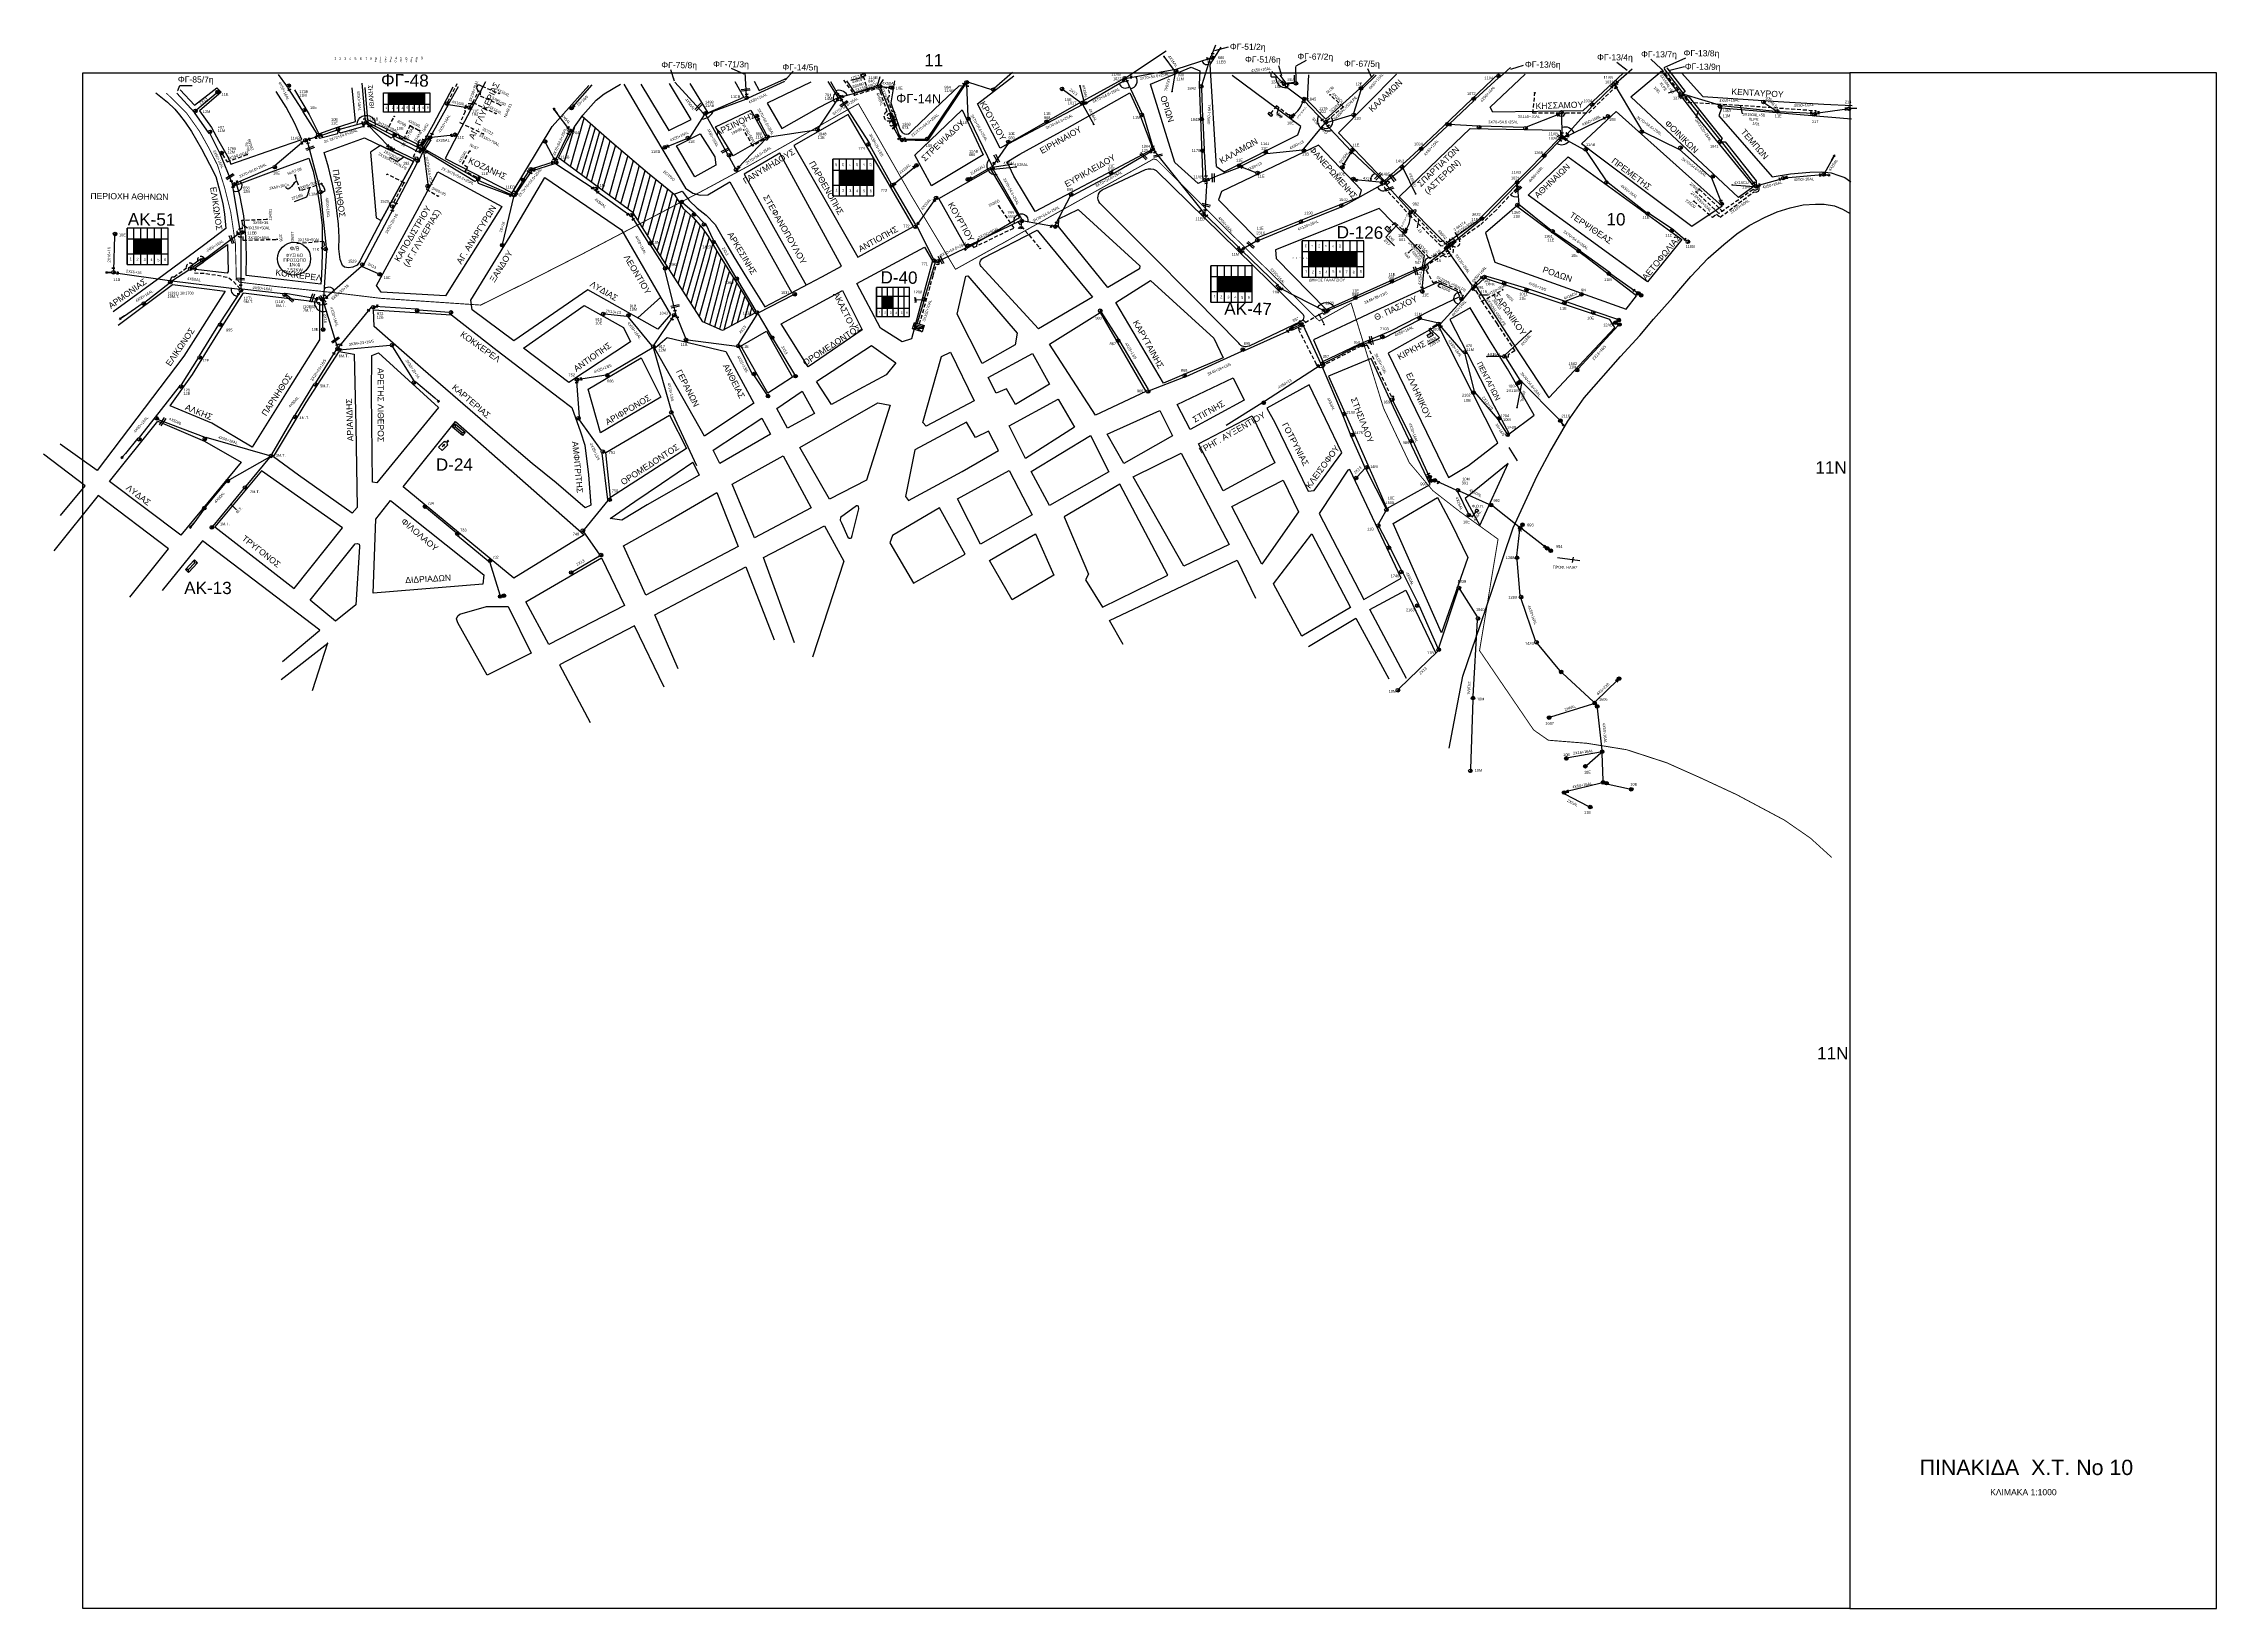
# Model space of a CAD drawing. Header units: millimetres. Extents: x 1642 to 3063, y 749 to 1773.
import ezdxf
from ezdxf import colors
from ezdxf.entities.mleader import LeaderData, LeaderLine
from ezdxf.enums import TextEntityAlignment as Align
from ezdxf.math import Vec2, Vec3

# ---------------------------------------------------------------- set-up
doc = ezdxf.new("R2010")
doc.units = ezdxf.units.MM
doc.linetypes.add('ACAD_ISO08W100', pattern=[36, 24, -3, 6, -3])
doc.linetypes.add('DASHED', pattern=[19.05, 12.7, -6.35])
for name, color, linetype in [('Eπιγραφές - Σχήματα', 7, 'Continuous'), ('Pillar', 7, 'Continuous'), ('Pillar OTE', 7, 'Continuous'), ('Άγνωστα', 7, 'Continuous'), ('Ασφαλειοκιβώτια Χ.Τ 6 αναχωρήσεων', 7, 'Continuous'), ('Ασφαλειοκιβώτια Χ.Τ 9 αναχωρήσεων', 7, 'Continuous'), ('Γέφυρες Εναέριου Δικτύου', 7, 'Continuous'), ('Γείωση', 7, 'Continuous'), ('Γυμνά εναέρια ΧΤ (1Φ)   2x16AL', 7, 'Continuous'), ('Γυμνά εναέρια ΧΤ (3Φ)   3x50+35CU', 7, 'Continuous'), ('Γυμνά εναέρια ΧΤ (3Φ)   4x16AL', 7, 'Continuous'), ('Γυμνά εναέρια ΧΤ (3Φ)   4x16CU', 7, 'Continuous'), ('Γυμνά εναέρια ΧΤ (3Φ)   4x50AL', 7, 'Continuous'), ('Γυμνά εναέρια ΧΤ και ΦΟΠ (1Φ)   2x16+16AL', 7, 'Continuous'), ('Γυμνά εναέρια ΧΤ και ΦΟΠ (3Φ)   4x50+16AL', 7, 'Continuous'), ('Εναέρια παροχή ΧΤ 4x16', 7, 'SYN_LINE'), ('Εναέρια παροχή ΧΤ 4x25', 7, 'SYN_LINE'), ('Επίτονοι', 7, 'Continuous'), ('Επιγραφές - Σχήματα', 7, 'Continuous'), ('Καλώδια ΧΤ   2x6AL', 7, 'DASHED'), ('Καλώδια ΧΤ   2x8.5', 7, 'DASHED'), ('Καλώδια ΧΤ   3x150+50AL', 7, 'DASHED'), ('Καλώδια ΧΤ   3x150+50CU', 7, 'DASHED'), ('Καλώδια ΧΤ   3x150+70AL', 7, 'DASHED'), ('Καλώδια ΧΤ   3x150AL+50XLPE', 7, 'DASHED'), ('Καλώδια ΧΤ   3x95+50CU', 7, 'DASHED'), ('Καλώδια ΧΤ   4x16AL', 7, 'DASHED'), ('Καλώδια ΧΤ   4x50AL', 7, 'DASHED'), ('Καλώδια ΧΤ   4x6AL', 7, 'DASHED'), ('Μηχανική τομή', 7, 'Continuous'), ('Στύλος Ξύλινος', 7, 'Continuous'), ('Στύλος Ξύλινος @ 1', 7, 'Continuous'), ('Στύλος ΦΜ', 7, 'Continuous'), ('Στύλος ΦΜ @ 1', 7, 'Continuous'), ('Συνδέσεις', 7, 'Continuous'), ('Συνεστραμμένα ΧΤ   3x70+54.6+25 AL', 7, 'SYN_LINE'), ('Συνεστραμμένα ΧΤ   4x120+25 AL', 7, 'SYN_LINE'), ('Τομή', 7, 'Continuous'), ('Υποσταθμός εναέριος 2 στύλων', 7, 'Continuous'), ('Υποσταθμός εναέριος πλεκτός', 7, 'Continuous'), ('Υποσταθμός πόλεως', 7, 'Continuous'), ('Υπόβαθρο ΔΕΗ', 7, 'Continuous'), ('Υπόγεια Καλώδια Δικτύου ΧΤ   .15', 7, 'DASHED'), ('Υπόγεια καλώδια Παροχών ΧΤ   4x16AL', 7, 'DASHED'), ('Υπόγεια καλώδια Παροχών ΧΤ   4x16CU', 7, 'DASHED'), ('Υπόγεια καλώδια Παροχών ΧΤ   4x50AL', 7, 'DASHED')]:
    doc.layers.add(name, color=color, linetype=linetype)
doc.styles.add('ar', font='arial.ttf')
doc.styles.get("Standard").update_dxf_attribs({"font": 'arial.ttf'})
doc.linetypes.add('SYN_LINE', pattern='A,0.5,-0.0001,["/\\/\\/\\/",Standard,S=0.1,R=0,X=0,Y=-0.05],-0.25', length=0.7501)
doc.dimstyles.new('ISO-25', dxfattribs={"dimtxt": 2.5, "dimasz": 2.5, "dimexe": 1.25, "dimexo": 0.625, "dimtad": 1, "dimtxsty": 'Standard', "dimcen": 2.5, "dimaunit": 2, "dimazin": 0, "dimtfac": 1, "dimtmove": 0, "dimatfit": 3, "dimfxl": 1, "dimarcsym": 0})

# ---------------------------------------------------------------- blocks, each defined once
blk = doc.blocks.new('ΥΠΑΡΧΩΝ ΤΣΙΜΕΝΤΕΝΙΟΣ ΣΤΥΛΟΣ')
at = {"layer": 'Στύλος ΦΜ'}
blk.add_hatch(color=7, dxfattribs=at).paths.add_polyline_path([(-1.3, -2.3, 0.574793), (2.6, 0, 0.268822), (1.3, 2.3)])
at = {"layer": 'Στύλος ΦΜ', "color": 7}
blk.add_line((-1.3, -2.3), (1.3, 2.3), dxfattribs=at)
blk.add_circle((0, 0), 2.62, dxfattribs=at)
at = {"layer": 'Στύλος ΦΜ', "flags": 4}
for tag, p in [('ΤΥΠΟΣ', (-4.9, 3)), ('ΑΡΙΘΜΟΣ', (-4.7, 8.1))]:
    blk.add_attdef(tag, p, '', height=4, dxfattribs=at)
blk = doc.blocks.new('ΥΠΑΡΧΩΝ ΞΥΛΙΝΟΣ ΣΤΥΛΟΣ')
at = {"layer": 'Στύλος Ξύλινος'}
h = blk.add_hatch(color=7, dxfattribs=at)
h.paths.add_polyline_path([(-2.6, 0, 0.270008), (-1.3, -2.3), (1.3, 2.3, 0.576266)])
h.paths.add_polyline_path([(-1.3, -2.3, 0.574793), (2.6, 0, 0.268822), (1.3, 2.3)])
at = {"layer": 'Στύλος Ξύλινος', "color": 7}
blk.add_line((-1.3, -2.3), (1.3, 2.3), dxfattribs=at)
blk.add_circle((0, 0), 2.62, dxfattribs=at)
at = {"layer": 'Στύλος Ξύλινος', "flags": 4}
for tag, p in [('ΑΡΙΘΜΟΣ', (-4.9, 8.6)), ('ΤΥΠΟΣ', (-4.8, 3.4))]:
    blk.add_attdef(tag, p, '', height=4, dxfattribs=at)
blk = doc.blocks.new('ΥΠΟΣΤΑΘΜΟΣ ΕΝΑΕΡΙΟΣ ΕΠΙ 2 ΣΤΥΛΩΝ')
at = {"layer": 'Υποσταθμός εναέριος 2 στύλων', "linetype": 'Continuous'}
for points in [[(-12, -2.1, 0.574793), (-8.5, -0.1, 0.268822), (-9.6, 2)], [(9.7, -2.1, 0.574793), (13.2, -0.1, 0.268822), (12, 1.9)]]:
    blk.add_hatch(color=256, dxfattribs=at).paths.add_polyline_path(points)
for p, q in [((-12, -2.1), (-9.6, 2)), ((9.7, -2.1), (12, 1.9))]:
    blk.add_line(p, q, dxfattribs=at)
for centre in [(-10.8, -0.1), (10.8, -0.1)]:
    blk.add_circle(centre, 2.36, dxfattribs=at)
at = {"layer": 'Υποσταθμός πόλεως', "linetype": 'Continuous', "ltscale": 40}
blk.add_lwpolyline([(-8.6, 2.8), (8.6, 2.8), (8.6, -2.8), (-8.6, -2.8)], close=True, dxfattribs=at)
for points in [[(-5.8, 0), (-8.6, 2.8)], [(-8.6, -2.8), (-5.8, 0)], [(-5.8, 0), (5.8, 0)], [(5.8, 0), (8.6, 2.8)], [(8.6, -2.8), (5.8, 0)]]:
    blk.add_lwpolyline(points, dxfattribs=at)
at = {"layer": 'Υποσταθμός εναέριος 2 στύλων', "ltscale": 40, "flags": 1}
for tag, p in [('ΜΕΤΑΣΧΗΜΑΤΙΣΜΟΣ', (14.1, 2.5)), ('ΙΣΧΥΣ', (14.1, -0.3)), ('ΑΡΙΘΜΟΣ', (14.2, -3))]:
    blk.add_attdef(tag, p, '', height=1.8, dxfattribs=at)
blk = doc.blocks.new('ΜΗΧΑΝΙΚΗ ΤΟΜΗ')
at = {"layer": 'Μηχανική τομή', "ltscale": 40}
for p, q in [((-1.9, 0.8), (1.9, 0.8)), ((1.9, 0), (-1.9, 0))]:
    blk.add_line(p, q, dxfattribs=at)
blk = doc.blocks.new('ΤΟΜΗ')
at = {"layer": 'Τομή', "ltscale": 40}
for p, q in [((-5.7, 0), (5.7, 0)), ((5.7, -2.3), (-5.7, -2.3))]:
    blk.add_line(p, q, dxfattribs=at)
blk = doc.blocks.new('ΕΠΙΤΟΝΟΣ')
at = {"layer": 'Επίτονοι', "lineweight": 40, "ltscale": 40}
blk.add_hatch(color=256, dxfattribs=at).paths.add_polyline_path([(-1.1, 6.5), (0, 9.1), (1.1, 6.5)])
for p, q in [((-1.1, 6.5), (0, 9.1)), ((1.1, 6.5), (-1.1, 6.5)), ((-1.1, 6.5), (0, 6.5)), ((0, 9.1), (1.1, 6.5)), ((0, 6.5), (0, 0))]:
    blk.add_line(p, q, dxfattribs=at)
blk = doc.blocks.new('ΓΕΙΩΣΗ')
at = {"layer": 'Γείωση', "ltscale": 40}
for p, q in [((-2.3, 11.4), (-3, 9.4)), ((-0.3, 11.4), (-1, 9.4)), ((0, 9.4), (0, 0)), ((1.7, 11.4), (1, 9.4)), ((3.7, 11.4), (3, 9.4))]:
    blk.add_line(p, q, dxfattribs=at)
blk.add_lwpolyline([(-3, 9.4), (3, 9.4)], dxfattribs=at)
blk = doc.blocks.new('ΑΣΦΑΛΕΙΟΚΙΒΩΤΙΟ ΥΠΟΣΤΑΘΜΟΥ 6 ΑΝΑΧΩΡΗΣΕΩΝ')
at = {"layer": 'Ασφαλειοκιβώτια Χ.Τ 6 αναχωρήσεων', "ltscale": 40}
for p, q in [((-23.9, 27), (23.9, 27)), ((-23.9, 18), (23.9, 18)), ((-23.9, 9), (23.9, 9)), ((-23.9, 0), (23.9, 0)), ((-9.8, 27), (-9.8, -27)), ((9.8, 27), (9.8, -27)), ((-23.9, -9), (23.9, -9)), ((-23.9, -18), (23.9, -18))]:
    blk.add_line(p, q, dxfattribs=at)
at = {"layer": 'Ασφαλειοκιβώτια Χ.Τ 6 αναχωρήσεων'}
blk.add_lwpolyline([(-23.9, -27), (23.9, -27), (23.9, 27), (-23.9, 27)], close=True, dxfattribs=at)
for s, p in [('3', (-19, 5.4)), ('2', (-18.6, 14.6)), ('1', (-18.1, 23.4)), ('5', (-19.5, -12.6)), ('6', (-19.2, -21.4)), ('4', (-19.2, -3.6))]:
    blk.add_text(s, height=3.6, rotation=270, dxfattribs=at).set_placement(p)
at = {"layer": 'Ασφαλειοκιβώτια Χ.Τ 6 αναχωρήσεων', "ltscale": 40}
for tag, height, p in [('ΟΝΟΜΑ', 5, (-0.3, 31.7)), ('ΚΕΙΜΕΝΟ 1', 2, (17, 22.4)), ('ΚΕΙΜΕΝΟ 2', 2, (17, 13.7)), ('ΚΕΙΜΕΝΟ 3', 2, (17, 4.3)), ('ΣΧ', 2, (-0.2, -29.2)), ('ΚΕΙΜΕΝΟ 4', 2, (17, -4.7)), ('ΚΕΙΜΕΝΟ 5', 2, (17, -13.5)), ('ΚΕΙΜΕΝΟ 6', 2, (17, -22.4))]:
    blk.add_attdef(tag, text='', height=height, dxfattribs=at).set_placement(p, align=Align.MIDDLE_CENTER)
blk = doc.blocks.new('_ΣΥΝΔΕΣΗ')
at = {"layer": 'Συνδέσεις', "linetype": 'SYN_LINE', "ltscale": 40}
blk.add_hatch(color=256, dxfattribs=at).paths.add_polyline_path([(0.5, 0, 1), (-0.5, 0, 1)])
at = {"layer": 'Συνδέσεις'}
blk.add_circle((0, 0), 0.5, dxfattribs=at)
blk = doc.blocks.new('ΥΠΟΣΤΑΘΜΟΣ ΕΝΑΕΡΙΟΣ ΠΛΕΚΤΟΣ')
at = {"layer": 'Υποσταθμός εναέριος πλεκτός', "ltscale": 40}
for points in [[(-8.6, 5.6), (8.6, 5.6), (8.6, 0), (-8.6, 0)], [(-8.6, 0), (8.6, 0), (8.6, -5.6), (-8.6, -5.6)]]:
    blk.add_lwpolyline(points, close=True, dxfattribs=at)
for points in [[(-5.8, 2.8), (-8.6, 5.6)], [(-8.6, 0), (-5.8, 2.8)], [(-8.6, 0), (8.6, -5.6)], [(8.6, 0), (-8.6, -5.6)], [(-5.8, 2.8), (5.8, 2.8)], [(5.8, 2.8), (8.6, 5.6)], [(8.6, 0), (5.8, 2.8)]]:
    blk.add_lwpolyline(points, dxfattribs=at)
at = {"layer": 'Υποσταθμός εναέριος πλεκτός', "linetype": 'SYN_LINE', "ltscale": 40, "flags": 1}
for tag, p in [('ΜΕΤΑΣΧΗΜΑΤΙΣΜΟΣ', (10.6, 1.9)), ('ΙΣΧΥΣ', (10.6, -0.9)), ('ΑΡΙΘΜΟΣ', (10.7, -3.6))]:
    blk.add_attdef(tag, p, '', height=1.8, dxfattribs=at)
blk = doc.blocks.new('Pillar')
at = {"layer": 'Υποσταθμός πόλεως', "linetype": 'Continuous', "ltscale": 40}
blk.add_lwpolyline([(-8.6, 2.8), (8.6, 2.8), (8.6, -2.8), (-8.6, -2.8)], close=True, dxfattribs=at)
for points in [[(-5.8, 0), (-8.6, 2.8)], [(-8.6, -2.8), (-5.8, 0)], [(-5.8, 0), (5.8, 0)], [(5.8, 0), (8.6, 2.8)], [(8.6, -2.8), (5.8, 0)]]:
    blk.add_lwpolyline(points, dxfattribs=at)
at = {"layer": 'Pillar', "ltscale": 40}
blk.add_attdef('PILLAR', (-5.7, 3.7), '', height=2.52, dxfattribs=at)
blk = doc.blocks.new('ΑΣΦΑΛΕΙΟΚΙΒΩΤΙΟ ΥΠΟΣΤΑΘΜΟΥ 9 ΑΝΑΧΩΡΗΣΕΩΝ')
at = {"layer": 'Ασφαλειοκιβώτια Χ.Τ 9 αναχωρήσεων', "ltscale": 40}
for p, q in [((-23.8, 40.4), (24, 40.4)), ((-23.8, 31.4), (24, 31.4)), ((-9.7, 40.4), (-9.7, -40.6)), ((9.9, 40.4), (9.9, -40.6)), ((-23.8, 22.4), (24, 22.4)), ((-23.8, 13.4), (24, 13.4)), ((-23.8, 4.4), (24, 4.4)), ((-23.8, -4.6), (24, -4.6)), ((-23.8, -13.6), (24, -13.6)), ((-23.8, -22.6), (24, -22.6)), ((-23.8, -31.6), (24, -31.6))]:
    blk.add_line(p, q, dxfattribs=at)
at = {"layer": 'Ασφαλειοκιβώτια Χ.Τ 9 αναχωρήσεων'}
blk.add_lwpolyline([(-23.8, -40.6), (24, -40.6), (24, 40.4), (-23.8, 40.4)], close=True, dxfattribs=at)
for s, p in [('1', (-18, 36.7)), ('3', (-19.4, 18.5)), ('4', (-18.8, 10)), ('2', (-18.6, 27.6)), ('5', (-18, 0.9)), ('8', (-19, -25.8)), ('7', (-18.5, -16.5)), ('6', (-18.1, -7.8)), ('9', (-18.1, -35.1))]:
    blk.add_text(s, height=3.6, rotation=270, dxfattribs=at).set_placement(p)
at = {"layer": 'Ασφαλειοκιβώτια Χ.Τ 9 αναχωρήσεων', "ltscale": 40}
for tag, height, p in [('ΟΝΟΜΑ', 5, (-0.2, 44.3)), ('ΚΕΙΜΕΝΟ 1', 2, (17.1, 35.6)), ('ΚΕΙΜΕΝΟ 2', 2, (17.1, 26.9)), ('ΚΕΙΜΕΝΟ 3', 2, (17.1, 17.7)), ('ΚΕΙΜΕΝΟ 4', 2, (17.1, 8.7)), ('ΚΕΙΜΕΝΟ 5', 2, (17.1, -0.1)), ('ΚΕΙΜΕΝΟ 6', 2, (17.1, -9.1)), ('ΚΕΙΜΕΝΟ 7', 2, (17.1, -18.1)), ('ΚΕΙΜΕΝΟ 8', 2, (17.1, -26.9)), ('ΣΧ', 2, (-0.1, -42.6)), ('ΚΕΙΜΕΝΟ 9', 2, (17.1, -36))]:
    blk.add_attdef(tag, text='', height=height, dxfattribs=at).set_placement(p, align=Align.MIDDLE_CENTER)
blk = doc.blocks.new('PILLAR ΟΤΕ')
at = {"layer": 'Pillar OTE', "ltscale": 40}
blk.add_lwpolyline([(-3.3, 2), (3.4, 2), (3.4, -2), (-3.3, -2)], close=True, dxfattribs=at)
at = {"layer": 'Pillar OTE', "insert": (-1.8, 0.7), "char_height": 1.357, "width": 109.961, "attachment_point": 1}
blk.add_mtext('{\\fArial|b1|i0|c161|p34;OTE}', dxfattribs=at)
blk = doc.blocks.new('TSONTA XT1')
at = {"ltscale": 40}
h = blk.add_hatch(color=256, dxfattribs=at)
h.dxf.hatch_style = 1
h.paths.add_polyline_path([(596, 2487.7), (597.1, 2488.8), (596, 2489.9), (594.9, 2488.8)])
blk.add_lwpolyline([(594.9, 2488.8), (596, 2489.9), (597.1, 2488.8), (596, 2487.7)], close=True, dxfattribs=at)

msp = doc.modelspace()

# ---------------------------------------------------------------- hatches: boundary and pattern name
at = {"layer": 'Eπιγραφές - Σχήματα', "transparency": 33554569}
h = msp.add_hatch(color=2, dxfattribs=at)
h.dxf.hatch_style = 1
h.paths.add_polyline_path([(1867.3, 1733.1), (1870.8, 1733.1), (1870.8, 1740.5), (1867.3, 1740.5)])
h = msp.add_hatch(color=1, dxfattribs=at)
h.dxf.hatch_style = 1
h.paths.add_polyline_path([(1870.8, 1733.1), (1874.2, 1733.1), (1874.2, 1740.5), (1870.8, 1740.5)])
h = msp.add_hatch(color=151, dxfattribs=at)
h.dxf.hatch_style = 1
h.paths.add_polyline_path([(1874.2, 1733.1), (1877.5, 1733.1), (1877.5, 1740.5), (1874.2, 1740.5)])
h = msp.add_hatch(color=6, dxfattribs=at)
h.dxf.hatch_style = 1
h.paths.add_polyline_path([(1880.9, 1740.5), (1877.5, 1740.5), (1877.5, 1733.1), (1880.9, 1733.1)])
h = msp.add_hatch(color=27, dxfattribs=at)
h.dxf.hatch_style = 1
h.paths.add_polyline_path([(1880.9, 1733.1), (1884.3, 1733.1), (1884.3, 1740.5), (1880.9, 1740.5)])
h = msp.add_hatch(color=133, dxfattribs=at)
h.dxf.hatch_style = 1
h.paths.add_polyline_path([(1884.3, 1733.1), (1887.6, 1733.1), (1887.6, 1740.5), (1884.3, 1740.5)])
h = msp.add_hatch(color=30, dxfattribs=at)
h.dxf.hatch_style = 1
h.paths.add_polyline_path([(1887.6, 1733.1), (1891, 1733.1), (1891, 1740.5), (1887.6, 1740.5)])
at = {"layer": 'Ασφαλειοκιβώτια Χ.Τ 6 αναχωρήσεων'}
for color, points in [(27, [(2162.4, 1680.1), (2166.9, 1680.1), (2166.9, 1690), (2162.4, 1690)]), (151, [(2166.9, 1690), (2166.9, 1680.1), (2171.4, 1680.1), (2171.4, 1690)]), (173, [(2171.4, 1690), (2171.4, 1680.1), (2175.9, 1680.1), (2175.9, 1690)]), (133, [(2175.9, 1690), (2175.9, 1680.1), (2180.4, 1680.1), (2180.4, 1690)]), (85, [(2180.4, 1690), (2180.4, 1680.1), (2184.9, 1680.1), (2184.9, 1690)]), (27, [(1700.8, 1635.2), (1705.3, 1635.2), (1705.3, 1645), (1700.8, 1645)]), (1, [(1705.3, 1645), (1705.3, 1635.2), (1709.8, 1635.2), (1709.8, 1645)]), (2, [(1709.8, 1645), (1709.8, 1635.2), (1714.3, 1635.2), (1714.3, 1645)]), (85, [(1714.3, 1645), (1714.3, 1635.2), (1718.8, 1635.2), (1718.8, 1645)]), (173, [(2190.2, 1599.8), (2193.8, 1599.8), (2193.8, 1607.6), (2190.2, 1607.6)]), (1, [(2193.8, 1607.6), (2193.8, 1599.8), (2197.4, 1599.8), (2197.4, 1607.6)])]:
    msp.add_hatch(color=color, dxfattribs=at).paths.add_polyline_path(points)
h = msp.add_hatch(color=30, dxfattribs=at)
h.dxf.hatch_style = 1
h.paths.add_polyline_path([(2414.2, 1620.5), (2409.7, 1620.5), (2409.7, 1610.6), (2414.2, 1610.6)])
h = msp.add_hatch(color=6, dxfattribs=at)
h.dxf.hatch_style = 1
h.paths.add_polyline_path([(2414.2, 1610.6), (2418.7, 1610.6), (2418.7, 1620.5), (2414.2, 1620.5)])
h = msp.add_hatch(color=27, dxfattribs=at)
h.dxf.hatch_style = 1
h.paths.add_polyline_path([(2418.7, 1610.6), (2423.2, 1610.6), (2423.2, 1620.5), (2418.7, 1620.5)])
h = msp.add_hatch(color=151, dxfattribs=at)
h.dxf.hatch_style = 1
h.paths.add_polyline_path([(2423.2, 1610.6), (2427.7, 1610.6), (2427.7, 1620.5), (2423.2, 1620.5)])
h = msp.add_hatch(color=85, dxfattribs=at)
h.dxf.hatch_style = 1
h.paths.add_polyline_path([(2427.7, 1610.6), (2432.2, 1610.6), (2432.2, 1620.5), (2427.7, 1620.5)])
at = {"layer": 'Ασφαλειοκιβώτια Χ.Τ 9 αναχωρήσεων'}
h = msp.add_hatch(color=151, dxfattribs=at)
h.dxf.hatch_style = 1
h.paths.add_polyline_path([(2469.4, 1626.9), (2473.9, 1626.9), (2473.9, 1636.7), (2469.4, 1636.7)])
h = msp.add_hatch(color=2, dxfattribs=at)
h.dxf.hatch_style = 1
h.paths.add_polyline_path([(2473.9, 1626.9), (2478.4, 1626.9), (2478.4, 1636.7), (2473.9, 1636.7)])
h = msp.add_hatch(color=85, dxfattribs=at)
h.dxf.hatch_style = 1
h.paths.add_polyline_path([(2478.4, 1626.9), (2482.9, 1626.9), (2482.9, 1636.7), (2478.4, 1636.7)])
h = msp.add_hatch(color=27, dxfattribs=at)
h.dxf.hatch_style = 1
h.paths.add_polyline_path([(2487.4, 1636.7), (2482.9, 1636.7), (2482.9, 1626.9), (2487.4, 1626.9)])
h = msp.add_hatch(color=5, dxfattribs=at)
h.dxf.hatch_style = 1
h.paths.add_polyline_path([(2487.4, 1626.9), (2491.9, 1626.9), (2491.9, 1636.7), (2487.4, 1636.7)])
h = msp.add_hatch(color=6, dxfattribs=at)
h.dxf.hatch_style = 1
h.paths.add_polyline_path([(2491.9, 1626.9), (2496.4, 1626.9), (2496.4, 1636.7), (2491.9, 1636.7)])
h = msp.add_hatch(color=30, dxfattribs=at)
h.dxf.hatch_style = 1
h.paths.add_polyline_path([(2496.4, 1626.9), (2500.9, 1626.9), (2500.9, 1636.7), (2496.4, 1636.7)])

# ---------------------------------------------------------------- linework, layer by layer
at = {"layer": 'Eπιγραφές - Σχήματα'}
for p, q in [((2632, 1436.6), (2646.6, 1434.7)), ((2641.8, 1433.3), (2642.4, 1436.9))]:
    msp.add_line(p, q, dxfattribs=at)
for points in [[(1873.3, 1695.6), (1868.1, 1698.3)], [(1813.8, 1672.3), (1805.6, 1669.3)]]:
    msp.add_lwpolyline(points, dxfattribs=at)
msp.add_lwpolyline([(2579, 1468.5), (2580.4, 1467.6), (2579.5, 1466.1), (2578.1, 1467)], close=True, dxfattribs=at)
at = {"layer": 'Eπιγραφές - Σχήματα', "color": 30, "linetype": 'DASHED', "ltscale": 0.2}
msp.add_arc((2562.9, 1643.8), 1.68, 4.8052, 237.5761, dxfattribs=at)
at = {"layer": 'Eπιγραφές - Σχήματα', "color": 27, "linetype": 'DASHED', "ltscale": 0.2}
msp.add_arc((1744.7, 1631.1), 2.41, 40.4983, 197.5401, dxfattribs=at)
at = {"layer": 'Pillar OTE', "ltscale": 40}
for points in [[(1864, 1727.8), (1864, 1740.5), (1894.3, 1740.5), (1894.3, 1727.8), (1864, 1727.8)], [(1867.3, 1727.8), (1867.3, 1740.5)], [(1870.8, 1727.8), (1870.8, 1740.5)], [(1874.2, 1727.8), (1874.2, 1740.5)], [(1877.5, 1727.8), (1877.5, 1740.5)], [(1880.9, 1727.8), (1880.9, 1740.5)], [(1884.3, 1727.8), (1884.3, 1740.5)], [(1887.6, 1727.8), (1887.6, 1740.5)], [(1891, 1727.8), (1891, 1740.5)], [(1864, 1733.1), (1894.3, 1733.1)]]:
    msp.add_lwpolyline(points, dxfattribs=at)
at = {"layer": 'Άγνωστα', "color": 6}
for points in [[(2101.6, 1738.5), (2100.6, 1753.8)], [(1987.9, 1731.3), (2000.6, 1745.8)]]:
    msp.add_lwpolyline(points, dxfattribs=at)
at = {"layer": 'Άγνωστα', "color": 133, "linetype": 'DASHED', "ltscale": 0.2}
msp.add_lwpolyline([(2181, 1741.5), (2178.1, 1751.3)], dxfattribs=at)
at = {"layer": 'Άγνωστα', "color": 85}
for points in [[(2189, 1745.9), (2191.2, 1749.2)], [(2189.2, 1743.6), (2195.6, 1727.2)]]:
    msp.add_lwpolyline(points, dxfattribs=at)
at = {"layer": 'Άγνωστα', "color": 1, "ltscale": 0.2}
for points in [[(2460.6, 1757.8), (2460.8, 1747.9)], [(2308.8, 1742.4), (2320.1, 1734.3)], [(2459.7, 1746.7), (2454.4, 1746.4)]]:
    msp.add_lwpolyline(points, dxfattribs=at)
at = {"layer": 'Άγνωστα', "color": 173, "ltscale": 0.2}
msp.add_lwpolyline([(2669.9, 1746.6), (2680.9, 1756.2)], dxfattribs=at)
at = {"layer": 'Άγνωστα', "color": 2}
msp.add_lwpolyline([(1741.9, 1729.6), (1754.6, 1740.2)], dxfattribs=at)
at = {"layer": 'Άγνωστα', "color": 6, "linetype": 'DASHED', "ltscale": 0.2}
for points in [[(1906.2, 1734.5), (1912.3, 1746.7)], [(1926.3, 1741.6), (1927.6, 1741.8), (1927.3, 1738.6), (1940.8, 1732.5)]]:
    msp.add_lwpolyline(points, dxfattribs=at)
at = {"layer": 'Άγνωστα', "color": 173}
msp.add_lwpolyline([(2161.7, 1738.9), (2156.6, 1747.8)], dxfattribs=at)
at = {"layer": 'Άγνωστα', "color": 1}
for points in [[(2163, 1736.9), (2181.8, 1707.8)], [(2182.1, 1706.1), (2196.2, 1681.1)], [(1871.2, 1666.2), (1886.4, 1694.9)], [(2197.4, 1679), (2212, 1654.1)], [(1851.3, 1628.2), (1870.9, 1665.4)], [(2213.2, 1652.9), (2223.9, 1631.8)], [(1688.2, 1647), (1687.5, 1624.3)], [(1688.7, 1622.7), (1724.1, 1617.8)], [(1825.1, 1605.5), (1849.6, 1627.2)], [(1850.2, 1627), (1860.6, 1622.3)], [(2225, 1629.7), (2218, 1606.5)], [(2217.6, 1604.2), (2213.1, 1589.8)]]:
    msp.add_lwpolyline(points, dxfattribs=at)
at = {"layer": 'Άγνωστα', "color": 27, "ltscale": 0.2}
for points in [[(2498.7, 1727.3), (2503.5, 1742.4)], [(2655.8, 1732.9), (2668.4, 1745)], [(2466.1, 1703.8), (2479.9, 1720.5)], [(2481.8, 1721.4), (2497.6, 1726.1)], [(2636.4, 1711.4), (2654.6, 1731.8)], [(2402.6, 1683.4), (2411, 1686.8), (2424.1, 1691.9)], [(2424.7, 1692.4), (2434.7, 1688.5)], [(2424.8, 1692.6), (2441.1, 1700.6)], [(2441.8, 1700.8), (2465.1, 1703.3)], [(2584.9, 1620.9), (2597.5, 1617.1)], [(2597.1, 1617.2), (2612.3, 1612.6)], [(2612.3, 1612.6), (2636.9, 1604.2)], [(2637.1, 1604.2), (2655.2, 1597.9)], [(2656.4, 1597.5), (2671.2, 1592.5)], [(2671.6, 1588.3), (2645.6, 1560.1)]]:
    msp.add_lwpolyline(points, dxfattribs=at)
at = {"layer": 'Άγνωστα', "color": 1, "linetype": 'SYN_LINE', "ltscale": 8}
msp.add_lwpolyline([(1887.5, 1696.4), (1890.2, 1702.6)], dxfattribs=at)
at = {"layer": 'Άγνωστα', "color": 1, "linetype": 'DASHED', "ltscale": 0.2}
for points in [[(1809.5, 1676.4), (1806.3, 1686.7)], [(1877.6, 1681.7), (1866.4, 1687.4)], [(1869, 1666.7), (1868, 1667.9), (1868.5, 1668.6), (1870, 1669.2), (1870.9, 1669.1), (1877.6, 1681.7)]]:
    msp.add_lwpolyline(points, dxfattribs=at)
at = {"layer": 'Άγνωστα', "color": 2, "linetype": 'DASHED', "ltscale": 0.2}
for points in [[(1892.4, 1678.5), (1892.2, 1677.4), (1899.9, 1673)], [(1724.7, 1618), (1725.6, 1620.1), (1727.1, 1620.2), (1735.2, 1626)]]:
    msp.add_lwpolyline(points, dxfattribs=at)
at = {"layer": 'Άγνωστα', "color": 2, "ltscale": 0.2}
for points in [[(2517.8, 1681.9), (2499.5, 1683.6)], [(2592.7, 1527.6), (2578.2, 1544.5)], [(2598.8, 1517.9), (2593.3, 1526.5)], [(2605.9, 1499.9), (2600.3, 1508.6)]]:
    msp.add_lwpolyline(points, dxfattribs=at)
at = {"layer": 'Άγνωστα', "color": 6, "ltscale": 0.2}
for points in [[(2519.6, 1680.7), (2535.4, 1663.3)], [(2506.2, 1495), (2501, 1489.4)], [(2554.3, 1377.5), (2567.1, 1415.6)], [(2568, 1415.7), (2579.4, 1397.7)], [(2553.7, 1375.3), (2528.2, 1350.8)]]:
    msp.add_lwpolyline(points, dxfattribs=at)
at = {"layer": 'Άγνωστα'}
for points in [[(2067.2, 1662.1), (2059.9, 1668.4)], [(2073.7, 1655.6), (2068.4, 1661)], [(2079.9, 1644.2), (2074.8, 1654.9)], [(2094.6, 1619.9), (2081.1, 1643)], [(2107.9, 1597.8), (2095.8, 1617.9)], [(2109.6, 1596.8), (2132, 1608.3)], [(1834.6, 1574), (1856.2, 1600.3)], [(1858.3, 1600.9), (1885.5, 1599.2)], [(1887.2, 1598.6), (1907.1, 1597)], [(2008.9, 1595.9), (2023.2, 1594.5)], [(2041.2, 1575.6), (2053.6, 1594.1)], [(2055.4, 1595.1), (2061.5, 1580)], [(2096.2, 1576.1), (2108.4, 1595.6)], [(2109.1, 1595.8), (2117.6, 1581.4)], [(2063.2, 1578.9), (2095.1, 1574.9)], [(2118.9, 1579.4), (2133, 1556.2)], [(1819.7, 1550.9), (1833, 1572.3)], [(1835.1, 1572.5), (1868.4, 1575.4)], [(1870, 1574.4), (1884, 1552.2)], [(2011.1, 1556.7), (2039.7, 1573.8)], [(2040.6, 1573.4), (2052.3, 1532.7)], [(2096.8, 1573.9), (2105.4, 1556.1)], [(1885.2, 1551.4), (1897.6, 1541.1)], [(1992.2, 1528.7), (1990.5, 1551.7)], [(1991.9, 1553.2), (2009.4, 1556)], [(2106.5, 1555.4), (2114.9, 1543.1)], [(2006.7, 1506.7), (1992.3, 1526.7)], [(2053.1, 1530.6), (2068.9, 1496.7)], [(2010.9, 1474.4), (2007, 1504.9)], [(1892.1, 1469.1), (1911.5, 1452.9)], [(1995.5, 1454.9), (2011.1, 1473.8)], [(1912.4, 1450.9), (1932.5, 1434.5)], [(2005.4, 1438.9), (1995.2, 1453.3)], [(1987.8, 1427.5), (2005.3, 1437.6)], [(1933.7, 1433.3), (1940.1, 1412.2)]]:
    msp.add_lwpolyline(points, dxfattribs=at)
at = {"layer": 'Άγνωστα', "color": 30, "linetype": 'DASHED', "ltscale": 0.2}
for points in [[(1787.8, 1657.6), (1771.9, 1657)], [(2467, 1590.4), (2478.2, 1596.7), (2479.2, 1595.7), (2480.1, 1596), (2480.1, 1596.4)], [(2476.1, 1595.5), (2479.3, 1589)]]:
    msp.add_lwpolyline(points, dxfattribs=at)
at = {"layer": 'Άγνωστα', "color": 151, "linetype": 'DASHED', "ltscale": 0.2}
for points in [[(2278.9, 1656.1), (2293.6, 1638.8)], [(2547.8, 1632.9), (2545.9, 1631.8), (2545.2, 1630.1), (2544.9, 1627.7)]]:
    msp.add_lwpolyline(points, dxfattribs=at)
at = {"layer": 'Άγνωστα', "color": 30, "ltscale": 0.2}
for points in [[(2545.4, 1627.5), (2558.7, 1638.1)], [(2524.6, 1616.7), (2543.8, 1626)], [(2501, 1606.5), (2523.1, 1616.3)], [(2481.7, 1598.1), (2499.2, 1605.5)]]:
    msp.add_lwpolyline(points, dxfattribs=at)
at = {"layer": 'Άγνωστα', "color": 85, "linetype": 'DASHED', "ltscale": 0.2, "flags": 128}
msp.add_lwpolyline([(1770.2, 1612.3), (1765.9, 1617.1), (1762.3, 1619.6), (1755.3, 1621.1), (1746.6, 1622.3), (1744.1, 1622.4), (1740.4, 1622.6), (1740.4, 1623.6), (1741.3, 1624.9), (1741.8, 1626.6)], dxfattribs=at)
at = {"layer": 'Άγνωστα', "color": 0, "ltscale": 0.2}
for points in [[(2333.6, 1597.1), (2344.6, 1579.6)], [(2345.7, 1577.9), (2364.2, 1546.4)], [(2427.3, 1572.1), (2456.9, 1585.3)], [(2389.2, 1555.1), (2425.6, 1571.6)], [(2365.2, 1545.8), (2387.5, 1554.6)], [(2440.4, 1538.8), (2477.3, 1562.8)], [(2415.3, 1523.2), (2438.6, 1537.8)]]:
    msp.add_lwpolyline(points, dxfattribs=at)
at = {"layer": 'Άγνωστα', "color": 2, "linetype": 'DASHED', "ltscale": 0.2}
msp.add_lwpolyline([(2553.2, 1589, 0.369618), (2552.5, 1588.5), (2547.8, 1585.9), (2549.1, 1583.4)], format="xyb", dxfattribs=at)
at = {"layer": 'Άγνωστα', "color": 85, "ltscale": 0.2}
for points in [[(2656.9, 1342.4), (2671.5, 1356.6)], [(2665.1, 1288.4), (2679.1, 1285.3)]]:
    msp.add_lwpolyline(points, dxfattribs=at)
at = {"layer": 'Άγνωστα', "color": 85, "linetype": 'SYN_LINE', "ltscale": 16}
msp.add_lwpolyline([(2651.2, 1300.8), (2660.4, 1308.8)], dxfattribs=at)
at = {"layer": 'Άγνωστα', "color": 85, "linetype": 'DASHED', "ltscale": 0.2}
msp.add_arc((2195, 1725.3), 1.53, 77.344, 311.302, dxfattribs=at)
at = {"layer": 'Άγνωστα', "color": 151, "linetype": 'DASHED', "ltscale": 0.2}
for centre, radius, start, end in [((2196.3, 1720.4), 1.41, 67.8444, 339.2032), ((1889.5, 1705.5), 1.69, 57.8828, 245.9176)]:
    msp.add_arc(centre, radius, start, end, dxfattribs=at)
at = {"layer": 'Άγνωστα', "color": 27, "linetype": 'DASHED', "ltscale": 0.2}
msp.add_arc((2199.1, 1721.4), 1.51, 256.8175, 121.7897, dxfattribs=at)
at = {"layer": 'Άγνωστα', "linetype": 'DASHED', "ltscale": 0.2}
msp.add_arc((1889.4, 1706.5), 3.44, 48.4906, 258.9078, dxfattribs=at)
at = {"layer": 'Άγνωστα', "color": 2, "linetype": 'DASHED', "ltscale": 0.2}
for centre, radius, start, end in [((1889.3, 1706.1), 2.84, 48.0628, 256.1699), ((1737.5, 1626.7), 2.41, 40.4983, 197.5401)]:
    msp.add_arc(centre, radius, start, end, dxfattribs=at)
at = {"layer": 'Άγνωστα', "color": 1, "linetype": 'DASHED', "ltscale": 0.2}
msp.add_arc((1889.2, 1705.8), 2.19, 46.6477, 257.1752, dxfattribs=at)
at = {"layer": 'Άγνωστα', "color": 6, "linetype": 'DASHED', "ltscale": 0.2}
msp.add_arc((1892.6, 1710.9), 1.37, 40.7145, 245.1721, dxfattribs=at)
at = {"layer": 'Άγνωστα', "color": 30, "linetype": 'DASHED', "ltscale": 0.2}
msp.add_arc((2464.9, 1589.4), 2.37, 23.8664, 178.1981, dxfattribs=at)
at = {"layer": 'Γέφυρες Εναέριου Δικτύου'}
for points in [[(2352.6, 1743.4, 0.5807), (2356.2, 1751.2, 2.213664)], [(2399.5, 1761.5, 0.453173), (2403.6, 1759.2, -21.412282)], [(2448, 1751.4, 0.536141), (2455, 1744.1, 3.57689)], [(2159.7, 1734, -0.425525), (2160.1, 1740.8, -0.374008)], [(2167.3, 1739.2, 0.351515), (2159.7, 1741.8, 5.671898)], [(2345.2, 1746.6, 0.537126), (2352, 1744.7, -21.412282)], [(1846.9, 1719.9, -1.119431), (1858.5, 1718.7, 1.525443)], [(2072.3, 1723.4, 0.32068), (2080, 1729.2, 2.19574)], [(2475.5, 1725.6, 0.632392), (2484.2, 1715.9, -2.701424)], [(2477.9, 1718.1, 0.897978), (2484, 1724.7, -5.951173)], [(2631.7, 1707.4, 0.386789), (2639.3, 1708.8, -3.034146)], [(2634.9, 1718, -0.419135), (2642.6, 1714.4, -3.034146)], [(2260.5, 1697.1, 0.74714), (2265.5, 1687.1, -0.088492)], [(1766, 1676.4, 0.855796), (1770.4, 1682.7, 2.35207)], [(2512.9, 1687.5, 0.520833), (2510.1, 1682.6, -12.523069)], [(2514.2, 1679, 0.43991), (2520.1, 1677, 0.447617)], [(2601.2, 1674, 0.292088), (2606.2, 1672.8, 3.231781)], [(2276.9, 1655.1, -1.374753), (2285.5, 1656, 16.207404)], [(1764.5, 1612.8, 0.523502), (1768.5, 1607.8, -0.032415)], [(1825.6, 1612.5, -0.607233), (1831.8, 1610.5, 0.846073)], [(2568.7, 1609.8, 1.061059), (2567.3, 1602.4, -0.200725)], [(1819.8, 1606, 0.748361), (1827.1, 1598.1, 3.104817)], [(1820.4, 1605.9, 0.814905), (1824.9, 1602.7, 2.136876)], [(2475.2, 1600.3, -0.592151), (2486.2, 1600, -1331.68539)]]:
    msp.add_lwpolyline(points, format="xyb", dxfattribs=at)
at = {"layer": 'Γυμνά εναέρια ΧΤ (1Φ)   2x16AL', "color": 2}
msp.add_lwpolyline([(1949, 1672.6), (1942, 1642.1)], dxfattribs=at)
at = {"layer": 'Γυμνά εναέρια ΧΤ (1Φ)   2x16AL', "color": 6, "ltscale": 0.2}
for points in [[(2579.4, 1395.7), (2576.7, 1345.9)], [(2576.7, 1343.5), (2575, 1298.3)]]:
    msp.add_lwpolyline(points, dxfattribs=at)
at = {"layer": 'Γυμνά εναέρια ΧΤ (3Φ)   3x50+35CU', "color": 2, "ltscale": 0.2}
for points in [[(2453.8, 1745.2), (2465.1, 1736.5)], [(2466.3, 1735.3), (2479.5, 1721.4)], [(2480.1, 1720.4), (2497, 1702.3)], [(2497.5, 1702), (2518.1, 1682.5)]]:
    msp.add_lwpolyline(points, dxfattribs=at)
at = {"layer": 'Γυμνά εναέρια ΧΤ (3Φ)   4x16AL', "color": 6}
msp.add_lwpolyline([(1906.6, 1732.9), (1919, 1730.9)], dxfattribs=at)
at = {"layer": 'Γυμνά εναέρια ΧΤ (3Φ)   4x16AL', "color": 2, "ltscale": 0.2}
msp.add_lwpolyline([(2497.3, 1702.1), (2491.5, 1692.9)], dxfattribs=at)
at = {"layer": 'Γυμνά εναέρια ΧΤ (3Φ)   4x16AL', "color": 85}
for points in [[(1824.2, 1604.2), (1824.2, 1586.8)], [(2566.9, 1479.4), (2573.5, 1465.3)]]:
    msp.add_lwpolyline(points, dxfattribs=at)
at = {"layer": 'Γυμνά εναέρια ΧΤ (3Φ)   4x16CU', "color": 27, "linetype": 'SYN_LINE', "ltscale": 20}
msp.add_lwpolyline([(2531.1, 1691.1), (2539.2, 1674.5)], dxfattribs=at)
at = {"layer": 'Γυμνά εναέρια ΧΤ (3Φ)   4x16CU', "color": 30, "linetype": 'SYN_LINE', "ltscale": 16}
msp.add_lwpolyline([(2746.3, 1680.3), (2760.7, 1679.3)], dxfattribs=at)
at = {"layer": 'Γυμνά εναέρια ΧΤ (3Φ)   4x16CU', "color": 27, "linetype": 'SYN_LINE', "ltscale": 12}
msp.add_lwpolyline([(2637.1, 1604.2), (2646.8, 1608)], dxfattribs=at)
at = {"layer": 'Γυμνά εναέρια ΧΤ (3Φ)   4x50AL', "color": 151}
msp.add_lwpolyline([(2073.4, 1727.1), (2054.7, 1747.6)], dxfattribs=at)
at = {"layer": 'Γυμνά εναέρια ΧΤ (3Φ)   4x50AL', "color": 173}
msp.add_lwpolyline([(2190.1, 1744.7), (2195.5, 1744.1)], dxfattribs=at)
at = {"layer": 'Γυμνά εναέρια ΧΤ (3Φ)   4x50AL', "color": 133}
for points in [[(1961, 1689.6), (1976.1, 1694.2)], [(1977.2, 1693.9), (2001.8, 1677.7)], [(2003, 1676.5), (2025.1, 1660.5)]]:
    msp.add_lwpolyline(points, dxfattribs=at)
at = {"layer": 'Γυμνά εναέρια ΧΤ (3Φ)   4x50AL', "color": 1, "linetype": 'SYN_LINE', "ltscale": 20}
msp.add_lwpolyline([(2212.9, 1653.7), (2225, 1670.7)], dxfattribs=at)
at = {"layer": 'Γυμνά εναέρια ΧΤ (3Φ)   4x50AL', "color": 2}
msp.add_lwpolyline([(1725.7, 1617.6), (1770, 1612.2)], dxfattribs=at)
at = {"layer": 'Γυμνά εναέρια ΧΤ (3Φ)   4x50AL', "color": 6, "ltscale": 0.2}
for points in [[(2465.4, 1588.7), (2477.2, 1563.3)], [(2477.3, 1562.8), (2491.2, 1530.5)], [(2491.2, 1530.5), (2496.5, 1516.8)], [(2497.1, 1515.8), (2506.2, 1495)], [(2506.7, 1494.5), (2519.6, 1468.9)], [(2519.5, 1466.8), (2514.8, 1458.7)], [(2515.3, 1456.4), (2521.9, 1444.1)], [(2522.7, 1442.5), (2529.8, 1428.3)], [(2530.9, 1426.6), (2541.3, 1405.6)], [(2541.4, 1405.1), (2553.8, 1377.4)]]:
    msp.add_lwpolyline(points, dxfattribs=at)
at = {"layer": 'Γυμνά εναέρια ΧΤ (3Φ)   4x50AL', "color": 7}
for points in [[(1806.3, 1529.7), (1818.5, 1549.7)], [(1716.6, 1526.8), (1747.2, 1515.4)], [(1791.1, 1504), (1805.1, 1528.5)], [(1789.6, 1502.3), (1763.3, 1487.3)], [(1774.2, 1483.3), (1789.8, 1502)], [(1761.2, 1486.2), (1747.6, 1469.8)], [(1752.7, 1457.1), (1772.8, 1481.5)], [(1746.3, 1467.8), (1739.9, 1459)]]:
    msp.add_lwpolyline(points, dxfattribs=at)
at = {"layer": 'Γυμνά εναέρια ΧΤ (3Φ)   4x50AL', "color": 85, "ltscale": 0.2}
for points in [[(2565.7, 1480.6), (2552.9, 1486.5)], [(2587.4, 1471.2), (2567.9, 1480.1)], [(2606.6, 1456.6), (2589.6, 1470.1)], [(2608.7, 1455.6), (2624.4, 1443.4)]]:
    msp.add_lwpolyline(points, dxfattribs=at)
at = {"layer": 'Γυμνά εναέρια ΧΤ και ΦΟΠ (1Φ)   2x16+16AL', "color": 85, "ltscale": 0.2}
msp.add_lwpolyline([(2638.9, 1305.7), (2660.1, 1309.6)], dxfattribs=at)
at = {"layer": 'Γυμνά εναέρια ΧΤ και ΦΟΠ (3Φ)   4x50+16AL', "color": 1, "ltscale": 0.2}
for points in [[(2404.9, 1763.2), (2399.4, 1745.8)], [(2405.7, 1764.7), (2408.6, 1772)], [(2349.9, 1749.2), (2360.1, 1727.3)], [(2399.2, 1743.5), (2399.8, 1724.4)], [(2361.2, 1725.6), (2367.4, 1704.9)], [(2400.1, 1722.6), (2400.9, 1703.3)], [(2400.9, 1702.2), (2402, 1684.5)], [(2402.6, 1683.4), (2401.3, 1661.7)]]:
    msp.add_lwpolyline(points, dxfattribs=at)
at = {"layer": 'Γυμνά εναέρια ΧΤ και ΦΟΠ (3Φ)   4x50+16AL', "color": 151}
for points in [[(1800.9, 1745.2), (1795.4, 1752.5)], [(1811, 1729.2), (1801.5, 1744.1)], [(1820.6, 1713.8), (1811.6, 1728.2)]]:
    msp.add_lwpolyline(points, dxfattribs=at)
at = {"layer": 'Γυμνά εναέρια ΧΤ και ΦΟΠ (3Φ)   4x50+16AL', "color": 2, "ltscale": 0.2}
for points in [[(2452.3, 1747), (2445.1, 1754.5)], [(2714.6, 1739.7), (2737.8, 1732.6)], [(2739.2, 1732.3), (2774.6, 1728.5)], [(2777, 1728.4), (2799.5, 1727.3)], [(2800.8, 1727.3), (2821.5, 1730)], [(2823.8, 1730.4), (2827.8, 1730.6)], [(2570.4, 1605.7), (2576.4, 1612.9)], [(2553.2, 1590), (2542.8, 1592.4)], [(2555.4, 1589.4), (2569.2, 1604.5)], [(2516.9, 1579.8), (2505.3, 1576.2)], [(2541.8, 1592), (2518, 1579.8)], [(2570.3, 1570.9), (2555, 1588.5)], [(2577.6, 1545.5), (2571.5, 1569.7)]]:
    msp.add_lwpolyline(points, dxfattribs=at)
at = {"layer": 'Γυμνά εναέρια ΧΤ και ΦΟΠ (3Φ)   4x50+16AL', "color": 27, "ltscale": 0.2}
for points in [[(2504.7, 1743.5), (2513.3, 1752.1)], [(2578.4, 1736.6), (2593.4, 1750.3)], [(2594.4, 1751), (2601.2, 1757.2)], [(2561.1, 1720), (2577.2, 1735.4)], [(2634.7, 1726.6), (2634.9, 1712.5)], [(2636.4, 1711.4), (2663.9, 1724.7)], [(2544, 1703.9), (2559.9, 1718.8)], [(2531.6, 1692), (2542.8, 1702.7)], [(2519.8, 1682.5), (2530.4, 1690.8)], [(2577.5, 1614.9), (2583.4, 1620.8)]]:
    msp.add_lwpolyline(points, dxfattribs=at)
at = {"layer": 'Γυμνά εναέρια ΧΤ και ΦΟΠ (3Φ)   4x50+16AL', "color": 2}
for points in [[(1740.5, 1727.7), (1728.8, 1740.4)], [(1750, 1714), (1740.5, 1727.7)], [(1757.2, 1700.7), (1750.6, 1713.8)], [(1765.4, 1681.1), (1757.2, 1700.7)], [(1770.3, 1610.3), (1757, 1590)], [(1756.2, 1588.9), (1743.4, 1568.5)], [(1742.8, 1567.1), (1731.7, 1549.6)], [(1730.5, 1548.4), (1714.7, 1528.3)], [(1714.7, 1528.3), (1704.3, 1515.1)], [(1703.4, 1514.6), (1695.2, 1504.6)]]:
    msp.add_lwpolyline(points, dxfattribs=at)
at = {"layer": 'Γυμνά εναέρια ΧΤ και ΦΟΠ (3Φ)   4x50+16AL', "color": 27}
for points in [[(1852.3, 1722.2), (1850.1, 1746.8)], [(1853.3, 1720.1), (1867.7, 1705.1)], [(1747.6, 1632.2), (1770.6, 1649.3)]]:
    msp.add_lwpolyline(points, dxfattribs=at)
at = {"layer": 'Γυμνά εναέρια ΧΤ και ΦΟΠ (3Φ)   4x50+16AL', "color": 6}
for points in [[(1906.8, 1733.5), (1913.2, 1744.7)], [(1895.1, 1712.1), (1906.6, 1732.9)]]:
    msp.add_lwpolyline(points, dxfattribs=at)
at = {"layer": 'Γυμνά εναέρια ΧΤ και ΦΟΠ (3Φ)   4x50+16AL', "color": 133}
for points in [[(2075.8, 1727.1), (2101.1, 1736.3)], [(2102.8, 1737.3), (2126.6, 1748.1)], [(2064.4, 1711), (2074, 1726.2)], [(2074.9, 1726), (2089.1, 1700.3)], [(2049.2, 1705.3), (2062.1, 1710.5)], [(2090.1, 1698.5), (2094.1, 1691.2)], [(2026.4, 1659.4), (2037.3, 1642.1)], [(2038.5, 1641), (2047.7, 1626.7)], [(2047.8, 1624.7), (2055.3, 1595.4)]]:
    msp.add_lwpolyline(points, dxfattribs=at)
at = {"layer": 'Γυμνά εναέρια ΧΤ και ΦΟΠ (3Φ)   4x50+16AL', "color": 1}
for points in [[(1822.8, 1676.8), (1814.2, 1709.5)], [(1826.8, 1639.4), (1823.1, 1674.4)], [(1825, 1606.1), (1827.1, 1637.7)], [(1725.7, 1617.6), (1736.7, 1624.8)], [(1707.9, 1603.7), (1723.8, 1616.1)], [(1694.7, 1594.7), (1706.1, 1602.7)]]:
    msp.add_lwpolyline(points, dxfattribs=at)
at = {"layer": 'Γυμνά εναέρια ΧΤ και ΦΟΠ (3Φ)   4x50+16AL', "color": 30, "ltscale": 0.2}
for points in [[(2634.6, 1710.4), (2624.4, 1699.9)], [(2636.1, 1710.6), (2649.3, 1703.5)], [(2367.9, 1702.8), (2400.4, 1662.2)], [(2623.3, 1698.3), (2606.8, 1681.9)], [(2650.8, 1702.3), (2663.9, 1683)], [(2605.6, 1680.7), (2583.7, 1658.3)], [(2665.1, 1681.9), (2690.1, 1662.2)], [(2401.5, 1661), (2424.4, 1638.5)], [(2581.9, 1657.2), (2565.2, 1643.7)], [(2692.2, 1661.5), (2707.4, 1651.3)], [(2707.8, 1651), (2716.4, 1643.8)], [(2425.6, 1637.3), (2449.9, 1613.8)], [(2451, 1612.6), (2479.6, 1598)]]:
    msp.add_lwpolyline(points, dxfattribs=at)
at = {"layer": 'Γυμνά εναέρια ΧΤ και ΦΟΠ (3Φ)   4x50+16AL', "color": 30}
for points in [[(1770.6, 1649.3), (1765.3, 1680.5)], [(1770.7, 1648.8), (1770.8, 1612.5)]]:
    msp.add_lwpolyline(points, dxfattribs=at)
at = {"layer": 'Γυμνά εναέρια ΧΤ και ΦΟΠ (3Φ)   4x50+16AL', "color": 87, "ltscale": 0.2}
for points in [[(2762.9, 1680), (2778.6, 1684.3)], [(2780.8, 1685), (2805.1, 1687.1)]]:
    msp.add_lwpolyline(points, dxfattribs=at)
at = {"layer": 'Γυμνά εναέρια ΧΤ και ΦΟΠ (3Φ)   4x50+16AL', "color": 85}
for points in [[(1771.4, 1612.4), (1798.5, 1609.3)], [(1799.9, 1609.5), (1822.8, 1605.5)], [(1834, 1574.1), (1824.7, 1604.6)]]:
    msp.add_lwpolyline(points, dxfattribs=at)
at = {"layer": 'Γυμνά εναέρια ΧΤ και ΦΟΠ (3Φ)   4x50+16AL'}
msp.add_lwpolyline([(2039.6, 1575.3), (2024.3, 1593.8)], dxfattribs=at)
at = {"layer": 'Γυμνά εναέρια ΧΤ και ΦΟΠ (3Φ)   4x50+16AL', "color": 6, "ltscale": 0.2}
msp.add_lwpolyline([(2503.1, 1575.6), (2479.4, 1563.8)], dxfattribs=at)
at = {"layer": 'Γυμνά εναέρια ΧΤ και ΦΟΠ (3Φ)   4x50+16AL', "color": 85, "ltscale": 0.2}
for points in [[(2536.9, 1513.8), (2524.5, 1538.9)], [(2547.8, 1490.3), (2537.5, 1512.8)], [(2605.4, 1437.7), (2607.3, 1454.8)], [(2607.5, 1411.6), (2605.6, 1435.3)], [(2617.5, 1382.1), (2608.2, 1409.5)], [(2633.5, 1362.6), (2619, 1380.3)], [(2655.5, 1342.2), (2635.3, 1361)], [(2661.2, 1310.7), (2658.1, 1338)], [(2661.8, 1290.7), (2661.3, 1308.4)], [(2637.3, 1283.5), (2660.6, 1289.2)]]:
    msp.add_lwpolyline(points, dxfattribs=at)
at = {"layer": 'Γυμνά εναέρια ΧΤ και ΦΟΠ (3Φ)   4x50+16AL', "color": 7}
msp.add_lwpolyline([(1747.8, 1515.3), (1789.4, 1503.3)], dxfattribs=at)
at = {"layer": 'Εναέρια παροχή ΧΤ 4x16', "color": 1, "ltscale": 15}
for points in [[(2381.4, 1755.2), (2374.6, 1764.3)], [(2381.9, 1753.8), (2379.8, 1741.4)], [(2319.6, 1745.2), (2322.3, 1734.1)]]:
    msp.add_lwpolyline(points, dxfattribs=at)
at = {"layer": 'Εναέρια παροχή ΧΤ 4x16', "color": 1, "ltscale": 17}
msp.add_lwpolyline([(2321.6, 1732.7), (2328.6, 1719.9)], dxfattribs=at)
at = {"layer": 'Εναέρια παροχή ΧΤ 4x16', "color": 1, "ltscale": 20}
msp.add_lwpolyline([(2197.8, 1680.7), (2211.8, 1692.4)], dxfattribs=at)
at = {"layer": 'Εναέρια παροχή ΧΤ 4x16', "color": 27, "ltscale": 20}
msp.add_lwpolyline([(2597.8, 1569.1), (2614.5, 1584.6)], dxfattribs=at)
at = {"layer": 'Εναέρια παροχή ΧΤ 4x16', "color": 27, "ltscale": 13}
msp.add_lwpolyline([(2596, 1568.1), (2586, 1568)], dxfattribs=at)
at = {"layer": 'Εναέρια παροχή ΧΤ 4x25', "color": 6, "ltscale": 15}
msp.add_lwpolyline([(1895.5, 1711.5), (1909.7, 1713.1)], dxfattribs=at)
at = {"layer": 'Εναέρια παροχή ΧΤ 4x25', "color": 1, "linetype": 'SYN_LINE', "ltscale": 15}
msp.add_lwpolyline([(2262.9, 1690.5), (2277.8, 1692.1)], dxfattribs=at)
at = {"layer": 'Εναέρια παροχή ΧΤ 4x25', "color": 87, "ltscale": 15}
msp.add_lwpolyline([(2806.8, 1688.1), (2813.1, 1699.5)], dxfattribs=at)
at = {"layer": 'Εναέρια παροχή ΧΤ 4x25', "color": 151, "linetype": 'Continuous', "ltscale": 0.2}
msp.add_lwpolyline([(2544.5, 1625.4), (2543.3, 1611.8)], dxfattribs=at)
at = {"layer": 'Επιγραφές - Σχήματα'}
msp.add_lwpolyline([(1667.4, 1753.6), (2823.2, 1753.6), (2823.2, 749.2), (1667.4, 749.2)], close=True, dxfattribs=at)
at = {"layer": 'Επιγραφές - Σχήματα', "ltscale": 10}
msp.add_lwpolyline([(2823.2, 749.2), (3063.1, 749.2), (3063.1, 1753.6), (2823.2, 1753.6)], dxfattribs=at)
at = {"layer": 'Επιγραφές - Σχήματα', "color": 202}
msp.add_circle((1805.6, 1632), 10.8, dxfattribs=at)
at = {"layer": 'Καλώδια ΧΤ   2x6AL', "color": 85, "linetype": 'SYN_LINE', "ltscale": 20}
for points in [[(2627.6, 1332.3), (2655.1, 1341)], [(2652.3, 1273.8), (2636.8, 1281.8)]]:
    msp.add_lwpolyline(points, dxfattribs=at)
at = {"layer": 'Καλώδια ΧΤ   2x8.5', "color": 2, "linetype": 'Continuous', "ltscale": 0.2}
msp.add_lwpolyline([(2767.7, 1733.8), (2774.8, 1729)], dxfattribs=at)
at = {"layer": 'Καλώδια ΧΤ   3x150+50AL', "color": 7, "ltscale": 0.2}
msp.add_lwpolyline([(1865.9, 1715), (1871.1, 1725.1)], dxfattribs=at)
at = {"layer": 'Καλώδια ΧΤ   3x150+50AL', "color": 173, "ltscale": 0.2}
msp.add_lwpolyline([(2115.3, 1710.6), (2115.2, 1709.9), (2114.9, 1709.6), (2114.6, 1709.5), (2114, 1709.7), (2112.8, 1709.9), (2105.7, 1705.7), (2099.5, 1716.5)], dxfattribs=at)
at = {"layer": 'Καλώδια ΧΤ   3x150+50AL', "color": 2, "ltscale": 0.2}
msp.add_lwpolyline([(1758.8, 1700.2), (1761.8, 1695.4), (1774.8, 1700.1)], dxfattribs=at)
at = {"layer": 'Καλώδια ΧΤ   3x150+50AL', "color": 85, "ltscale": 0.2}
msp.add_lwpolyline([(2605.6, 1680.7), (2605.4, 1678.2), (2592, 1664.1), (2581.2, 1653.9), (2567.7, 1644.4)], dxfattribs=at)
at = {"layer": 'Καλώδια ΧΤ   3x150+50AL', "color": 87, "ltscale": 0.2}
msp.add_lwpolyline([(2721.2, 1669.6), (2733.4, 1659.1), (2736, 1661.2), (2738.3, 1659.2), (2760.4, 1675.8), (2761.9, 1675.5), (2763.5, 1676.3), (2763.9, 1677.3), (2764, 1678.5), (2763.4, 1679.6), (2763, 1679.5)], dxfattribs=at)
at = {"layer": 'Καλώδια ΧΤ   3x150+50AL', "color": 30, "ltscale": 0.2}
for points in [[(2724.7, 1677.5), (2739.8, 1663.1)], [(2762.3, 1678.3), (2762.6, 1677.4), (2761.1, 1676.7), (2759.9, 1677.2), (2737.6, 1661.6)], [(2737.6, 1661.6), (2722.7, 1675.7)], [(1771.4, 1657), (1771.7, 1651.4)], [(1772.1, 1646.6), (1772.1, 1644.1), (1794.4, 1644.7)]]:
    msp.add_lwpolyline(points, dxfattribs=at)
at = {"layer": 'Καλώδια ΧΤ   3x150+50AL', "color": 151, "ltscale": 0.2}
for points in [[(2247.2, 1641.4), (2248.5, 1641.6), (2250, 1639.4), (2276.5, 1652.2), (2266.5, 1666.7)], [(2539.8, 1641.2), (2534.6, 1636.1)]]:
    msp.add_lwpolyline(points, dxfattribs=at)
at = {"layer": 'Καλώδια ΧΤ   3x150+50AL', "color": 151, "linetype": 'Continuous', "ltscale": 0.2}
msp.add_lwpolyline([(2280.5, 1656.9), (2247.5, 1640.8)], dxfattribs=at)
at = {"layer": 'Καλώδια ΧΤ   3x150+50AL', "color": 1, "ltscale": 0.2}
msp.add_lwpolyline([(1825, 1638.3), (1824, 1638.3), (1823.5, 1639.1), (1824.6, 1640.3), (1825.6, 1640.6), (1825.1, 1643.3), (1806.5, 1641.8)], dxfattribs=at)
at = {"layer": 'Καλώδια ΧΤ   3x150+50AL', "color": 27, "ltscale": 0.2}
msp.add_lwpolyline([(2582.4, 1604.2), (2596.1, 1611.7)], dxfattribs=at)
at = {"layer": 'Καλώδια ΧΤ   3x150+50AL', "color": 30, "ltscale": 0.2}
msp.add_arc((1770.7, 1648.9), 2.68, 68.6663, 299.4445, dxfattribs=at)
at = {"layer": 'Καλώδια ΧΤ   3x150+50AL', "color": 85, "ltscale": 0.2}
msp.add_arc((2565.3, 1642.7), 2.91, 218.9663, 35.2208, dxfattribs=at)
at = {"layer": 'Καλώδια ΧΤ   3x150+50CU', "color": 133, "ltscale": 0.2}
msp.add_lwpolyline([(2165, 1748.9), (2172, 1739.2)], dxfattribs=at)
at = {"layer": 'Καλώδια ΧΤ   3x150+70AL', "color": 6, "ltscale": 0.2}
for p, q in [((1917.5, 1728.3), (1914.1, 1721.1)), ((1914.1, 1721.1), (1929.4, 1713.7))]:
    msp.add_line(p, q, dxfattribs=at)
for points in [[(1920.8, 1732), (1921.9, 1733.1), (1922.5, 1734.2)], [(1922.5, 1734.2), (1926, 1741.4)]]:
    msp.add_lwpolyline(points, dxfattribs=at)
at = {"layer": 'Καλώδια ΧΤ   3x150+70AL', "color": 173, "ltscale": 0.2}
msp.add_lwpolyline([(2193.8, 1736.8), (2196.7, 1728.2)], dxfattribs=at)
at = {"layer": 'Καλώδια ΧΤ   3x150+70AL', "color": 27, "ltscale": 0.2}
for points in [[(2615.9, 1727.2), (2617.2, 1740.5)], [(2632.3, 1727.3), (2633.2, 1725.4), (2635.9, 1725.3), (2637.2, 1727.4), (2652.5, 1727.5), (2671.5, 1745.8), (2671.2, 1746.5), (2670.1, 1746.3)], [(2633.6, 1727.3), (2615.9, 1727.2)]]:
    msp.add_lwpolyline(points, dxfattribs=at)
at = {"layer": 'Καλώδια ΧΤ   3x150+70AL', "color": 5, "ltscale": 0.2}
msp.add_lwpolyline([(1872.4, 1713.5), (1873.5, 1713.7), (1874, 1712.6), (1874.4, 1711.6), (1877.5, 1710.3), (1881.4, 1719.1)], dxfattribs=at)
at = {"layer": 'Καλώδια ΧΤ   3x150+70AL', "color": 7, "ltscale": 0.2}
msp.add_lwpolyline([(2214.7, 1589.3), (2223.6, 1620.9), (2225.7, 1628.4), (2226.5, 1628.2), (2227.5, 1628.4), (2227.5, 1628.9), (2227.3, 1629.3)], dxfattribs=at)
at = {"layer": 'Καλώδια ΧΤ   3x150+70AL', "color": 85, "ltscale": 0.2}
for points in [[(2503.4, 1574.8), (2480.1, 1562.9), (2478.4, 1560.8), (2476.8, 1560.6), (2475.4, 1561), (2474.3, 1562.9), (2462.1, 1587)], [(2524.8, 1540.8), (2525, 1541.9), (2523.3, 1541.9), (2507.5, 1575.6), (2506.4, 1575.1), (2505.4, 1575.6)]]:
    msp.add_lwpolyline(points, dxfattribs=at)
at = {"layer": 'Καλώδια ΧΤ   3x150+70AL', "color": 173, "ltscale": 0.2}
for centre, radius, start, end in [((2190.8, 1739.9), 4.31, 313.6054, 101.622), ((2197.2, 1726.3), 1.97, 285.5754, 104.9214)]:
    msp.add_arc(centre, radius, start, end, dxfattribs=at)
at = {"layer": 'Καλώδια ΧΤ   3x150+70AL', "color": 6, "ltscale": 0.2}
msp.add_arc((1920.5, 1730), 3.42, 66.3549, 209.6048, dxfattribs=at)
at = {"layer": 'Καλώδια ΧΤ   3x150+70AL', "color": 85, "ltscale": 0.2}
msp.add_arc((2463.6, 1587.5), 1.44, 198.128, 42.5849, dxfattribs=at)
at = {"layer": 'Καλώδια ΧΤ   3x150AL+50XLPE', "color": 2, "ltscale": 0.2}
msp.add_lwpolyline([(2699.8, 1756.2), (2712.2, 1740.9), (2711.2, 1739.1), (2712.3, 1737.3), (2713.8, 1737.1), (2715.1, 1737.5), (2717.4, 1734.3), (2750.7, 1732.5), (2800.9, 1728.9), (2800.8, 1727.4)], dxfattribs=at)
at = {"layer": 'Καλώδια ΧΤ   3x150AL+50XLPE', "color": 27, "ltscale": 0.2}
for points in [[(2481.2, 1722.4), (2491.8, 1731.3)], [(2577.2, 1612.6), (2577.3, 1611.5), (2578.6, 1611.1), (2582.4, 1604.2), (2592.2, 1589.7), (2604.1, 1571.8), (2599.7, 1569.2), (2599.7, 1568), (2599.3, 1567.5), (2598.3, 1567.8)]]:
    msp.add_lwpolyline(points, dxfattribs=at)
at = {"layer": 'Καλώδια ΧΤ   3x150AL+50XLPE', "color": 27, "linetype": 'Continuous'}
msp.add_lwpolyline([(1869.7, 1704.1), (1885.3, 1696.6)], dxfattribs=at)
at = {"layer": 'Καλώδια ΧΤ   3x150AL+50XLPE', "color": 27, "linetype": 'DASHED', "ltscale": 0.2}
msp.add_lwpolyline([(1887, 1697.1), (1886.5, 1698.2), (1883.6, 1698.5), (1886.4, 1704.8)], dxfattribs=at)
at = {"layer": 'Καλώδια ΧΤ   3x150AL+50XLPE', "color": 2, "linetype": 'DASHED', "ltscale": 0.2}
msp.add_lwpolyline([(2557.1, 1634.3), (2546.9, 1627.8), (2547.5, 1626.7), (2547.5, 1625.7), (2546.1, 1624.3), (2550.7, 1616.2), (2553.9, 1617.7), (2568.2, 1611.3), (2569.1, 1608.4), (2570.2, 1608.2), (2569.6, 1606.7)], dxfattribs=at)
at = {"layer": 'Καλώδια ΧΤ   3x150AL+50XLPE', "color": 2, "ltscale": 0.2}
msp.add_arc((2559.8, 1637.5), 4.13, 229.5076, 46.991, dxfattribs=at)
at = {"layer": 'Καλώδια ΧΤ   3x95+50CU', "color": 1, "ltscale": 0.2}
msp.add_lwpolyline([(1824.1, 1675.6), (1825.9, 1676.6), (1825.1, 1679.1), (1823.6, 1681.1), (1809.5, 1676.4)], dxfattribs=at)
at = {"layer": 'Καλώδια ΧΤ   4x16AL', "color": 151, "ltscale": 0.2}
msp.add_lwpolyline([(2547.8, 1632.9), (2539.8, 1641.2)], dxfattribs=at)
at = {"layer": 'Καλώδια ΧΤ   4x50AL', "color": 133, "ltscale": 0.2}
msp.add_lwpolyline([(2172.2, 1739.1), (2186.5, 1743.3), (2187.8, 1743.1), (2188.7, 1742.2), (2188.9, 1741.4), (2193.4, 1728.2), (2193.4, 1728.2)], dxfattribs=at)
msp.add_arc((2194.6, 1725.3), 3.19, 111.7303, 307.0213, dxfattribs=at)
at = {"layer": 'Καλώδια ΧΤ   4x6AL', "color": 2, "linetype": 'SYN_LINE', "ltscale": 15}
msp.add_lwpolyline([(1985.4, 1716.9), (1977.6, 1727.1)], dxfattribs=at)
at = {"layer": 'Καλώδια ΧΤ   4x6AL', "color": 2, "linetype": 'DASHED', "ltscale": 0.2}
msp.add_lwpolyline([(2456.9, 1725.5, 0.878351), (2456.1, 1726), (2448.1, 1732), (2444.5, 1727.2)], format="xyb", dxfattribs=at)
at = {"layer": 'Καλώδια ΧΤ   4x6AL', "color": 1, "linetype": 'SYN_LINE', "ltscale": 20}
msp.add_lwpolyline([(2247.4, 1683.9), (2261.8, 1692.2)], dxfattribs=at)
at = {"layer": 'Καλώδια ΧΤ   4x6AL', "color": 1, "linetype": 'SYN_LINE', "ltscale": 15}
msp.add_lwpolyline([(2262.3, 1692), (2275, 1693.9)], dxfattribs=at)
at = {"layer": 'Καλώδια ΧΤ   4x6AL', "color": 6, "linetype": 'DASHED', "ltscale": 0.2}
msp.add_lwpolyline([(2531.6, 1650.7, 0.874594), (2530.4, 1651.1), (2525.8, 1655.6), (2521.8, 1652.1)], format="xyb", dxfattribs=at)
at = {"layer": 'Καλώδια ΧΤ   4x6AL', "color": 27, "linetype": 'SYN_LINE', "ltscale": 20}
msp.add_lwpolyline([(2608.6, 1551.4), (2605.5, 1534.7)], dxfattribs=at)
at = {"layer": 'Καλώδια ΧΤ   4x6AL', "color": 85}
msp.add_lwpolyline([(2575.2, 1464.1), (2576.3, 1463.2), (2578.8, 1466.6)], dxfattribs=at)
at = {"layer": 'Συνεστραμμένα ΧΤ   3x70+54.6+25 AL', "color": 1, "ltscale": 20}
for points in [[(2382.5, 1756), (2404.9, 1763.2)], [(2321.9, 1732.9), (2349, 1748.9)], [(2350.2, 1750.1), (2382.3, 1756)], [(2298.5, 1720.7), (2272.8, 1707.2)], [(2321.1, 1732.6), (2298.5, 1720.7)], [(2262.4, 1692.3), (2272.8, 1707.4)]]:
    msp.add_lwpolyline(points, dxfattribs=at)
at = {"layer": 'Συνεστραμμένα ΧΤ   3x70+54.6+25 AL', "color": 27, "ltscale": 20}
for points in [[(2263.6, 1743.6), (2275.6, 1754.1)], [(2244.4, 1747.1), (2220.2, 1711.3)], [(2246.8, 1747.4), (2261.8, 1742.6)], [(2561.1, 1720), (2579.9, 1718.9)], [(2611.8, 1718.3), (2633.9, 1726.9)], [(2581.3, 1719), (2610.2, 1718.1)], [(2598.1, 1567.3), (2607.4, 1552.6)], [(2608.5, 1551.8), (2633.1, 1526.9)]]:
    msp.add_lwpolyline(points, dxfattribs=at)
at = {"layer": 'Συνεστραμμένα ΧΤ   3x70+54.6+25 AL', "color": 173, "ltscale": 20}
for points in [[(2148.6, 1717.4), (2161.7, 1737)], [(2163.5, 1737.9), (2187.8, 1744.4)], [(2669.8, 1745.2), (2683, 1722.9), (2686.9, 1716.3)], [(2095.6, 1691), (2114.5, 1710.9)], [(2116.5, 1711.8), (2146.8, 1716.4)], [(2688.3, 1715.1), (2711.9, 1703.5)], [(2711.9, 1703.5), (2732.8, 1684.9)], [(2732.8, 1684.9), (2739, 1669.1)]]:
    msp.add_lwpolyline(points, dxfattribs=at)
at = {"layer": 'Συνεστραμμένα ΧΤ   3x70+54.6+25 AL', "color": 151, "ltscale": 20}
for points in [[(2220.8, 1710.3), (2245, 1746.4)], [(2246.6, 1724.8), (2245.6, 1746.3)], [(1835.6, 1716.7), (1851.7, 1721.2)], [(1854.2, 1720.9), (1870.1, 1712.9)], [(2262.4, 1692.3), (2247.6, 1723)], [(1871.9, 1711.9), (1888.8, 1703.9)], [(2367.1, 1702.5), (2340.6, 1687.1)], [(2281.6, 1657.8), (2262.9, 1690.5)], [(2340.6, 1687.1), (2314.9, 1673.3)], [(2313.3, 1673), (2303.5, 1654.2)], [(2302.3, 1653), (2282.8, 1656.5)], [(2228.3, 1631), (2245.8, 1639.6)]]:
    msp.add_lwpolyline(points, dxfattribs=at)
at = {"layer": 'Συνεστραμμένα ΧΤ   3x70+54.6+25 AL', "color": 30, "ltscale": 20}
for points in [[(1834.4, 1715.5), (1836, 1714.3), (1850.5, 1718.5), (1852.3, 1720.2)], [(1853.7, 1720.3), (1869, 1711), (1870.7, 1711.9)], [(1793, 1693), (1811.9, 1709.1)], [(1870.7, 1711.9), (1870.8, 1710.2), (1887.3, 1701.8), (1889.5, 1702.5)], [(1767.3, 1681.5), (1791.9, 1692.1)]]:
    msp.add_lwpolyline(points, dxfattribs=at)
at = {"layer": 'Συνεστραμμένα ΧΤ   3x70+54.6+25 AL', "color": 173, "ltscale": 15}
msp.add_lwpolyline([(2114.8, 1712.8), (2108.8, 1724.3)], dxfattribs=at)
at = {"layer": 'Συνεστραμμένα ΧΤ   3x70+54.6+25 AL', "color": 30, "ltscale": 8}
msp.add_lwpolyline([(1814.1, 1710), (1820.9, 1712)], dxfattribs=at)
at = {"layer": 'Συνεστραμμένα ΧΤ   3x70+54.6+25 AL', "color": 30, "ltscale": 15}
msp.add_lwpolyline([(1821.5, 1711.8), (1822.2, 1710.8), (1834.1, 1713.9), (1834.4, 1715.5)], dxfattribs=at)
at = {"layer": 'Συνεστραμμένα ΧΤ   3x70+54.6+25 AL', "color": 151, "ltscale": 15}
for points in [[(1822.4, 1712.3), (1833.4, 1716.1)], [(2204.4, 1709.7), (2219, 1709.3)]]:
    msp.add_lwpolyline(points, dxfattribs=at)
at = {"layer": 'Συνεστραμμένα ΧΤ   3x70+54.6+25 AL', "color": 2, "ltscale": 15}
msp.add_lwpolyline([(1976.3, 1696), (1970.3, 1707.7)], dxfattribs=at)
at = {"layer": 'Συνεστραμμένα ΧΤ   3x70+54.6+25 AL', "color": 2, "ltscale": 20}
for points in [[(1976.3, 1696), (1985.5, 1714.8)], [(1890.2, 1702.6), (1893, 1680.7)], [(1890.6, 1703.8), (1924.8, 1684.5)], [(1961.5, 1691.1), (1976, 1695.6)], [(1926, 1683.3), (1948.4, 1673.7)]]:
    msp.add_lwpolyline(points, dxfattribs=at)
at = {"layer": 'Συνεστραμμένα ΧΤ   3x70+54.6+25 AL', "color": 151, "ltscale": 10}
msp.add_lwpolyline([(2198, 1719.7), (2197.4, 1718.2), (2202.1, 1710.1)], dxfattribs=at)
at = {"layer": 'Συνεστραμμένα ΧΤ   3x70+54.6+25 AL', "color": 27, "ltscale": 10}
msp.add_lwpolyline([(2202.4, 1710.5), (2198.7, 1719.8)], dxfattribs=at)
at = {"layer": 'Συνεστραμμένα ΧΤ   3x70+54.6+25 AL', "color": 27, "ltscale": 15}
msp.add_lwpolyline([(2204.2, 1710.3), (2218.4, 1710.3)], dxfattribs=at)
at = {"layer": 'Συνεστραμμένα ΧΤ   3x70+54.6+25 AL', "color": 133, "ltscale": 20}
for points in [[(1925.4, 1683.5), (1923.8, 1682.5), (1890.5, 1702.9)], [(1925.4, 1683.5), (1925.9, 1681.4), (1948.6, 1673)]]:
    msp.add_lwpolyline(points, dxfattribs=at)
at = {"layer": 'Συνεστραμμένα ΧΤ   3x70+54.6+25 AL', "color": 2, "ltscale": 12}
msp.add_lwpolyline([(1950.1, 1674.7), (1955, 1682.4)], dxfattribs=at)
at = {"layer": 'Συνεστραμμένα ΧΤ   3x70+54.6+25 AL', "color": 133, "linetype": 'Continuous', "ltscale": 20}
msp.add_lwpolyline([(1950.7, 1674.1), (1961, 1689.6)], dxfattribs=at)
at = {"layer": 'Συνεστραμμένα ΧΤ   3x70+54.6+25 AL', "color": 2, "ltscale": 8}
msp.add_lwpolyline([(1956.1, 1684.4), (1959.6, 1689.8)], dxfattribs=at)
at = {"layer": 'Συνεστραμμένα ΧΤ   3x70+54.6+25 AL', "color": 85, "ltscale": 15}
msp.add_lwpolyline([(2605.6, 1680.7), (2606.8, 1667.7)], dxfattribs=at)
at = {"layer": 'Συνεστραμμένα ΧΤ   3x70+54.6+25 AL', "color": 85, "ltscale": 20}
for points in [[(2606.8, 1667.7), (2627.9, 1650.7)], [(2629.7, 1649.3), (2645.9, 1638.2)], [(2647.1, 1637), (2665.7, 1623.4)], [(2666.9, 1622.2), (2683.8, 1610.1)]]:
    msp.add_lwpolyline(points, dxfattribs=at)
at = {"layer": 'Συνεστραμμένα ΧΤ   3x70+54.6+25 AL', "color": 2, "linetype": 'SYN_LINE', "ltscale": 15}
msp.add_arc((2449, 1739.8), 17.2, 304.505, 345.4678, dxfattribs=at)
at = {"layer": 'Συνεστραμμένα ΧΤ   3x70+54.6+25 AL', "color": 6, "linetype": 'SYN_LINE', "ltscale": 15}
msp.add_arc((2520.5, 1659.8), 15.2, 323.0148, 5.9844, dxfattribs=at)
at = {"layer": 'Συνεστραμμένα ΧΤ   4x120+25 AL', "color": 30, "ltscale": 20}
for points in [[(2714.1, 1740.4), (2701.7, 1756.5)], [(2738.3, 1709.7), (2714.7, 1739.4)], [(2761.3, 1680.4), (2739.5, 1708.5)]]:
    msp.add_lwpolyline(points, dxfattribs=at)
at = {"layer": 'Συνεστραμμένα ΧΤ   4x120+25 AL', "color": 87, "ltscale": 20}
for points in [[(2703.6, 1756.9), (2715.4, 1741.5), (2714.1, 1740.4)], [(2714.5, 1738.8), (2718.1, 1737.7), (2739.8, 1710.7), (2739.8, 1710.7), (2738.9, 1709.5)], [(2739.5, 1708.5), (2741.7, 1708.5), (2761.9, 1682.9), (2761.9, 1680.5)]]:
    msp.add_lwpolyline(points, dxfattribs=at)
at = {"layer": 'Συνεστραμμένα ΧΤ   4x120+25 AL', "color": 5, "ltscale": 20}
for points in [[(2491.7, 1666.3), (2517.9, 1681.1)], [(2465.2, 1655.7), (2490, 1665.7)], [(2436.9, 1644.1), (2463.6, 1655.2)]]:
    msp.add_lwpolyline(points, dxfattribs=at)
at = {"layer": 'Συνεστραμμένα ΧΤ   4x120+25 AL', "color": 5, "ltscale": 10}
msp.add_lwpolyline([(2425.2, 1638.1), (2434.7, 1643.5)], dxfattribs=at)
at = {"layer": 'Συνεστραμμένα ΧΤ   4x120+25 AL', "color": 27, "ltscale": 20}
msp.add_lwpolyline([(2559.3, 1638.2), (2576.2, 1614.4)], dxfattribs=at)
at = {"layer": 'Υπόβαθρο ΔΕΗ', "ltscale": 0.2}
for points in [[(2376.1, 1767.7), (2351.4, 1751.4), (2319, 1733.8), (2267.4, 1704.3), (2252.7, 1733.3), (2276.3, 1751.6)], [(2409, 1692.4), (2404.9, 1759.1), (2411.9, 1770.4)], [(2365.8, 1746.3), (2392.4, 1757.3), (2398.1, 1754.9), (2397.6, 1746), (2398.4, 1723.9), (2400, 1682.8), (2396.9, 1681.2), (2381.6, 1694.9), (2365.8, 1746.3)], [(2409, 1692.4), (2414, 1688.9), (2462.1, 1713.1), (2464.2, 1718.4), (2419.1, 1751.8)], [(2450.3, 1752.1), (2454.2, 1746.9), (2460, 1747.5), (2459.9, 1752)], [(2469.2, 1752.4), (2468.3, 1735.7), (2480.5, 1723.2), (2504.8, 1745.4), (2512.1, 1752.5)], [(2593.8, 1753.3), (2557.7, 1718.9), (2537.8, 1700.2), (2518.9, 1682.9), (2488.7, 1714.4), (2526.6, 1752.8)], [(2675, 1753.4), (2648.6, 1728.8), (2589.7, 1727.8), (2588, 1731.1), (2610.9, 1752.7)], [(2679.9, 1738), (2698.5, 1753.4), (2699.9, 1754.6), (2702.5, 1751.7), (2725.1, 1722.4), (2747.7, 1694.7), (2760.5, 1679.3), (2750.3, 1672), (2679.9, 1738)], [(2713.1, 1753.7), (2727.1, 1738.1), (2776.3, 1734.8), (2806.1, 1733.2), (2824.8, 1732.2)], [(2272.1, 1695.5), (2280.3, 1700.3), (2311.2, 1717.5), (2352.3, 1740.6), (2358.5, 1726.7), (2367.2, 1703.7), (2332.9, 1685.4), (2313.8, 1675.3), (2290.4, 1663), (2276.3, 1686.1), (2272.1, 1695.5)], [(2647.7, 1707.1), (2670.4, 1728.4), (2713.7, 1689.5), (2739.6, 1666.3), (2719.9, 1653.1), (2659.2, 1698.4), (2647.7, 1707.1)], [(2824.3, 1723.4), (2739.2, 1730.4), (2737.6, 1725.5), (2772.4, 1685.6), (2784.3, 1687.5), (2797, 1688.6), (2804.5, 1688.8), (2810.9, 1688.1), (2816, 1686.5), (2819.9, 1685.2), (2823.8, 1682.4)], [(2434.8, 1645.5), (2502.4, 1672.6), (2503.7, 1676.8), (2475.7, 1706.4), (2412.2, 1676), (2410.2, 1670.5), (2434.8, 1645.5)], [(2633.8, 1716), (2634.2, 1711.8), (2612.3, 1689.4), (2579, 1656.1), (2559, 1641.7), (2528.5, 1672.6), (2554.4, 1697.5), (2574.9, 1717.1), (2633.8, 1716)], [(2612.7, 1673.7), (2639, 1698.7), (2713.3, 1644.6), (2690.9, 1616.9), (2612.7, 1673.7)], [(2305.7, 1658.2), (2318.5, 1664.3), (2358.7, 1627.4), (2358.5, 1625.4), (2337.8, 1613.3), (2305.5, 1653.2), (2305.7, 1658.2)], [(2480.7, 1598.8), (2505.5, 1610), (2530.4, 1621), (2543.6, 1627), (2545.1, 1634), (2524.4, 1655.4), (2515.4, 1664.8), (2447.6, 1637.8), (2448, 1632.1), (2480.7, 1598.8)], [(2561.2, 1311.8), (2570.1, 1358.9), (2581.6, 1392.7), (2589.8, 1416.6), (2603.1, 1456), (2618.7, 1490), (2627, 1505.5), (2638.7, 1525.8), (2649.5, 1541), (2673.1, 1568.1), (2685.8, 1581.9), (2694.7, 1592.4), (2707.4, 1606.6), (2719.1, 1620.4), (2730.5, 1632.3), (2740.9, 1641.3), (2749.3, 1648.2), (2757.3, 1653.8), (2767.3, 1659), (2775.6, 1662.6), (2784.2, 1665.4), (2792.7, 1667.2), (2800.7, 1667.7), (2806.4, 1667.7), (2813.2, 1666.6), (2818.4, 1664.5), (2823.4, 1661.5)], [(2584.8, 1649), (2591, 1629.7), (2676.8, 1599.1), (2683.6, 1607.7), (2650, 1633.4), (2621.6, 1654.2), (2605.2, 1666.3), (2584.8, 1649)], [(2519.8, 1646.2), (2525.4, 1640.4)], [(2343, 1603.5), (2365.8, 1617.7), (2407.2, 1580), (2413.4, 1567.3), (2374.3, 1550.6), (2343, 1603.5)], [(2472.3, 1578.9), (2478.4, 1564.7), (2502.2, 1576.1), (2522.9, 1584.9), (2548.9, 1598.2), (2568, 1607.3), (2566.5, 1610.5), (2553.6, 1616.5), (2511.4, 1597.3), (2472.3, 1578.9)], [(2626.4, 1541.1), (2669.4, 1587), (2666.3, 1592.3), (2584.2, 1619.3), (2578.6, 1614.1), (2601.8, 1578.2), (2626.4, 1541.1)], [(2299.8, 1576.1), (2332.9, 1596.8), (2362.8, 1545.2), (2329.8, 1529.7), (2299.8, 1576.1)], [(2600.3, 1517.5), (2616.7, 1529.7), (2599.3, 1560.1), (2587.2, 1579.3), (2574.8, 1599.9), (2561.6, 1592.2), (2569, 1577.9), (2581.3, 1553.7), (2590.5, 1535.8), (2600.3, 1517.5)], [(2560.8, 1489), (2573.7, 1496.7), (2593, 1511.6), (2567.9, 1561.2), (2554, 1588.5), (2521.2, 1570.3), (2560.8, 1489)], [(2547.4, 1576.2), (2554.8, 1580.2)], [(2259.5, 1554.4), (2288.5, 1570), (2299.8, 1549.9), (2277.5, 1536.7), (2271.5, 1546.9), (2264.8, 1544.2), (2259.5, 1554.4)], [(2520.3, 1468.7), (2548.8, 1484.3), (2524.8, 1535), (2510.1, 1566.7), (2482.1, 1555.2), (2497.3, 1521.5), (2511.2, 1489.7), (2520.3, 1468.7)], [(2383.3, 1536.7), (2419.8, 1554.2), (2427.1, 1539.6), (2391.7, 1520.4), (2383.3, 1536.7)], [(2472.8, 1480.5), (2490.9, 1505), (2469.6, 1549.6), (2441.8, 1534.2), (2447.1, 1525), (2468.8, 1480), (2472.8, 1480.5)], [(2273.3, 1522.8), (2305.3, 1540.2), (2305.3, 1540.2), (2316, 1521.8), (2283.9, 1501.4), (2273.3, 1522.8)], [(2337.4, 1517.2), (2371.9, 1532.7), (2380.1, 1516.1), (2348.3, 1498), (2337.4, 1517.2)], [(2397.2, 1511), (2432.3, 1529.3), (2447.1, 1498.5), (2413.3, 1480.3), (2397.2, 1511)], [(2287.8, 1492.9), (2326.6, 1516.3), (2338.5, 1492.6), (2299.6, 1470.6), (2287.8, 1492.9)], [(2417.2, 1445.2), (2387.5, 1431), (2354.5, 1489.3), (2385.9, 1504.9), (2417.2, 1445.2)], [(2505.4, 1409.1), (2529.7, 1423), (2496.1, 1494.1), (2494.9, 1493.8), (2476.2, 1465.4), (2505.4, 1409.1)], [(2571.5, 1475.1), (2581.1, 1457.6), (2599.7, 1498), (2571.5, 1475.1)], [(2325.2, 1425.8), (2323.2, 1422.1), (2334.3, 1404.2), (2377, 1425.1), (2345.7, 1484.5), (2309.2, 1463.3), (2325.2, 1425.8)], [(2418.9, 1470), (2452.5, 1487.2), (2462.5, 1466.5), (2438.7, 1432.3), (2418.9, 1470)], [(2556.1, 1387.3), (2524.4, 1458.8), (2553.5, 1475.9), (2562.6, 1458.7), (2573.4, 1436.6), (2556.1, 1387.3)], [(2260.5, 1434.7), (2290.5, 1452.1), (2302.5, 1425.1), (2275.2, 1408.9), (2260.5, 1434.7)], [(2446.3, 1419.3), (2471.3, 1452.1), (2496.5, 1404), (2464.8, 1385.2), (2446.3, 1419.3)], [(2347.8, 1379.7), (2339, 1395.5), (2422.4, 1434.9), (2434.5, 1410.1)], [(2533.3, 1357.4), (2509.2, 1402.6), (2532.8, 1415.2), (2552.3, 1374.1)], [(2469.2, 1378.5), (2500.1, 1396.9), (2521.6, 1357.2)]]:
    msp.add_lwpolyline(points, dxfattribs=at)
at = {"layer": 'Υπόβαθρο ΔΕΗ'}
for points in [[(2106.5, 1748.2), (2109.8, 1742), (2128.3, 1750.4)], [(2166.9, 1748.4), (2172.3, 1740.5), (2187.3, 1745.4), (2188.9, 1751.3)], [(1715.1, 1740.5), (1722.7, 1734.4), (1727.5, 1729.8), (1730.7, 1726.1), (1734.3, 1721.4), (1738.4, 1715.3), (1745, 1704), (1750.3, 1693.9), (1754.3, 1685.8), (1756.4, 1678.3), (1758.9, 1668.2), (1760, 1661.1), (1761, 1651.8), (1746.4, 1640.6), (1716.3, 1618.5), (1687.2, 1597.3)], [(1731.1, 1742.5), (1740.5, 1732.4), (1755, 1743.9), (1757.8, 1740.9), (1743.7, 1728.7), (1751.5, 1717.8), (1756.3, 1709), (1762.4, 1698.3), (1764.2, 1693.8), (1798, 1705.7), (1810.6, 1710), (1806.1, 1720.5), (1800.4, 1731.2), (1793.9, 1741.5)], [(1805.9, 1742.4), (1815.5, 1726.3), (1821.8, 1713.8), (1834, 1718.1), (1845.7, 1721.8), (1843.5, 1743.8)], [(1909.5, 1744.3), (1896.5, 1719.8), (1888.8, 1705.6), (1853.9, 1722.8), (1852, 1744.1)], [(1930.7, 1747.7), (1913.2, 1714.4), (1904.3, 1697.5), (1948.3, 1675.1), (1974.3, 1718.6), (1998.3, 1745.3)], [(1978.6, 1698), (1984.3, 1709.3), (1989, 1718.3), (1994.5, 1726), (2003.2, 1735.7), (2008.3, 1739.8), (2019, 1746.1)], [(2021.2, 1746.2), (2033.1, 1726.2), (2046.7, 1703.1), (2061.6, 1678.2), (2066.3, 1674.9), (2071.1, 1673.7), (2076.2, 1673.9), (2090.5, 1682.3), (2131.2, 1609.8)], [(2032.3, 1746.3), (2050.7, 1715.9), (2065.4, 1723.1), (2051.2, 1746.7)], [(2064.5, 1746.7), (2076.2, 1727.5), (2099.8, 1737.7), (2094.2, 1747.8)], [(2143.5, 1747.5), (2115.1, 1733.7), (2124.7, 1717.1), (2148.8, 1731), (2161.4, 1737.5), (2154.9, 1747.9)], [(2198.3, 1748.3), (2196, 1733.9), (2201.8, 1716.7), (2203.4, 1714.6), (2204.9, 1713.6), (2206.1, 1713.4), (2207.4, 1713.8), (2208.4, 1714.3), (2210.4, 1716.4), (2228.9, 1733.9), (2240.7, 1745), (2242.1, 1745.3)], [(1994, 1725.2), (2013.5, 1708.2), (2036.8, 1688.4), (2054.2, 1674.3), (2060.1, 1664.8), (2066.7, 1659), (2072.6, 1652.3), (2076.7, 1646.4), (2082.2, 1637), (2090.4, 1623.6), (2099.9, 1608.4), (2106.9, 1596.5), (2085.9, 1585.1), (2072.9, 1590.7), (2045.2, 1633.9), (2027.3, 1662.1), (2006.3, 1677.5), (1978.6, 1698)], [(1986.3, 1692.3), (1995.3, 1724)], [(1990.3, 1689.3), (1999.6, 1720.3)], [(2081.3, 1718.3), (2104.3, 1729.2), (2114.1, 1711.6), (2092.7, 1699.4), (2081.3, 1718.3)], [(2174.4, 1633.1), (2210.8, 1653.2), (2191.2, 1686.9), (2175.7, 1713.2), (2167.9, 1726.4), (2132.5, 1706), (2160.3, 1657.5), (2174.4, 1633.1)], [(2211.7, 1699.7), (2242.5, 1729.4), (2256.4, 1699.9), (2222.6, 1679.6), (2211.7, 1699.7)], [(1825.2, 1701.4), (1851.7, 1711.1), (1883.6, 1695.7), (1862.6, 1657), (1849.1, 1631.4), (1848.9, 1630.6), (1846.8, 1627.8), (1844.1, 1626.5), (1841.1, 1626.1), (1838.5, 1626.5), (1837.2, 1627.5), (1835.7, 1631.6), (1834.9, 1638.5), (1835.1, 1645.9), (1834.6, 1654.6), (1832.4, 1672.6), (1830.7, 1680.7), (1828, 1692), (1825.2, 1701.4)], [(1862.2, 1706.1), (1855.5, 1701.7), (1859.3, 1658.7), (1862.5, 1657), (1883.6, 1695.7), (1862.2, 1706.1)], [(1989, 1718.3), (1982.2, 1695.3)], [(2002.6, 1717.7), (1993.5, 1687)], [(1996.9, 1684.5), (2005.5, 1715.2)], [(2008.5, 1712.5), (2000, 1682.1)], [(2004.1, 1679.1), (2012.4, 1709.1)], [(2015.8, 1706.3), (2007.2, 1676.8)], [(2055.8, 1705.9), (2071.3, 1713.8), (2080.8, 1698.6), (2081.4, 1693.2), (2067.8, 1685.5), (2055.8, 1705.9)], [(1774.3, 1621.1), (1774.4, 1634.1), (1774.1, 1646.3), (1772.6, 1660), (1770, 1673.6), (1768.2, 1680.3), (1790.7, 1688.8), (1815.2, 1697.9), (1818, 1689.3), (1820.5, 1677.9), (1822.5, 1666.3), (1823.9, 1653.7), (1824, 1635), (1823.6, 1621.2), (1823, 1615.4), (1800.8, 1618), (1774.3, 1621.1)], [(2011.8, 1673.5), (2020, 1702.7)], [(2023.8, 1699.5), (2015.5, 1670.7)], [(2019.4, 1667.9), (2027.6, 1696.2)], [(2031.3, 1693.1), (2023.7, 1664.7)], [(2054.2, 1674.3), (2059.5, 1676.3), (2064.1, 1670), (2069.2, 1665), (2075.2, 1660.5), (2081.1, 1654.4), (2086.2, 1645.3), (2093.3, 1633.3), (2101.6, 1619.8), (2113.6, 1600.5), (2150.8, 1620.1), (2163.7, 1627.2), (2123.3, 1701.1), (2100, 1687.3), (2120.2, 1650.7), (2140.6, 1614.7)], [(1859.5, 1614.6), (1886.1, 1663.6), (1899.7, 1688.8), (1941.4, 1666.2), (1913.7, 1622.3), (1904.7, 1607.8), (1862.6, 1610.2), (1859.5, 1614.6)], [(1921.2, 1604.9), (1948.6, 1649.7), (1969.6, 1685.1), (2019.7, 1651), (2051.9, 1595.5), (2043.5, 1585.9), (1997.7, 1611.7), (1949.3, 1578.4), (1922, 1598.7), (1921.2, 1604.9)], [(2027.3, 1662.1), (2035.3, 1689.7)], [(2038.6, 1687), (2030.4, 1657.2)], [(2033.5, 1652.3), (2042.5, 1683.8)], [(2046.1, 1680.9), (2036.7, 1647.3)], [(2039.9, 1642.2), (2050, 1677.7)], [(2245.7, 1638.7), (2227.3, 1671.5), (2261.1, 1690.6), (2280, 1658.8), (2245.7, 1638.7)], [(2053.2, 1675.1), (2043, 1637.3)], [(2045.2, 1633.9), (2056.2, 1671.1)], [(2058.5, 1667.2), (2048.2, 1629.3)], [(2050.9, 1625.1), (2061.5, 1663.5)], [(2064.8, 1660.7), (2053.9, 1620.4)], [(2056.8, 1615.7), (2064.2, 1642.6), (2068.4, 1657.1)], [(2071.2, 1654), (2059.6, 1611.5)], [(2062.3, 1607.3), (2068.8, 1629.6), (2074.2, 1650.1)], [(1739.4, 1625.1), (1762.1, 1641.4), (1762.5, 1623.6), (1761.7, 1622.5), (1739.4, 1625.1), (1739.4, 1625.1)], [(2077.1, 1645.8), (2072.2, 1628.7), (2065.2, 1602.7)], [(2067.8, 1598.7), (2072.6, 1616), (2077.3, 1632.9), (2079.4, 1641.7)], [(2082.2, 1637), (2076.3, 1614.6), (2070.6, 1594.2)], [(2173.7, 1615.8), (2217.9, 1639.6), (2223.2, 1630.6), (2213.6, 1595), (2209.4, 1579.6), (2203.3, 1577.7), (2189.2, 1586.6), (2173.7, 1615.8)], [(2074, 1590.3), (2078.4, 1606.6), (2082.7, 1623.6), (2084.9, 1632.5)], [(2087.5, 1628.3), (2084.1, 1614.5), (2079.8, 1598.1), (2077.4, 1588.8)], [(2080.8, 1587.3), (2084.9, 1602.7), (2088.3, 1616.2), (2090.4, 1623.6)], [(2239.4, 1595.7), (2244.9, 1620.7), (2246.3, 1620.9), (2278.6, 1583.4), (2277.3, 1575.8), (2255.7, 1563.5), (2239.4, 1595.7)], [(1690.4, 1588.5), (1726.1, 1615.2), (1760.4, 1610.7), (1733.4, 1568.4), (1676.7, 1493.5), (1652.6, 1510.7)], [(1724.6, 1535.9), (1739.2, 1556.3), (1748.9, 1572.3), (1758.9, 1588.4), (1772.5, 1609.7), (1790, 1607.6), (1813.7, 1604.6), (1822.2, 1603.5), (1822.3, 1590.8), (1822.2, 1578.9), (1801.1, 1545.4), (1778.1, 1508.7), (1751.8, 1524.4), (1724.6, 1535.9)], [(2030.4, 1593.3), (2045.4, 1606.8)], [(2092.9, 1619.6), (2089, 1606.8), (2083.8, 1586)], [(2086.8, 1585.6), (2091.2, 1602.3), (2095.2, 1616)], [(2097.9, 1611.6), (2091.4, 1588.1)], [(2095.6, 1590.4), (2100.5, 1607.4)], [(2124.2, 1589.5), (2164.4, 1611.2), (2177.1, 1585.6), (2141.8, 1561.4), (2124.2, 1589.5)], [(1857.5, 1598.6), (1908.6, 1595.3), (1938.4, 1572.1), (1979.1, 1540.8), (1987.2, 1534.7), (1992.9, 1518.9), (1995.7, 1510), (1998.2, 1490.6), (1999.7, 1470.8), (1995.9, 1469.2), (1977, 1485.4), (1961.3, 1498.1), (1941.8, 1514.7), (1924.1, 1530.2), (1889.9, 1559.5), (1857.9, 1587.8), (1857.5, 1598.6)], [(1955.7, 1573.5), (1995.3, 1601.5), (2021.1, 1587.1), (2025.7, 1577.6), (1985.3, 1551.1), (1955.7, 1573.5)], [(2103, 1603.1), (2100.2, 1592.8)], [(2103.6, 1594.7), (2104.9, 1599.9)], [(2042, 1573.9), (2049.6, 1580.6), (2087.9, 1571.3), (2106.3, 1537.5), (2074, 1516), (2041.5, 1573.3), (2042, 1573.9)], [(2097.6, 1574.9), (2114.5, 1584.7), (2131.7, 1554.6), (2115.5, 1544.1), (2097.7, 1575)], [(1835, 1571.4), (1844.9, 1569.6), (1846, 1522.7), (1846.9, 1469.3), (1843.5, 1465.7), (1808.5, 1490.5), (1792.1, 1502.4), (1813.5, 1537.9), (1835, 1571.4)], [(1856.5, 1568.8), (1860.8, 1570.4), (1900.1, 1534.7), (1859.8, 1485.5), (1856.8, 1485.8), (1856.2, 1543.5), (1856.5, 1568.8)], [(1997.9, 1546.6), (2032.6, 1567.1), (2045.5, 1541.5), (2005.9, 1518.1), (1997.9, 1546.6)], [(2147.5, 1552), (2183.3, 1575.3), (2199.2, 1563.9), (2192.8, 1556.1), (2174.9, 1546.5), (2157, 1536.6), (2147.2, 1551.8)], [(2229.1, 1568.1), (2234.9, 1571), (2250.4, 1539), (2219, 1522.5), (2216.9, 1525), (2229.1, 1568.1)], [(2121.3, 1534.1), (2137.9, 1545.3), (2145.9, 1530.9), (2128.3, 1521.2), (2121.3, 1534.1)], [(2136.5, 1508.6), (2187.5, 1537.8), (2195.4, 1536.3), (2179.9, 1487.1), (2155.8, 1474.8), (2136.5, 1508.6)], [(1770.9, 1499), (1731.4, 1451.2), (1684.8, 1486.4), (1716.4, 1525.7), (1746.9, 1512.7), (1770.9, 1499)], [(1876.9, 1482.9), (1911.2, 1525.5), (1995.4, 1451.5), (1949.3, 1423), (1876.9, 1482.9)], [(2009.4, 1505.3), (2051.1, 1529.6), (2062.2, 1507.9), (2012.5, 1475.9), (2009.4, 1505.3)], [(2079.6, 1506.9), (2111.6, 1527.7), (2117.2, 1517.2), (2084, 1498), (2079.6, 1506.9)], [(2266.4, 1506.7), (2259.7, 1519.3), (2251.4, 1515.1), (2245.5, 1525.1), (2211.7, 1507.1), (2205.6, 1476.4), (2207.4, 1474), (2242.5, 1492.8), (2266.4, 1506.7)], [(1902.4, 1508.9), (1904.1, 1510.8)], [(1902.8, 1510.6), (1904, 1509.6)], [(1905.5, 1512.2), (1906.6, 1513.4)], [(1905.6, 1513.3), (1906.5, 1512.3)], [(1652.8, 1464), (1669, 1483.5), (1641.6, 1504.2)], [(1805.6, 1416.4), (1837.3, 1456.1), (1784.2, 1493.3), (1753.8, 1456.7), (1805.6, 1416.4)], [(2012.4, 1462.2), (2028.5, 1473.3), (2046, 1485.1), (2066.4, 1498.9), (2070.5, 1490.4), (2036.6, 1471.1), (2020, 1461.1), (2012.4, 1462.2)], [(2092.1, 1484.5), (2125.5, 1503), (2143.9, 1469), (2106.7, 1449.5), (2092.1, 1484.5)], [(2239.6, 1474.9), (2273.4, 1493.6), (2288.4, 1464.6), (2254.6, 1445.3), (2239.6, 1474.9)], [(2021, 1444.3), (2050.3, 1460.5), (2082, 1479.2), (2096, 1443.7), (2035.6, 1411.9), (2021, 1444.3)], [(1698.1, 1410.7), (1723.4, 1442.2), (1677.4, 1477.1), (1648.5, 1440.9)], [(1868.7, 1473.8), (1929.8, 1425.2), (1929, 1419.2), (1857.2, 1413.2), (1859, 1461.6), (1868.7, 1473.8)], [(2173.5, 1470.5), (2163.1, 1462.8), (2162.7, 1461), (2163.6, 1459.3), (2167.8, 1449.9), (2168.6, 1449.2), (2169.6, 1449.2), (2170.2, 1449.5), (2170.6, 1450.9), (2175, 1468.5), (2174.7, 1470.1), (2174.2, 1470.5), (2173.5, 1470.5)], [(2210.8, 1419.9), (2244.5, 1438.7), (2227.7, 1469), (2196.9, 1451), (2195.3, 1446.1), (2210.8, 1419.9)], [(2132.9, 1380.9), (2112.7, 1436.6), (2152.6, 1457.3), (2165.2, 1434.3), (2144.7, 1371.5)], [(1797.9, 1368.6), (1822.4, 1389), (1745.6, 1447.6), (1719.2, 1415.1)], [(1816, 1408.6), (1845.6, 1445.5), (1846.8, 1445.8), (1848.1, 1445.3), (1848.3, 1444.5), (1848.3, 1443.6), (1845.9, 1405.7), (1832.6, 1394.9), (1816, 1408.6)], [(1957.2, 1407.7), (2006.7, 1436.3), (2021.8, 1405.3), (1972.2, 1379.7), (1957.2, 1407.7)], [(2056.9, 1363.8), (2041.5, 1399.1), (2101, 1430.5), (2119.5, 1382.7)], [(1945.5, 1404.6), (1960.6, 1374), (1931.8, 1359.7), (1912.6, 1393.9), (1911.9, 1396.5), (1912.7, 1398.5), (1913.9, 1399.5), (1931.4, 1404.6), (1945.5, 1404.6)], [(1797.2, 1356.9), (1827.7, 1380.6), (1827.5, 1380.5), (1817.3, 1349.4)], [(2047.7, 1351.9), (2028.2, 1391.9), (1979.1, 1366.4), (1999.3, 1328.8)]]:
    msp.add_lwpolyline(points, dxfattribs=at)
at = {"layer": 'Υπόβαθρο ΔΕΗ', "color": 1, "linetype": 'ACAD_ISO08W100', "ltscale": 0.4, "const_width": 0.6, "flags": 128}
for points in [[(1722.1, 1740.3), (1735.1, 1727.5), (1743.7, 1715.4), (1749.9, 1704.3), (1755.5, 1693.2), (1760, 1679), (1764.1, 1662.7), (1767.2, 1641.8), (1767.8, 1619.1), (1769.7, 1616.7), (1793.9, 1613.8), (1830.1, 1610), (1862.5, 1606.1), (1927.6, 1601.7), (1957.5, 1616.5), (1995.2, 1635.7), (2028.4, 1653.1), (2075.5, 1677.9), (2102.5, 1692.5), (2132.1, 1709.1), (2160.7, 1725.5), (2174.7, 1733.4), (2186.5, 1713.1), (2209.4, 1673.1), (2238.2, 1625.1), (2267.4, 1641.3)], [(2267.4, 1641.2), (2367.8, 1697.3), (2369.8, 1696.8), (2410.9, 1655.8), (2476.1, 1591.4), (2497, 1603), (2518.2, 1534.3), (2535.1, 1498.6), (2550.4, 1480.4), (2568, 1466.7), (2593.1, 1448.6), (2581, 1375.7), (2616.4, 1323.8), (2626, 1317.1), (2651.2, 1315.1), (2677.2, 1310.9), (2703.3, 1302.4), (2725.3, 1292.6), (2749.2, 1281.5), (2780.5, 1264.8), (2797.4, 1253.1), (2811.4, 1240.4)]]:
    msp.add_lwpolyline(points, dxfattribs=at)
at = {"layer": 'Υπόβαθρο ΔΕΗ', "ltscale": 0.2}
for points in [[(2334.1, 1677.1), (2362.6, 1690.3, -0.267284), (2369.4, 1689.7), (2465, 1596.3, -0.572406), (2463.7, 1590.8), (2430.2, 1574.9, -0.363435), (2423.5, 1576.7), (2394.9, 1605.8), (2363, 1638.1), (2345.6, 1655.3), (2332.6, 1668.3, -0.436583), (2334.1, 1677.1, 30.578952)], [(2256.2, 1632.4), (2291.7, 1650.8), (2327.8, 1606.8), (2292.6, 1586.2), (2255.1, 1626.9, -0.505191), (2256.2, 1632.4, -55.825529)]]:
    msp.add_lwpolyline(points, format="xyb", dxfattribs=at)
at = {"layer": 'Υπόβαθρο ΔΕΗ'}
msp.add_lwpolyline([(1900.1, 1508.7), (1903.9, 1512.6), (1904.3, 1512, -1.169831), (1905.4, 1511), (1906.2, 1510.4), (1902.5, 1506.7), (1900.1, 1508.7)], format="xyb", dxfattribs=at)
at = {"layer": 'Υπόγεια Καλώδια Δικτύου ΧΤ   .15', "color": 5, "ltscale": 0.2}
msp.add_lwpolyline([(2519.8, 1682.5), (2521.1, 1682.8), (2522.2, 1682.4), (2521.7, 1681.6), (2518.7, 1678.6), (2535.2, 1660.6), (2555.7, 1640.5), (2557.1, 1640.6)], dxfattribs=at)
at = {"layer": 'Υπόγεια Καλώδια Δικτύου ΧΤ   .15', "color": 6, "ltscale": 0.2}
msp.add_lwpolyline([(2536.8, 1663.4), (2539, 1664.2), (2539.3, 1663.2), (2538.8, 1662.2), (2537.9, 1661.1), (2555.3, 1643)], dxfattribs=at)
at = {"layer": 'Υπόγεια Καλώδια Δικτύου ΧΤ   .15', "color": 151, "ltscale": 0.2}
msp.add_lwpolyline([(2556.3, 1636.2), (2548.4, 1632.2), (2547.8, 1632.9)], dxfattribs=at)
at = {"layer": 'Υπόγεια Καλώδια Δικτύου ΧΤ   .15', "color": 6, "ltscale": 0.2}
msp.add_arc((2557.5, 1639.4), 4.21, 33.1177, 121.8205, dxfattribs=at)
at = {"layer": 'Υπόγεια Καλώδια Δικτύου ΧΤ   .15', "color": 151, "ltscale": 0.2}
msp.add_arc((2558.8, 1638.1), 3.14, 217.6783, 30.684, dxfattribs=at)
at = {"layer": 'Υπόγεια Καλώδια Δικτύου ΧΤ   .15', "color": 5, "ltscale": 0.2}
msp.add_arc((2558.6, 1640), 1.68, 34.477, 158.0531, dxfattribs=at)
at = {"layer": 'Υπόγεια καλώδια Παροχών ΧΤ   4x16AL', "color": 6, "ltscale": 0.2}
for points in [[(1922.6, 1734.2), (1937.8, 1726.9)], [(1926, 1741.4), (1924.9, 1744), (1926.1, 1745.9), (1928.4, 1744.9), (1939.5, 1740.2)]]:
    msp.add_lwpolyline(points, dxfattribs=at)
at = {"layer": 'Υπόγεια καλώδια Παροχών ΧΤ   4x16CU', "color": 27, "ltscale": 0.2}
msp.add_lwpolyline([(2491.8, 1731.3), (2483.3, 1739.2)], dxfattribs=at)
at = {"layer": 'Υπόγεια καλώδια Παροχών ΧΤ   4x50AL', "color": 5, "ltscale": 0.2}
msp.add_lwpolyline([(1881.4, 1719.1), (1887.5, 1715.9)], dxfattribs=at)
at = {"layer": 'Υπόγεια καλώδια Παροχών ΧΤ   4x50AL', "color": 2, "ltscale": 0.2}
msp.add_lwpolyline([(1924.9, 1685.3), (1917.6, 1689.3), (1919.2, 1691.6), (1915.7, 1694.1), (1920.3, 1702.3)], dxfattribs=at)

# ---------------------------------------------------------------- block references
at = {"layer": 'Pillar OTE'}
for p, xscale, yscale, zscale, rotation in [((2177.9, 1752.1), 0.375, 0.375, 0.375, 16.2), ((2444.1, 1726.5), 0.375, 0.375, 0.375, 324.0000000000001), ((2521, 1651.4), 0.5, 0.5, 0.5, 314.5652790392684), ((2548.6, 1582), 0.5, 0.5, 0.5, 28.93773253192366)]:
    msp.add_blockref('PILLAR ΟΤΕ', p, dxfattribs=dict(at, xscale=xscale, yscale=yscale, zscale=zscale, rotation=rotation))
at = {"layer": 'Ασφαλειοκιβώτια Χ.Τ 6 αναχωρήσεων'}
ref = msp.add_blockref('ΑΣΦΑΛΕΙΟΚΙΒΩΤΙΟ ΥΠΟΣΤΑΘΜΟΥ 6 ΑΝΑΧΩΡΗΣΕΩΝ', (2171.4, 1685.1), dxfattribs=dict(at, xscale=0.5, yscale=0.5, zscale=0.5, rotation=90))
ref.add_attrib('ΚΕΙΜΕΝΟ 2', '190', dxfattribs={"ltscale": 40, "height": 1, "rotation": 90}).set_placement((2164.5, 1693.5), align=Align.MIDDLE_CENTER)
ref.add_attrib('ΚΕΙΜΕΝΟ 1', '347', dxfattribs={"ltscale": 40, "height": 1, "rotation": 90}).set_placement((2160.2, 1693.5), align=Align.MIDDLE_CENTER)
ref.add_attrib('ΚΕΙΜΕΝΟ 3', 'K', dxfattribs={"ltscale": 40, "height": 1, "rotation": 90}).set_placement((2169.2, 1693.5), align=Align.MIDDLE_CENTER)
ref.add_attrib('ΚΕΙΜΕΝΟ 4', '120', dxfattribs={"ltscale": 40, "height": 1, "rotation": 90}).set_placement((2173.7, 1693.5), align=Align.MIDDLE_CENTER)
ref.add_attrib('ΚΕΙΜΕΝΟ 5', '50', dxfattribs={"ltscale": 40, "height": 1, "rotation": 90}).set_placement((2178.2, 1693.5), align=Align.MIDDLE_CENTER)
ref.add_attrib('ΚΕΙΜΕΝΟ 6', '110', dxfattribs={"ltscale": 40, "height": 1, "rotation": 90}).set_placement((2182.6, 1693.5), align=Align.MIDDLE_CENTER)
at = {"layer": 'Ασφαλειοκιβώτια Χ.Τ 6 αναχωρήσεων', "rotation": 90}
for p, xscale, yscale, zscale in [((1709.8, 1640.1), 0.5, 0.5, 0.5), ((2418.7, 1615.5), 0.5, 0.5, 0.5), ((2197.4, 1603.7), 0.3999999999999773, 0.3999999999999773, 0.3999999999999773)]:
    msp.add_blockref('ΑΣΦΑΛΕΙΟΚΙΒΩΤΙΟ ΥΠΟΣΤΑΘΜΟΥ 6 ΑΝΑΧΩΡΗΣΕΩΝ', p, dxfattribs=dict(at, xscale=xscale, yscale=yscale, zscale=zscale))
at = {"layer": 'Ασφαλειοκιβώτια Χ.Τ 9 αναχωρήσεων'}
ref = msp.add_blockref('ΑΣΦΑΛΕΙΟΚΙΒΩΤΙΟ ΥΠΟΣΤΑΘΜΟΥ 9 ΑΝΑΧΩΡΗΣΕΩΝ', (2485.1, 1631.8), dxfattribs=dict(at, xscale=0.5, yscale=0.5, zscale=0.5, rotation=90))
ref.add_attrib('ΚΕΙΜΕΝΟ 2', '22', dxfattribs={"ltscale": 40, "height": 1, "rotation": 90}).set_placement((2471.6, 1640.3), align=Align.MIDDLE_CENTER)
ref.add_attrib('ΚΕΙΜΕΝΟ 1', '283', dxfattribs={"ltscale": 40, "height": 1, "rotation": 90}).set_placement((2467.3, 1640.3), align=Align.MIDDLE_CENTER)
ref.add_attrib('ΚΕΙΜΕΝΟ 3', '121', dxfattribs={"ltscale": 40, "height": 1, "rotation": 90}).set_placement((2476.2, 1640.3), align=Align.MIDDLE_CENTER)
ref.add_attrib('ΚΕΙΜΕΝΟ 4', '77', dxfattribs={"ltscale": 40, "height": 1, "rotation": 90}).set_placement((2480.7, 1640.3), align=Align.MIDDLE_CENTER)
ref.add_attrib('ΚΕΙΜΕΝΟ 5', '47', dxfattribs={"ltscale": 40, "height": 1, "rotation": 90}).set_placement((2485.1, 1640.3), align=Align.MIDDLE_CENTER)
ref.add_attrib('ΚΕΙΜΕΝΟ 6', '102', dxfattribs={"ltscale": 40, "height": 1, "rotation": 90}).set_placement((2489.6, 1640.3), align=Align.MIDDLE_CENTER)
at = {"layer": 'Γείωση'}
for p, xscale, yscale, zscale, rotation in [((2281.6, 1656.7), 0.4499999999998181, 0.4499999999998181, 0.4499999999998181, 174.9275155715199), ((2216.5, 1605.4), 0.4499999999998005, 0.4499999999998005, 0.4499999999998005, 95.00912849598897)]:
    msp.add_blockref('ΓΕΙΩΣΗ', p, dxfattribs=dict(at, xscale=xscale, yscale=yscale, zscale=zscale, rotation=rotation))
at = {"layer": 'Επίτονοι'}
for p, xscale, yscale, zscale, rotation in [((1977.6, 1727.1), 0.4499999999998271, 0.4499999999998271, 0.4499999999998271, 34.84543816463781), ((2811.3, 1696.3), 0.4499999999998181, 0.4499999999998181, 0.4499999999998181, 332.5814164735305), ((2806.2, 1687.1), 0.4499999999998181, 0.4499999999998181, 0.4499999999998181, 261.6529285758091), ((1686.4, 1623.1), 0.4499999999994244, 0.4499999999994244, 0.4499999999994244, 90.72389844495012), ((1694.7, 1594.7), 0.4499999999996063, 0.4499999999996063, 0.4499999999996063, 124.6047937791192), ((1897.6, 1541.1), 0.4499999999996767, 0.4499999999996767, 0.4499999999996767, 226.6991516909108), ((2633.9, 1526.1), 0.4499999999998181, 0.4499999999998181, 0.4499999999998181, 213.2279228807479), ((1695.2, 1504.6), 0.449999999999695, 0.449999999999695, 0.449999999999695, 140.1417056846673), ((1739.9, 1459), 0.449999999999695, 0.449999999999695, 0.449999999999695, 140.1417056846673)]:
    msp.add_blockref('ΕΠΙΤΟΝΟΣ', p, dxfattribs=dict(at, xscale=xscale, yscale=yscale, zscale=zscale, rotation=rotation))
at = {"layer": 'Μηχανική τομή'}
for p, xscale, yscale, zscale, rotation in [((2403.2, 1762.8), 0.4999999999999994, 0.4999999999999994, 0.4999999999999994, 98.93855276935894), ((2406.4, 1766.4), 0.4999999999999995, 0.4999999999999995, 0.4999999999999995, 177.0566614142068), ((2348.3, 1748.5), 0.4999999999999995, 0.4999999999999995, 0.4999999999999995, 125.9007264234918), ((2350.3, 1748.4), 0.4999999999999995, 0.4999999999999995, 0.4999999999999995, 201.7068651689244), ((2353.3, 1750.8), 0.4999999999999994, 0.4999999999999994, 0.4999999999999994, 81.13088932464726), ((2404.2, 1760.9), 0.4999999999999995, 0.4999999999999995, 0.4999999999999995, 177.0566614142068), ((2670.9, 1747.5), 0.4999999999999996, 0.4999999999999996, 0.4999999999999996, 319.1053018085486), ((1802.6, 1742.3), 0.5000000000001216, 0.5000000000001216, 0.5000000000001216, 30.23059907913845), ((2101.6, 1739.8), 0.4999999999997394, 0.4999999999997394, 0.4999999999997394, 187.065792831232), ((2161, 1739.7), 0.4999999999996713, 0.4999999999996713, 0.4999999999996713, 213.8061180743908), ((2161.3, 1736.1), 0.4999999999998213, 0.4999999999998213, 0.4999999999998213, 127.8539631591282), ((2163.4, 1736), 0.4999999999996713, 0.4999999999996713, 0.4999999999996713, 213.8061180743908), ((2164.6, 1738.2), 0.4999999999998213, 0.4999999999998213, 0.4999999999998213, 127.8539631591282), ((2194.8, 1744.2), 0.4999999999996791, 0.4999999999996791, 0.4999999999996791, 260.6977673152421), ((2243.9, 1746.4), 0.499999999999664, 0.499999999999664, 0.499999999999664, 148.5453850858509), ((2246, 1745.1), 0.499999999999628, 0.499999999999628, 0.499999999999628, 181.5770087827385), ((2323.7, 1734), 0.4999999999999995, 0.4999999999999995, 0.4999999999999995, 125.9007264234918), ((2451.7, 1747.4), 0.4999999999999996, 0.4999999999999996, 0.4999999999999996, 37.4164946816305), ((2455, 1744.1), 0.4999999999999996, 0.4999999999999996, 0.4999999999999996, 37.4164946816305), ((2456.1, 1746.3), 0.4999999999999996, 0.4999999999999996, 0.4999999999999996, 85.94641522742604), ((2465.4, 1734.2), 0.4999999999999996, 0.4999999999999996, 0.4999999999999996, 341.6654963545349), ((2667.3, 1744.1), 0.4999999999999996, 0.4999999999999996, 0.4999999999999996, 319.1053018085486), ((2670.4, 1743.6), 0.4999999999999996, 0.4999999999999996, 0.4999999999999996, 32.0063140476722), ((1850.6, 1720.9), 0.5000000000000325, 0.5000000000000325, 0.5000000000000325, 101.7278100329558), ((1851.8, 1723.6), 0.499999999999902, 0.499999999999902, 0.499999999999902, 187.5682972494252), ((1917.7, 1731), 0.4999999999999366, 0.4999999999999366, 0.4999999999999366, 252.1897553262764), ((1988.4, 1731.8), 0.499999999999801, 0.499999999999801, 0.499999999999801, 310.0563027230567), ((2109.3, 1723.3), 0.4999999999997319, 0.4999999999997319, 0.4999999999997319, 216.3110755297981), ((2459.4, 1726), 0.4999999999999996, 0.4999999999999996, 0.4999999999999996, 314.3552178546094), ((2478.1, 1722.7), 0.4999999999999996, 0.4999999999999996, 0.4999999999999996, 37.4164946816305), ((2561.9, 1719.7), 0.4999999999999996, 0.4999999999999996, 0.4999999999999996, 259.4217685982135), ((2631.7, 1725.9), 0.4999999999999996, 0.4999999999999996, 0.4999999999999996, 295.7397210292587), ((2662.4, 1723.9), 0.4999999999999996, 0.4999999999999996, 0.4999999999999996, 295.7397210292587), ((2798.1, 1727.4), 0.4999999999999996, 0.4999999999999996, 0.4999999999999996, 89.26239547128974), ((2802.9, 1727.6), 0.4999999999999996, 0.4999999999999996, 0.4999999999999996, 89.26239547128974), ((2820.7, 1729.9), 0.4999999999999996, 0.4999999999999996, 0.4999999999999996, 89.26239547128974), ((1810.8, 1707.8), 0.5000000000000325, 0.5000000000000325, 0.5000000000000325, 101.7278100329558), ((1814.7, 1707.3), 0.5000000000000766, 0.5000000000000766, 0.5000000000000766, 13.19762340704691), ((1815.8, 1710.2), 0.5000000000000325, 0.5000000000000325, 0.5000000000000325, 101.7278100329558), ((1820.1, 1711.4), 0.5000000000000325, 0.5000000000000325, 0.5000000000000325, 101.7278100329558), ((1823.7, 1712.7), 0.5000000000000325, 0.5000000000000325, 0.5000000000000325, 101.7278100329558), ((1851.1, 1719), 0.5000000000000325, 0.5000000000000325, 0.5000000000000325, 101.7278100329558), ((1854.3, 1719), 0.4999999999998999, 0.4999999999998999, 0.4999999999998999, 224.2123032355518), ((1855.6, 1719.1), 0.4999999999998999, 0.4999999999998999, 0.4999999999998999, 224.2123032355518), ((1866.8, 1706), 0.4999999999998999, 0.4999999999998999, 0.4999999999998999, 224.2123032355518), ((1895.9, 1713.8), 0.4999999999999862, 0.4999999999999862, 0.4999999999999862, 153.853348877206), ((1908.4, 1712.6), 0.4999999999999362, 0.4999999999999362, 0.4999999999999362, 282.9003383423579), ((1984.9, 1717.6), 0.4999999999996804, 0.4999999999996804, 0.4999999999996804, 38.16343562384909), ((1985, 1713.9), 0.4999999999996951, 0.4999999999996951, 0.4999999999996951, 150.4082100721716), ((2050.4, 1705.7), 0.4999999999996884, 0.4999999999996884, 0.4999999999996884, 110.4716530327751), ((2197.5, 1717.7), 0.4999999999996328, 0.4999999999996328, 0.4999999999996328, 214.7309038618616), ((2199, 1719), 0.4999999999996328, 0.4999999999996328, 0.4999999999996328, 214.7309038618616), ((2201, 1710.8), 0.4999999999996236, 0.4999999999996236, 0.4999999999996236, 220.8236705931072), ((2201.7, 1712), 0.4999999999996328, 0.4999999999996328, 0.4999999999996328, 214.7309038618616), ((2204.7, 1710.3), 0.4999999999996791, 0.4999999999996791, 0.4999999999996791, 260.6977673152421), ((2205.5, 1709.4), 0.4999999999996792, 0.4999999999996792, 0.4999999999996792, 260.6977673152421), ((2367.2, 1705.7), 0.4999999999999997, 0.4999999999999997, 0.4999999999999997, 189.6054400098298), ((2482, 1718.8), 0.4999999999999996, 0.4999999999999996, 0.4999999999999996, 37.4164946816305), ((2633.9, 1709.3), 0.4999999999999997, 0.4999999999999997, 0.4999999999999997, 319.1053018085486), ((2635, 1714.1), 0.4999999999999996, 0.4999999999999996, 0.4999999999999996, 5.209936297417511), ((2637.5, 1710), 0.4999999999999997, 0.4999999999999997, 0.4999999999999997, 224.8664666150366), ((2638.2, 1713.7), 0.4999999999999996, 0.4999999999999996, 0.4999999999999996, 319.1053018085486), ((2638.7, 1712.5), 0.4999999999999996, 0.4999999999999996, 0.4999999999999996, 279.0611652019273), ((1870.5, 1703.6), 0.4999999999998999, 0.4999999999998999, 0.4999999999998999, 224.2123032355518), ((1884.4, 1697.1), 0.4999999999998999, 0.4999999999998999, 0.4999999999998999, 224.2123032355518), ((1887.7, 1701.9), 0.4999999999998995, 0.4999999999998995, 0.4999999999998995, 283.6366670238723), ((1891.9, 1701.8), 0.4999999999998999, 0.4999999999998999, 0.4999999999998999, 224.2123032355518), ((1974.6, 1695.1), 0.4999999999997167, 0.4999999999997167, 0.4999999999997167, 87.32462276364336), ((1975.7, 1697.2), 0.4999999999996804, 0.4999999999996804, 0.4999999999996804, 38.16343562384909), ((1977.2, 1697.4), 0.4999999999996951, 0.4999999999996951, 0.4999999999996951, 150.4082100721716), ((2096.6, 1692), 0.4999999999998213, 0.4999999999998213, 0.4999999999998213, 127.8539631591282), ((2211.3, 1692), 0.4999999999998213, 0.4999999999998213, 0.4999999999998213, 127.8539631591282), ((2263.5, 1694.4), 0.4999999999998213, 0.4999999999998213, 0.4999999999998213, 127.8539631591282), ((2366.2, 1702), 0.4999999999999996, 0.4999999999999996, 0.4999999999999996, 123.939660049849), ((2368.8, 1701.7), 0.4999999999999996, 0.4999999999999996, 0.4999999999999996, 41.33114573219162), ((2425.7, 1691.8), 0.4999999999999996, 0.4999999999999996, 0.4999999999999996, 56.91547769953535), ((2492.2, 1694.1), 0.4999999999999996, 0.4999999999999996, 0.4999999999999996, 147.068092579234), ((2496.8, 1701.4), 0.4999999999999996, 0.4999999999999996, 0.4999999999999996, 147.068092579234), ((1764.6, 1682.6), 0.5000000000000142, 0.5000000000000142, 0.5000000000000142, 359.6233372291571), ((1765.6, 1678.6), 0.5000000000000142, 0.5000000000000142, 0.5000000000000142, 359.6233372291571), ((1768.6, 1682.2), 0.5000000000000325, 0.5000000000000325, 0.5000000000000325, 101.7278100329558), ((1959, 1689.2), 0.4999999999997901, 0.4999999999997901, 0.4999999999997901, 148.6940359633149), ((1960.4, 1688.4), 0.4999999999997901, 0.4999999999997901, 0.4999999999997901, 148.6940359633149), ((1962.9, 1690), 0.4999999999997167, 0.4999999999997167, 0.4999999999997167, 87.32462276364336), ((2001, 1678.2), 0.4999999999996804, 0.4999999999996804, 0.4999999999996804, 38.16343562384909), ((2198.6, 1681.2), 0.4999999999998213, 0.4999999999998213, 0.4999999999998213, 127.8539631591282), ((2248.5, 1684.8), 0.4999999999998213, 0.4999999999998213, 0.4999999999998213, 127.8539631591282), ((2402, 1685.9), 0.4999999999999995, 0.4999999999999995, 0.4999999999999995, 6.298328791841318), ((2402.2, 1681.1), 0.4999999999999996, 0.4999999999999996, 0.4999999999999996, 5.294709223014676), ((2403.6, 1683.7), 0.4999999999999996, 0.4999999999999996, 0.4999999999999996, 285.2310913527664), ((2500.8, 1683.2), 0.4999999999999996, 0.4999999999999996, 0.4999999999999996, 68.09227391030115), ((2516.8, 1682.1), 0.4999999999999996, 0.4999999999999996, 0.4999999999999996, 68.09227391030115), ((2517.2, 1680.7), 0.4999999999999996, 0.4999999999999996, 0.4999999999999996, 124.0461369551525), ((2605.9, 1679.6), 0.4999999999999997, 0.4999999999999997, 0.4999999999999997, 183.9054029410495), ((2760.4, 1681.4), 0.4999999999999996, 0.4999999999999996, 0.4999999999999996, 29.20834831872926), ((2764.4, 1680.3), 0.4999999999999996, 0.4999999999999996, 0.4999999999999996, 102.6682895903756), ((2777.5, 1684.1), 0.4999999999999996, 0.4999999999999996, 0.4999999999999996, 102.6682895903756), ((2782.1, 1685.2), 0.4999999999999996, 0.4999999999999996, 0.4999999999999996, 99.22112904700353), ((2804, 1686.7), 0.4999999999999996, 0.4999999999999996, 0.4999999999999996, 89.26239547128974), ((1869.7, 1663.3), 0.5000000000003193, 0.5000000000003193, 0.5000000000003193, 340.846053060756), ((1872.1, 1668), 0.5000000000003193, 0.5000000000003193, 0.5000000000003193, 340.846053060756), ((1947.1, 1673.4), 0.4999999999998999, 0.4999999999998999, 0.4999999999998999, 224.2123032355518), ((1947.3, 1674.5), 0.4999999999998999, 0.4999999999998999, 0.4999999999998999, 224.2123032355518), ((1950.5, 1675.9), 0.4999999999997901, 0.4999999999997901, 0.4999999999997901, 148.6940359633149), ((1951.2, 1674.9), 0.4999999999997901, 0.4999999999997901, 0.4999999999997901, 148.6940359633149), ((2004.3, 1675.4), 0.4999999999996804, 0.4999999999996804, 0.4999999999996804, 38.16343562384909), ((2224.6, 1670.2), 0.4999999999998213, 0.4999999999998213, 0.4999999999998213, 127.8539631591282), ((2398.9, 1663.3), 0.4999999999999994, 0.4999999999999994, 0.4999999999999994, 41.33114573219165), ((2401.4, 1663.6), 0.4999999999999996, 0.4999999999999996, 0.4999999999999996, 346.9464711424578), ((2738.7, 1669.8), 0.4999999999999996, 0.4999999999999996, 0.4999999999999996, 15.26433223831715), ((1769, 1648.4), 0.5000000000000829, 0.5000000000000829, 0.5000000000000829, 295.1546891356452), ((2024.1, 1660.9), 0.4999999999996804, 0.4999999999996804, 0.4999999999996804, 38.16343562384909), ((2027.4, 1657.7), 0.4999999999996804, 0.4999999999996804, 0.4999999999996804, 38.16343562384909), ((2213.8, 1655.1), 0.4999999999998213, 0.4999999999998213, 0.4999999999998213, 127.8539631591282), ((2301.1, 1653.2), 0.4999999999999996, 0.4999999999999996, 0.4999999999999996, 74.62345339005887), ((2304.4, 1655.8), 0.4999999999999994, 0.4999999999999994, 0.4999999999999994, 155.9286878670144), ((2402.5, 1659.8), 0.4999999999999996, 0.4999999999999996, 0.4999999999999996, 41.33114573219162), ((2533.3, 1651.6), 0.4999999999999998, 0.4999999999999998, 0.4999999999999998, 148.6719719018786), ((2535.7, 1660.1), 0.4999999999999997, 0.4999999999999997, 0.4999999999999997, 180.0905514387913), ((2244.7, 1638.3), 0.4999999999998213, 0.4999999999998213, 0.4999999999998213, 127.8539631591282), ((2423.5, 1639.1), 0.4999999999999996, 0.4999999999999996, 0.4999999999999996, 41.33114573219162), ((2426.3, 1636.3), 0.4999999999999996, 0.4999999999999996, 0.4999999999999996, 41.33114573219162), ((2426.6, 1638.8), 0.4999999999999996, 0.4999999999999996, 0.4999999999999996, 131.3061732675164), ((2560, 1636.9), 0.4999999999999997, 0.4999999999999997, 0.4999999999999997, 33.30480905150026), ((2715.3, 1644.9), 0.4999999999999997, 0.4999999999999997, 0.4999999999999997, 224.8664666150366), ((1690.4, 1622.6), 0.5000000000000079, 0.5000000000000079, 0.5000000000000079, 82.69534825330865), ((2542.8, 1625.5), 0.4999999999999997, 0.4999999999999997, 0.4999999999999997, 115.5256000198183), ((2544.4, 1624.9), 0.4999999999999997, 0.4999999999999997, 0.4999999999999997, 176.5305160902685), ((2582.1, 1619.6), 0.4999999999999998, 0.4999999999999998, 0.4999999999999998, 316.6451085886771), ((1820.8, 1605.9), 0.500000000000028, 0.500000000000028, 0.500000000000028, 82.84739083392587), ((1825.3, 1607.9), 0.5000000000000044, 0.5000000000000044, 0.5000000000000044, 358.2920023255913), ((1826.8, 1606.8), 0.5000000000001417, 0.5000000000001417, 0.5000000000001417, 278.5416146715117), ((2448.8, 1614.5), 0.4999999999999996, 0.4999999999999996, 0.4999999999999996, 41.33114573219162), ((2451.9, 1612), 0.4999999999999996, 0.4999999999999996, 0.4999999999999996, 41.33114573219162), ((2543.3, 1613.5), 0.4999999999999998, 0.4999999999999998, 0.4999999999999998, 176.5305160902685), ((2576, 1612), 0.4999999999999998, 0.4999999999999998, 0.4999999999999998, 316.6451085886771), ((2578.5, 1615.9), 0.4999999999999998, 0.4999999999999998, 0.4999999999999998, 316.6451085886771), ((2681.9, 1611.5), 0.4999999999999997, 0.4999999999999997, 0.4999999999999997, 224.8664666150366), ((1826.1, 1602), 0.5000000000000169, 0.5000000000000169, 0.5000000000000169, 27.53551362971818), ((1854.2, 1598.1), 0.5000000000000375, 0.5000000000000375, 0.5000000000000375, 327.2482239714681), ((1860.1, 1601), 0.4999999999999867, 0.4999999999999867, 0.4999999999999867, 78.83657762554422), ((2052.9, 1592.7), 0.4999999999996951, 0.4999999999996951, 0.4999999999996951, 150.4082100721716), ((2054.7, 1598.2), 0.4999999999997613, 0.4999999999997613, 0.4999999999997613, 188.9275464129725), ((2056.3, 1593.8), 0.4999999999997613, 0.4999999999997613, 0.4999999999997613, 188.9275464129725), ((2478.8, 1598.4), 0.4999999999999997, 0.4999999999999997, 0.4999999999999997, 58.86284522627356), ((2482.5, 1598.5), 0.4999999999999997, 0.4999999999999997, 0.4999999999999997, 115.5256000198183), ((2455.7, 1584.7), 0.4999999999999995, 0.4999999999999995, 0.4999999999999995, 110.0538829800336), ((2465.6, 1588.3), 0.4999999999999994, 0.4999999999999994, 0.4999999999999994, 198.6957875255805), ((2508.6, 1577.4), 0.4999999999999998, 0.4999999999999998, 0.4999999999999998, 287.0170341268222), ((2555.8, 1587.8), 0.4999999999999998, 0.4999999999999998, 0.4999999999999998, 221.9570665920229), ((1831.5, 1569.9), 0.5000000000000375, 0.5000000000000375, 0.5000000000000375, 327.2482239714681), ((1833.9, 1575.5), 0.5000000000000169, 0.5000000000000169, 0.5000000000000169, 27.53551362971818), ((1836, 1575.6), 0.5000000000000375, 0.5000000000000375, 0.5000000000000375, 327.2482239714681), ((1836.2, 1572.3), 0.4999999999999973, 0.4999999999999973, 0.4999999999999973, 58.63644562516512), ((1990.4, 1551.2), 0.4999999999997613, 0.4999999999997613, 0.4999999999997613, 188.9275464129725), ((1993.1, 1553.4), 0.4999999999997326, 0.4999999999997326, 0.4999999999997326, 281.9369000057301), ((2475.8, 1562.1), 0.4999999999999994, 0.4999999999999994, 0.4999999999999994, 110.5773264335817), ((2547.4, 1491.4), 0.4999999999999998, 0.4999999999999998, 0.4999999999999998, 206.0977308512387), ((2553.8, 1485.8), 0.4999999999999999, 0.4999999999999999, 0.4999999999999999, 251.2317192153175), ((2607.4, 1454.3), 0.4999999999999999, 0.4999999999999999, 0.4999999999999999, 170.3542253092849), ((2623.4, 1443.9), 0.4999999999999999, 0.4999999999999999, 0.4999999999999999, 228.0826582040095), ((2670.7, 1355.8), 0.4999999999999999, 0.4999999999999999, 0.4999999999999999, 317.835104308042), ((2638.4, 1283.6), 0.4999999999999999, 0.4999999999999999, 0.4999999999999999, 275.1407124711841)]:
    msp.add_blockref('ΜΗΧΑΝΙΚΗ ΤΟΜΗ', p, dxfattribs=dict(at, xscale=xscale, yscale=yscale, zscale=zscale, rotation=rotation))
at = {"layer": 'Μηχανική τομή', "xscale": 0.5, "yscale": 0.5, "zscale": 0.5}
for p in [(1687.4, 1625.7), (1769.2, 1608.8), (1770.6, 1614.6)]:
    msp.add_blockref('ΜΗΧΑΝΙΚΗ ΤΟΜΗ', p, dxfattribs=at)
at = {"layer": 'Στύλος Ξύλινος @ 1', "ltscale": 40}
ref = msp.add_blockref('ΥΠΑΡΧΩΝ ΞΥΛΙΝΟΣ ΣΤΥΛΟΣ', (1755.5, 1741), dxfattribs=dict(at, xscale=0.4499999999998181, yscale=0.4499999999998181, zscale=0.4499999999998181))
ref.add_attrib('ΤΥΠΟΣ', '11E', (1758.1, 1738.7), dxfattribs={"layer": 'Στύλος Ξύλινος', "height": 1.8, "flags": 4})
at = {"layer": 'Στύλος Ξύλινος @ 1', "ltscale": 40, "xscale": 0.4499999999998181, "yscale": 0.4499999999998181, "zscale": 0.4499999999998181}
for p in [(1987.1, 1730.5), (1955.3, 1683.6), (2059.1, 1669.2), (2067.2, 1661), (1941.7, 1640.9), (2684.8, 1609.4), (2686.7, 1608.1), (2672.1, 1591.9), (2118.3, 1580.4), (2672.5, 1589), (2106.5, 1556.6), (2133.6, 1555.2), (2607.4, 1551.4), (2115.6, 1542.2), (2439.8, 1537.8), (2548.3, 1489.3), (2551.8, 1487), (2607.6, 1455.9), (2625.3, 1442.6), (1940.4, 1411.1), (1942.8, 1411.6), (2634.4, 1361.8), (2672.3, 1357.4), (2658, 1339.2), (2661.2, 1309.6), (2636.3, 1282.9), (2661.8, 1289.5), (2664.1, 1289)]:
    msp.add_blockref('ΥΠΑΡΧΩΝ ΞΥΛΙΝΟΣ ΣΤΥΛΟΣ', p, dxfattribs=at)
at = {"layer": 'Στύλος Ξύλινος @ 1', "ltscale": 40}
ref = msp.add_blockref('ΥΠΑΡΧΩΝ ΞΥΛΙΝΟΣ ΣΤΥΛΟΣ', (1871.3, 1712.9), dxfattribs=dict(at, xscale=0.4499999999998181, yscale=0.4499999999998181, zscale=0.4499999999998181))
ref.add_attrib('ΤΥΠΟΣ', '10E', (1872.7, 1716.4), dxfattribs={"layer": 'Στύλος Ξύλινος', "height": 1.8, "flags": 4})
ref = msp.add_blockref('ΥΠΑΡΧΩΝ ΞΥΛΙΝΟΣ ΣΤΥΛΟΣ', (2669.9, 1590.2), dxfattribs=dict(at, xscale=0.4499999999998181, yscale=0.4499999999998181, zscale=0.4499999999998181))
ref.add_attrib('ΤΥΠΟΣ', '12ΛB', (2661.9, 1587.8), dxfattribs={"layer": 'Στύλος Ξύλινος', "height": 1.8, "flags": 4})
ref = msp.add_blockref('ΥΠΑΡΧΩΝ ΞΥΛΙΝΟΣ ΣΤΥΛΟΣ', (2010.5, 1555.7), dxfattribs=dict(at, xscale=0.4499999999998181, yscale=0.4499999999998181, zscale=0.4499999999998181))
ref.add_attrib('ΤΥΠΟΣ', '886', (2010.4, 1551.1), dxfattribs={"layer": 'Στύλος Ξύλινος', "height": 1.8, "flags": 4})
ref = msp.add_blockref('ΥΠΑΡΧΩΝ ΞΥΛΙΝΟΣ ΣΤΥΛΟΣ', (2605.9, 1550.5), dxfattribs=dict(at, xscale=0.4499999999998181, yscale=0.4499999999998181, zscale=0.4499999999998181))
ref.add_attrib('ΤΥΠΟΣ', '1002', (2599.6, 1547.8), dxfattribs={"layer": 'Στύλος Ξύλινος', "height": 1.8, "flags": 4})
ref.add_attrib('ΑΡΙΘΜΟΣ', '2X11M', (2598.6, 1544.8), dxfattribs={"layer": 'Στύλος Ξύλινος', "height": 1.8, "flags": 4})
ref = msp.add_blockref('ΥΠΑΡΧΩΝ ΞΥΛΙΝΟΣ ΣΤΥΛΟΣ', (2577, 1544.5), dxfattribs=dict(at, xscale=0.4499999999998181, yscale=0.4499999999998181, zscale=0.4499999999998181))
ref.add_attrib('ΤΥΠΟΣ', '2102', (2569.5, 1541.9), dxfattribs={"layer": 'Στύλος Ξύλινος', "height": 1.8, "flags": 4})
ref.add_attrib('ΑΡΙΘΜΟΣ', '10B', (2570.7, 1538.5), dxfattribs={"layer": 'Στύλος Ξύλινος', "height": 1.8, "flags": 4})
ref = msp.add_blockref('ΥΠΑΡΧΩΝ ΞΥΛΙΝΟΣ ΣΤΥΛΟΣ', (2593.9, 1527.6), dxfattribs=dict(at, xscale=0.4499999999998181, yscale=0.4499999999998181, zscale=0.4499999999998181))
ref.add_attrib('ΤΥΠΟΣ', '1204', (2594.7, 1528.4), dxfattribs={"layer": 'Στύλος Ξύλινος', "height": 1.8, "flags": 4})
ref.add_attrib('ΑΡΙΘΜΟΣ', '10M', (2596.4, 1525.9), dxfattribs={"layer": 'Στύλος Ξύλινος', "height": 1.8, "flags": 4})
ref = msp.add_blockref('ΥΠΑΡΧΩΝ ΞΥΛΙΝΟΣ ΣΤΥΛΟΣ', (2633.9, 1526.1), dxfattribs=dict(at, xscale=0.4499999999998181, yscale=0.4499999999998181, zscale=0.4499999999998181))
ref.add_attrib('ΤΥΠΟΣ', '2116', (2634.6, 1528.3), dxfattribs={"layer": 'Στύλος Ξύλινος', "height": 1.8, "flags": 4})
ref = msp.add_blockref('ΥΠΑΡΧΩΝ ΞΥΛΙΝΟΣ ΣΤΥΛΟΣ', (2549.2, 1486.9), dxfattribs=dict(at, xscale=0.4499999999998181, yscale=0.4499999999998181, zscale=0.4499999999998181))
ref.add_attrib('ΤΥΠΟΣ', '990', (2542.3, 1483.8), dxfattribs={"layer": 'Στύλος Ξύλινος', "height": 1.8, "flags": 4})
ref = msp.add_blockref('ΥΠΑΡΧΩΝ ΞΥΛΙΝΟΣ ΣΤΥΛΟΣ', (1891.2, 1469.9), dxfattribs=dict(at, xscale=0.4499999999998181, yscale=0.4499999999998181, zscale=0.4499999999998181))
ref.add_attrib('ΤΥΠΟΣ', '734', (1892.8, 1471.2), dxfattribs={"layer": 'Στύλος Ξύλινος', "height": 1.8, "flags": 4})
ref = msp.add_blockref('ΥΠΑΡΧΩΝ ΞΥΛΙΝΟΣ ΣΤΥΛΟΣ', (2588.6, 1470.9), dxfattribs=dict(at, xscale=0.4499999999998181, yscale=0.4499999999998181, zscale=0.4499999999998181))
ref.add_attrib('ΤΥΠΟΣ', '992', (2590.1, 1472.9), dxfattribs={"layer": 'Στύλος Ξύλινος', "height": 1.8, "flags": 4})
ref = msp.add_blockref('ΥΠΑΡΧΩΝ ΞΥΛΙΝΟΣ ΣΤΥΛΟΣ', (1912.4, 1452.1), dxfattribs=dict(at, xscale=0.4499999999998181, yscale=0.4499999999998181, zscale=0.4499999999998181))
ref.add_attrib('ΤΥΠΟΣ', '733', (1914.2, 1453.7), dxfattribs={"layer": 'Στύλος Ξύλινος', "height": 1.8, "flags": 4})
ref = msp.add_blockref('ΥΠΑΡΧΩΝ ΞΥΛΙΝΟΣ ΣΤΥΛΟΣ', (2609.1, 1458), dxfattribs=dict(at, xscale=0.4499999999998181, yscale=0.4499999999998181, zscale=0.4499999999998181))
ref.add_attrib('ΤΥΠΟΣ', '993', (2612.2, 1457), dxfattribs={"layer": 'Στύλος Ξύλινος', "height": 1.8, "flags": 4})
ref = msp.add_blockref('ΥΠΑΡΧΩΝ ΞΥΛΙΝΟΣ ΣΤΥΛΟΣ', (1933.7, 1434.5), dxfattribs=dict(at, xscale=0.4499999999998181, yscale=0.4499999999998181, zscale=0.4499999999998181))
ref.add_attrib('ΤΥΠΟΣ', '732', (1935.2, 1435.9), dxfattribs={"layer": 'Στύλος Ξύλινος', "height": 1.8, "flags": 4})
ref = msp.add_blockref('ΥΠΑΡΧΩΝ ΞΥΛΙΝΟΣ ΣΤΥΛΟΣ', (2627.6, 1441), dxfattribs=dict(at, xscale=0.4499999999998181, yscale=0.4499999999998181, zscale=0.4499999999998181))
ref.add_attrib('ΤΥΠΟΣ', '994', (2631, 1442.9), dxfattribs={"layer": 'Στύλος Ξύλινος', "height": 1.8, "flags": 4})
ref = msp.add_blockref('ΥΠΑΡΧΩΝ ΞΥΛΙΝΟΣ ΣΤΥΛΟΣ', (2576.7, 1344.7), dxfattribs=dict(at, xscale=0.4499999999998181, yscale=0.4499999999998181, zscale=0.4499999999998181))
ref.add_attrib('ΤΥΠΟΣ', '10M', (2579.3, 1343.1), dxfattribs={"layer": 'Στύλος Ξύλινος', "height": 1.8, "flags": 4})
ref = msp.add_blockref('ΥΠΑΡΧΩΝ ΞΥΛΙΝΟΣ ΣΤΥΛΟΣ', (2656.3, 1341.4), dxfattribs=dict(at, xscale=0.4499999999998181, yscale=0.4499999999998181, zscale=0.4499999999998181))
ref.add_attrib('ΤΥΠΟΣ', '1606', (2659.1, 1343), dxfattribs={"layer": 'Στύλος Ξύλινος', "height": 1.8, "flags": 4})
ref = msp.add_blockref('ΥΠΑΡΧΩΝ ΞΥΛΙΝΟΣ ΣΤΥΛΟΣ', (2626.5, 1331.9), dxfattribs=dict(at, xscale=0.4499999999998181, yscale=0.4499999999998181, zscale=0.4499999999998181))
ref.add_attrib('ΤΥΠΟΣ', '1607', (2624.1, 1327.3), dxfattribs={"layer": 'Στύλος Ξύλινος', "height": 1.8, "flags": 4})
ref = msp.add_blockref('ΥΠΑΡΧΩΝ ΞΥΛΙΝΟΣ ΣΤΥΛΟΣ', (2637.8, 1305.2), dxfattribs=dict(at, xscale=0.4499999999998181, yscale=0.4499999999998181, zscale=0.4499999999998181))
ref.add_attrib('ΤΥΠΟΣ', '10E', (2635.7, 1306.7), dxfattribs={"layer": 'Στύλος Ξύλινος', "height": 1.8, "flags": 4})
ref = msp.add_blockref('ΥΠΑΡΧΩΝ ΞΥΛΙΝΟΣ ΣΤΥΛΟΣ', (2650.2, 1300.1), dxfattribs=dict(at, xscale=0.4499999999998181, yscale=0.4499999999998181, zscale=0.4499999999998181))
ref.add_attrib('ΤΥΠΟΣ', '10E', (2649.3, 1295.3), dxfattribs={"layer": 'Στύλος Ξύλινος', "height": 1.8, "flags": 4})
ref = msp.add_blockref('ΥΠΑΡΧΩΝ ΞΥΛΙΝΟΣ ΣΤΥΛΟΣ', (2680.2, 1285), dxfattribs=dict(at, xscale=0.4499999999998181, yscale=0.4499999999998181, zscale=0.4499999999998181))
ref.add_attrib('ΤΥΠΟΣ', '10E', (2679.7, 1287.4), dxfattribs={"layer": 'Στύλος Ξύλινος', "height": 1.8, "flags": 4})
ref = msp.add_blockref('ΥΠΑΡΧΩΝ ΞΥΛΙΝΟΣ ΣΤΥΛΟΣ', (2653.4, 1273.4), dxfattribs=dict(at, xscale=0.4499999999998181, yscale=0.4499999999998181, zscale=0.4499999999998181))
ref.add_attrib('ΤΥΠΟΣ', '11E', (2649.4, 1269), dxfattribs={"layer": 'Στύλος Ξύλινος', "height": 1.8, "flags": 4})
at = {"layer": 'Στύλος ΦΜ @ 1', "ltscale": 40}
ref = msp.add_blockref('ΥΠΑΡΧΩΝ ΤΣΙΜΕΝΤΕΝΙΟΣ ΣΤΥΛΟΣ', (2406.1, 1763.6), dxfattribs=dict(at, xscale=0.4499999999998181, yscale=0.4499999999998181, zscale=0.4499999999998181))
ref.add_attrib('ΤΥΠΟΣ', '860', (2409.8, 1762.6), dxfattribs={"layer": 'Στύλος ΦΜ', "height": 1.8, "flags": 4})
ref.add_attrib('ΑΡΙΘΜΟΣ', '11EB', (2408.9, 1759.8), dxfattribs={"layer": 'Στύλος ΦΜ', "height": 1.8, "flags": 4})
ref = msp.add_blockref('ΥΠΑΡΧΩΝ ΤΣΙΜΕΝΤΕΝΙΟΣ ΣΤΥΛΟΣ', (2188.9, 1744.7), dxfattribs=dict(at, xscale=0.4499999999998181, yscale=0.4499999999998181, zscale=0.4499999999998181))
ref.add_attrib('ΤΥΠΟΣ', '846', (2181.1, 1747.4), dxfattribs={"layer": 'Στύλος ΦΜ', "height": 1.8, "flags": 4})
ref.add_attrib('ΑΡΙΘΜΟΣ', '11ΛB', (2181.2, 1749.6), dxfattribs={"layer": 'Στύλος ΦΜ', "height": 1.8, "flags": 4})
ref = msp.add_blockref('ΥΠΑΡΧΩΝ ΤΣΙΜΕΝΤΕΝΙΟΣ ΣΤΥΛΟΣ', (2245.6, 1747.4), dxfattribs=dict(at, xscale=0.4499999999998181, yscale=0.4499999999998181, zscale=0.4499999999998181))
ref.add_attrib('ΤΥΠΟΣ', '11ΛB', (2230.9, 1741.1), dxfattribs={"layer": 'Στύλος ΦΜ', "height": 1.8, "flags": 4})
ref.add_attrib('ΑΡΙΘΜΟΣ', '864', (2231, 1743.3), dxfattribs={"layer": 'Στύλος ΦΜ', "height": 1.8, "flags": 4})
ref = msp.add_blockref('ΥΠΑΡΧΩΝ ΤΣΙΜΕΝΤΕΝΙΟΣ ΣΤΥΛΟΣ', (2349, 1750.1), dxfattribs=dict(at, xscale=0.4499999999998181, yscale=0.4499999999998181, zscale=0.4499999999998181))
ref.add_attrib('ΤΥΠΟΣ', '1022', (2341.2, 1748.8), dxfattribs={"layer": 'Στύλος ΦΜ', "height": 1.8, "flags": 4})
ref.add_attrib('ΑΡΙΘΜΟΣ', '11ΛB', (2340.2, 1751.8), dxfattribs={"layer": 'Στύλος ΦΜ', "height": 1.8, "flags": 4})
ref = msp.add_blockref('ΥΠΑΡΧΩΝ ΤΣΙΜΕΝΤΕΝΙΟΣ ΣΤΥΛΟΣ', (2382.5, 1754.8), dxfattribs=dict(at, xscale=0.4499999999998181, yscale=0.4499999999998181, zscale=0.4499999999998181))
ref.add_attrib('ΤΥΠΟΣ', '930', (2383.6, 1751.4), dxfattribs={"layer": 'Στύλος ΦΜ', "height": 1.8, "flags": 4})
ref.add_attrib('ΑΡΙΘΜΟΣ', '11M', (2382.7, 1748.7), dxfattribs={"layer": 'Στύλος ΦΜ', "height": 1.8, "flags": 4})
ref = msp.add_blockref('ΥΠΑΡΧΩΝ ΤΣΙΜΕΝΤΕΝΙΟΣ ΣΤΥΛΟΣ', (2453.2, 1746.3), dxfattribs=dict(at, xscale=0.4499999999998181, yscale=0.4499999999998181, zscale=0.4499999999998181))
ref.add_attrib('ΤΥΠΟΣ', '108', (2447, 1743.6), dxfattribs={"layer": 'Στύλος ΦΜ', "height": 1.8, "flags": 4})
ref.add_attrib('ΑΡΙΘΜΟΣ', '12ΛB', (2444.6, 1746.8), dxfattribs={"layer": 'Στύλος ΦΜ', "height": 1.8, "flags": 4})
ref = msp.add_blockref('ΥΠΑΡΧΩΝ ΤΣΙΜΕΝΤΕΝΙΟΣ ΣΤΥΛΟΣ', (2460.9, 1746.7), dxfattribs=dict(at, xscale=0.4499999999998181, yscale=0.4499999999998181, zscale=0.4499999999998181))
ref.add_attrib('ΤΥΠΟΣ', '887', (2455.4, 1748.3), dxfattribs={"layer": 'Στύλος ΦΜ', "height": 1.8, "flags": 4})
ref = msp.add_blockref('ΥΠΑΡΧΩΝ ΤΣΙΜΕΝΤΕΝΙΟΣ ΣΤΥΛΟΣ', (2593.4, 1751.5), dxfattribs=dict(at, xscale=0.4499999999998181, yscale=0.4499999999998181, zscale=0.4499999999998181))
ref.add_attrib('ΤΥΠΟΣ', '1194', (2584.2, 1749.4), dxfattribs={"layer": 'Στύλος ΦΜ', "height": 1.8, "flags": 4})
ref = msp.add_blockref('ΥΠΑΡΧΩΝ ΤΣΙΜΕΝΤΕΝΙΟΣ ΣΤΥΛΟΣ', (2669, 1746), dxfattribs=dict(at, xscale=0.4499999999998181, yscale=0.4499999999998181, zscale=0.4499999999998181))
ref.add_attrib('ΤΥΠΟΣ', '1031', (2663, 1746.7), dxfattribs={"layer": 'Στύλος ΦΜ', "height": 1.8, "flags": 4})
ref.add_attrib('ΑΡΙΘΜΟΣ', '11ΛB', (2662.1, 1749.7), dxfattribs={"layer": 'Στύλος ΦΜ', "height": 1.8, "flags": 4})
ref = msp.add_blockref('ΥΠΑΡΧΩΝ ΤΣΙΜΕΝΤΕΝΙΟΣ ΣΤΥΛΟΣ', (1802.1, 1745.2), dxfattribs=dict(at, xscale=0.4499999999998181, yscale=0.4499999999998181, zscale=0.4499999999998181))
ref.add_attrib('ΤΥΠΟΣ', '11M', (1808.9, 1738.1), dxfattribs={"layer": 'Στύλος ΦΜ', "height": 1.8, "flags": 4})
ref.add_attrib('ΑΡΙΘΜΟΣ', '1739', (1809, 1740.4), dxfattribs={"layer": 'Στύλος ΦΜ', "height": 1.8, "flags": 4})
at = {"layer": 'Στύλος ΦΜ @ 1', "ltscale": 40, "xscale": 0.4499999999998181, "yscale": 0.4499999999998181, "zscale": 0.4499999999998181}
for p in [(1905.6, 1733.5), (2263, 1742.6), (2307.9, 1743.1), (2108.3, 1725.3), (2559.9, 1720), (2634.7, 1727.7), (1821.5, 1713), (1969.8, 1708.7), (2580.7, 1718), (2611.1, 1717.4), (2687.1, 1715.1), (2712.5, 1704.6), (1868.5, 1704.3), (1960.4, 1690.6), (2090.1, 1699.7), (2212.7, 1693.1), (1893, 1679.5), (2094.7, 1690.2), (2246.3, 1683.9), (2498.5, 1684.2), (2663.9, 1681.9), (2733.6, 1685.8), (2779.7, 1684.7), (2806.2, 1687.1), (2225.5, 1671.8), (2739.4, 1668), (2026.2, 1660.5), (2073.7, 1654.4), (2303.5, 1653), (2246.4, 1640.6), (2226.8, 1630.4), (2569.2, 1605.7), (2597.1, 1616), (1707.3, 1602.7), (1886.1, 1598.2), (1908.2, 1596.9), (1869.6, 1575.5), (2597.2, 1568.1), (1884, 1551), (1715.7, 1527.6), (1991.6, 1527.7), (2052.3, 1531.5), (1704.3, 1513.9), (1747.2, 1514.2), (1762.2, 1486.7), (2500.3, 1488.6), (1746.9, 1468.9), (2006.4, 1438.2), (2521.7, 1443), (1986.8, 1426.8)]:
    msp.add_blockref('ΥΠΑΡΧΩΝ ΤΣΙΜΕΝΤΕΝΙΟΣ ΣΤΥΛΟΣ', p, dxfattribs=at)
at = {"layer": 'Στύλος ΦΜ @ 1', "ltscale": 40}
ref = msp.add_blockref('ΥΠΑΡΧΩΝ ΤΣΙΜΕΝΤΕΝΙΟΣ ΣΤΥΛΟΣ', (2074.6, 1727.1), dxfattribs=dict(at, xscale=0.4499999999998181, yscale=0.4499999999998181, zscale=0.4499999999998181))
ref.add_attrib('ΤΥΠΟΣ', '11ΛΒ', (2074.3, 1731.3), dxfattribs={"layer": 'Στύλος ΦΜ', "height": 1.8, "flags": 4})
ref.add_attrib('ΑΡΙΘΜΟΣ', '1498', (2074.4, 1733.5), dxfattribs={"layer": 'Στύλος ΦΜ', "height": 1.8, "flags": 4})
ref = msp.add_blockref('ΥΠΑΡΧΩΝ ΤΣΙΜΕΝΤΕΝΙΟΣ ΣΤΥΛΟΣ', (2101.6, 1737.3), dxfattribs=dict(at, xscale=0.4499999999998181, yscale=0.4499999999998181, zscale=0.4499999999998181))
ref.add_attrib('ΤΥΠΟΣ', '11EB', (2091.2, 1737.1), dxfattribs={"layer": 'Στύλος ΦΜ', "height": 1.8, "flags": 4})
ref = msp.add_blockref('ΥΠΑΡΧΩΝ ΤΣΙΜΕΝΤΕΝΙΟΣ ΣΤΥΛΟΣ', (2162.3, 1737.9), dxfattribs=dict(at, xscale=0.4499999999998181, yscale=0.4499999999998181, zscale=0.4499999999998181))
ref.add_attrib('ΤΥΠΟΣ', '14M', (2152.7, 1735.9), dxfattribs={"layer": 'Στύλος ΦΜ', "height": 1.8, "flags": 4})
ref.add_attrib('ΑΡΙΘΜΟΣ', '791', (2152.8, 1738.2), dxfattribs={"layer": 'Στύλος ΦΜ', "height": 1.8, "flags": 4})
ref = msp.add_blockref('ΥΠΑΡΧΩΝ ΤΣΙΜΕΝΤΕΝΙΟΣ ΣΤΥΛΟΣ', (2196.6, 1743.9), dxfattribs=dict(at, xscale=0.4499999999998181, yscale=0.4499999999998181, zscale=0.4499999999998181))
ref.add_attrib('ΤΥΠΟΣ', '10E', (2199.2, 1742.7), dxfattribs={"layer": 'Στύλος ΦΜ', "height": 1.8, "flags": 4})
ref = msp.add_blockref('ΥΠΑΡΧΩΝ ΤΣΙΜΕΝΤΕΝΙΟΣ ΣΤΥΛΟΣ', (2321.1, 1733.8), dxfattribs=dict(at, xscale=0.4499999999998181, yscale=0.4499999999998181, zscale=0.4499999999998181))
ref.add_attrib('ΤΥΠΟΣ', '10E', (2309.7, 1735.1), dxfattribs={"layer": 'Στύλος ΦΜ', "height": 1.8, "flags": 4})
ref.add_attrib('ΑΡΙΘΜΟΣ', '1017', (2311.7, 1733), dxfattribs={"layer": 'Στύλος ΦΜ', "height": 1.8, "flags": 4})
ref = msp.add_blockref('ΥΠΑΡΧΩΝ ΤΣΙΜΕΝΤΕΝΙΟΣ ΣΤΥΛΟΣ', (2399, 1744.7), dxfattribs=dict(at, xscale=0.4499999999998181, yscale=0.4499999999998181, zscale=0.4499999999998181))
ref.add_attrib('ΤΥΠΟΣ', '1842', (2389.9, 1742.6), dxfattribs={"layer": 'Στύλος ΦΜ', "height": 1.8, "flags": 4})
ref = msp.add_blockref('ΥΠΑΡΧΩΝ ΤΣΙΜΕΝΤΕΝΙΟΣ ΣΤΥΛΟΣ', (2466.3, 1736.5), dxfattribs=dict(at, xscale=0.4499999999998181, yscale=0.4499999999998181, zscale=0.4499999999998181))
ref.add_attrib('ΤΥΠΟΣ', '1845', (2468.6, 1735.5), dxfattribs={"layer": 'Στύλος ΦΜ', "height": 1.8, "flags": 4})
ref = msp.add_blockref('ΥΠΑΡΧΩΝ ΤΣΙΜΕΝΤΕΝΙΟΣ ΣΤΥΛΟΣ', (2503.5, 1743.5), dxfattribs=dict(at, xscale=0.4499999999998181, yscale=0.4499999999998181, zscale=0.4499999999998181))
ref.add_attrib('ΤΥΠΟΣ', '12E', (2499.9, 1745.4), dxfattribs={"layer": 'Στύλος ΦΜ', "height": 1.8, "flags": 4})
ref = msp.add_blockref('ΥΠΑΡΧΩΝ ΤΣΙΜΕΝΤΕΝΙΟΣ ΣΤΥΛΟΣ', (2577.2, 1736.6), dxfattribs=dict(at, xscale=0.4499999999998181, yscale=0.4499999999998181, zscale=0.4499999999998181))
ref.add_attrib('ΤΥΠΟΣ', '1072', (2572.8, 1739.1), dxfattribs={"layer": 'Στύλος ΦΜ', "height": 1.8, "flags": 4})
ref = msp.add_blockref('ΥΠΑΡΧΩΝ ΤΣΙΜΕΝΤΕΝΙΟΣ ΣΤΥΛΟΣ', (2654.6, 1732.9), dxfattribs=dict(at, xscale=0.4499999999998181, yscale=0.4499999999998181, zscale=0.4499999999998181))
ref.add_attrib('ΤΥΠΟΣ', '1034', (2649, 1734.4), dxfattribs={"layer": 'Στύλος ΦΜ', "height": 1.8, "flags": 4})
ref = msp.add_blockref('ΥΠΑΡΧΩΝ ΤΣΙΜΕΝΤΕΝΙΟΣ ΣΤΥΛΟΣ', (2713.5, 1739.4), dxfattribs=dict(at, xscale=0.4499999999998181, yscale=0.4499999999998181, zscale=0.4499999999998181))
ref.add_attrib('ΤΥΠΟΣ', '1277', (2707.6, 1736.3), dxfattribs={"layer": 'Στύλος ΦΜ', "height": 1.8, "flags": 4})
ref = msp.add_blockref('ΥΠΑΡΧΩΝ ΤΣΙΜΕΝΤΕΝΙΟΣ ΣΤΥΛΟΣ', (2766.8, 1734.6), dxfattribs=dict(at, xscale=0.4499999999998181, yscale=0.4499999999998181, zscale=0.4499999999998181))
ref.add_attrib('ΤΥΠΟΣ', '10E', (2767.8, 1736.1), dxfattribs={"layer": 'Στύλος ΦΜ', "height": 1.8, "flags": 4})
ref = msp.add_blockref('ΥΠΑΡΧΩΝ ΤΣΙΜΕΝΤΕΝΙΟΣ ΣΤΥΛΟΣ', (2822.7, 1730.1), dxfattribs=dict(at, xscale=0.4499999999998181, yscale=0.4499999999998181, zscale=0.4499999999998181))
ref.add_attrib('ΤΥΠΟΣ', '218', (2820, 1733.7), dxfattribs={"layer": 'Στύλος ΦΜ', "height": 1.8, "flags": 4})
ref = msp.add_blockref('ΥΠΑΡΧΩΝ ΤΣΙΜΕΝΤΕΝΙΟΣ ΣΤΥΛΟΣ', (1741.1, 1728.7), dxfattribs=dict(at, xscale=0.4499999999998181, yscale=0.4499999999998181, zscale=0.4499999999998181))
ref.add_attrib('ΤΥΠΟΣ', '12M', (1745.9, 1727.3), dxfattribs={"layer": 'Στύλος ΦΜ', "height": 1.8, "flags": 4})
ref = msp.add_blockref('ΥΠΑΡΧΩΝ ΤΣΙΜΕΝΤΕΝΙΟΣ ΣΤΥΛΟΣ', (1812.1, 1729.2), dxfattribs=dict(at, xscale=0.4499999999998181, yscale=0.4499999999998181, zscale=0.4499999999998181))
ref.add_attrib('ΤΥΠΟΣ', '10E', (1816, 1730), dxfattribs={"layer": 'Στύλος ΦΜ', "height": 1.8, "flags": 4})
ref = msp.add_blockref('ΥΠΑΡΧΩΝ ΤΣΙΜΕΝΤΕΝΙΟΣ ΣΤΥΛΟΣ', (1834.4, 1716.7), dxfattribs=dict(at, xscale=0.4499999999998181, yscale=0.4499999999998181, zscale=0.4499999999998181))
ref.add_attrib('ΤΥΠΟΣ', '11E', (1829.7, 1719.9), dxfattribs={"layer": 'Στύλος ΦΜ', "height": 1.8, "flags": 4})
ref.add_attrib('ΑΡΙΘΜΟΣ', '10E', (1829.8, 1722.2), dxfattribs={"layer": 'Στύλος ΦΜ', "height": 1.8, "flags": 4})
ref = msp.add_blockref('ΥΠΑΡΧΩΝ ΤΣΙΜΕΝΤΕΝΙΟΣ ΣΤΥΛΟΣ', (1852.9, 1721.2), dxfattribs=dict(at, xscale=0.4499999999998181, yscale=0.4499999999998181, zscale=0.4499999999998181))
ref.add_attrib('ΤΥΠΟΣ', '11ΛB', (1854.5, 1722.5), dxfattribs={"layer": 'Στύλος ΦΜ', "height": 1.8, "flags": 4})
ref = msp.add_blockref('ΥΠΑΡΧΩΝ ΤΣΙΜΕΝΤΕΝΙΟΣ ΣΤΥΛΟΣ', (1920.2, 1730.9), dxfattribs=dict(at, xscale=0.4499999999998181, yscale=0.4499999999998181, zscale=0.4499999999998181))
ref.add_attrib('ΤΥΠΟΣ', '184', (1921.8, 1725.5), dxfattribs={"layer": 'Στύλος ΦΜ', "height": 1.8, "flags": 4})
ref.add_attrib('ΑΡΙΘΜΟΣ', '11E', (1921.9, 1727.8), dxfattribs={"layer": 'Στύλος ΦΜ', "height": 1.8, "flags": 4})
ref = msp.add_blockref('ΥΠΑΡΧΩΝ ΤΣΙΜΕΝΤΕΝΙΟΣ ΣΤΥΛΟΣ', (2203.2, 1709.7), dxfattribs=dict(at, xscale=0.4499999999998181, yscale=0.4499999999998181, zscale=0.4499999999998181))
ref.add_attrib('ΤΥΠΟΣ', '973', (2203.2, 1716.8), dxfattribs={"layer": 'Στύλος ΦΜ', "height": 1.8, "flags": 4})
ref.add_attrib('ΑΡΙΘΜΟΣ', '1268', (2203.3, 1719.1), dxfattribs={"layer": 'Στύλος ΦΜ', "height": 1.8, "flags": 4})
ref = msp.add_blockref('ΥΠΑΡΧΩΝ ΤΣΙΜΕΝΤΕΝΙΟΣ ΣΤΥΛΟΣ', (2246.6, 1723.6), dxfattribs=dict(at, xscale=0.4499999999998181, yscale=0.4499999999998181, zscale=0.4499999999998181))
ref.add_attrib('ΤΥΠΟΣ', '11E', (2241.6, 1720.1), dxfattribs={"layer": 'Στύλος ΦΜ', "height": 1.8, "flags": 4})
ref = msp.add_blockref('ΥΠΑΡΧΩΝ ΤΣΙΜΕΝΤΕΝΙΟΣ ΣΤΥΛΟΣ', (2297.9, 1721.7), dxfattribs=dict(at, xscale=0.4499999999998181, yscale=0.4499999999998181, zscale=0.4499999999998181))
ref.add_attrib('ΤΥΠΟΣ', '11E', (2296, 1726.1), dxfattribs={"layer": 'Στύλος ΦΜ', "height": 1.8, "flags": 4})
ref.add_attrib('ΑΡΙΘΜΟΣ', '968', (2296.1, 1723.4), dxfattribs={"layer": 'Στύλος ΦΜ', "height": 1.8, "flags": 4})
ref = msp.add_blockref('ΥΠΑΡΧΩΝ ΤΣΙΜΕΝΤΕΝΙΟΣ ΣΤΥΛΟΣ', (2360.1, 1726.1), dxfattribs=dict(at, xscale=0.4499999999998181, yscale=0.4499999999998181, zscale=0.4499999999998181))
ref.add_attrib('ΤΥΠΟΣ', '11M', (2354.2, 1723.6), dxfattribs={"layer": 'Στύλος ΦΜ', "height": 1.8, "flags": 4})
ref = msp.add_blockref('ΥΠΑΡΧΩΝ ΤΣΙΜΕΝΤΕΝΙΟΣ ΣΤΥΛΟΣ', (2399.2, 1723.4), dxfattribs=dict(at, xscale=0.4499999999998181, yscale=0.4499999999998181, zscale=0.4499999999998181))
ref.add_attrib('ΤΥΠΟΣ', '1843', (2392, 1722.2), dxfattribs={"layer": 'Στύλος ΦΜ', "height": 1.8, "flags": 4})
ref = msp.add_blockref('ΥΠΑΡΧΩΝ ΤΣΙΜΕΝΤΕΝΙΟΣ ΣΤΥΛΟΣ', (2457.9, 1724.9), dxfattribs=dict(at, xscale=0.4499999999998181, yscale=0.4499999999998181, zscale=0.4499999999998181))
ref.add_attrib('ΤΥΠΟΣ', '10E', (2455, 1719.9), dxfattribs={"layer": 'Στύλος ΦΜ', "height": 1.8, "flags": 4})
ref = msp.add_blockref('ΥΠΑΡΧΩΝ ΤΣΙΜΕΝΤΕΝΙΟΣ ΣΤΥΛΟΣ', (2480.6, 1721.4), dxfattribs=dict(at, xscale=0.4499999999998181, yscale=0.4499999999998181, zscale=0.4499999999998181))
ref.add_attrib('ΤΥΠΟΣ', '1179', (2475.9, 1729.3), dxfattribs={"layer": 'Στύλος ΦΜ', "height": 1.8, "flags": 4})
ref.add_attrib('ΑΡΙΘΜΟΣ', '222', (2476.5, 1727.3), dxfattribs={"layer": 'Στύλος ΦΜ', "height": 1.8, "flags": 4})
ref = msp.add_blockref('ΥΠΑΡΧΩΝ ΤΣΙΜΕΝΤΕΝΙΟΣ ΣΤΥΛΟΣ', (2498.7, 1726.1), dxfattribs=dict(at, xscale=0.4499999999998181, yscale=0.4499999999998181, zscale=0.4499999999998181))
ref.add_attrib('ΤΥΠΟΣ', '11B', (2498.9, 1722.9), dxfattribs={"layer": 'Στύλος ΦΜ', "height": 1.8, "flags": 4})
ref = msp.add_blockref('ΥΠΑΡΧΩΝ ΤΣΙΜΕΝΤΕΝΙΟΣ ΣΤΥΛΟΣ', (2665, 1725.2), dxfattribs=dict(at, xscale=0.4499999999998181, yscale=0.4499999999998181, zscale=0.4499999999998181))
ref.add_attrib('ΤΥΠΟΣ', '10E', (2665.7, 1722.2), dxfattribs={"layer": 'Στύλος ΦΜ', "height": 1.8, "flags": 4})
ref = msp.add_blockref('ΥΠΑΡΧΩΝ ΤΣΙΜΕΝΤΕΝΙΟΣ ΣΤΥΛΟΣ', (2738.3, 1731.5), dxfattribs=dict(at, xscale=0.4499999999998181, yscale=0.4499999999998181, zscale=0.4499999999998181))
ref.add_attrib('ΤΥΠΟΣ', '1463', (2739.9, 1727.9), dxfattribs={"layer": 'Στύλος ΦΜ', "height": 1.8, "flags": 4})
ref.add_attrib('ΑΡΙΘΜΟΣ', '11M', (2740.1, 1724.6), dxfattribs={"layer": 'Στύλος ΦΜ', "height": 1.8, "flags": 4})
ref = msp.add_blockref('ΥΠΑΡΧΩΝ ΤΣΙΜΕΝΤΕΝΙΟΣ ΣΤΥΛΟΣ', (2775.8, 1728.4), dxfattribs=dict(at, xscale=0.4499999999998181, yscale=0.4499999999998181, zscale=0.4499999999998181))
ref.add_attrib('ΤΥΠΟΣ', '11E', (2774.1, 1724.6), dxfattribs={"layer": 'Στύλος ΦΜ', "height": 1.8, "flags": 4})
ref = msp.add_blockref('ΥΠΑΡΧΩΝ ΤΣΙΜΕΝΤΕΝΙΟΣ ΣΤΥΛΟΣ', (2800.2, 1726.4), dxfattribs=dict(at, xscale=0.4499999999998181, yscale=0.4499999999998181, zscale=0.4499999999998181))
ref.add_attrib('ΤΥΠΟΣ', '217', (2798.5, 1720.8), dxfattribs={"layer": 'Στύλος ΦΜ', "height": 1.8, "flags": 4})
ref = msp.add_blockref('ΥΠΑΡΧΩΝ ΤΣΙΜΕΝΤΕΝΙΟΣ ΣΤΥΛΟΣ', (1750.6, 1715), dxfattribs=dict(at, xscale=0.4499999999998181, yscale=0.4499999999998181, zscale=0.4499999999998181))
ref.add_attrib('ΤΥΠΟΣ', '11M', (1755.6, 1714.9), dxfattribs={"layer": 'Στύλος ΦΜ', "height": 1.8, "flags": 4})
ref.add_attrib('ΑΡΙΘΜΟΣ', '407', (1755.7, 1717.1), dxfattribs={"layer": 'Στύλος ΦΜ', "height": 1.8, "flags": 4})
ref = msp.add_blockref('ΥΠΑΡΧΩΝ ΤΣΙΜΕΝΤΕΝΙΟΣ ΣΤΥΛΟΣ', (1813, 1709.5), dxfattribs=dict(at, xscale=0.4499999999998181, yscale=0.4499999999998181, zscale=0.4499999999998181))
ref.add_attrib('ΤΥΠΟΣ', '11ΛB', (1803.3, 1710), dxfattribs={"layer": 'Στύλος ΦΜ', "height": 1.8, "flags": 4})
ref = msp.add_blockref('ΥΠΑΡΧΩΝ ΤΣΙΜΕΝΤΕΝΙΟΣ ΣΤΥΛΟΣ', (1910.8, 1713.1), dxfattribs=dict(at, xscale=0.4499999999998181, yscale=0.4499999999998181, zscale=0.4499999999998181))
ref.add_attrib('ΤΥΠΟΣ', '11E', (1912.4, 1710.5), dxfattribs={"layer": 'Στύλος ΦΜ', "height": 1.8, "flags": 4})
ref = msp.add_blockref('ΥΠΑΡΧΩΝ ΤΣΙΜΕΝΤΕΝΙΟΣ ΣΤΥΛΟΣ', (1986, 1715.9), dxfattribs=dict(at, xscale=0.4499999999998181, yscale=0.4499999999998181, zscale=0.4499999999998181))
ref.add_attrib('ΤΥΠΟΣ', '204', (1988, 1713.5), dxfattribs={"layer": 'Στύλος ΦΜ', "height": 1.8, "flags": 4})
ref = msp.add_blockref('ΥΠΑΡΧΩΝ ΤΣΙΜΕΝΤΕΝΙΟΣ ΣΤΥΛΟΣ', (2048.1, 1704.8), dxfattribs=dict(at, xscale=0.4499999999998181, yscale=0.4499999999998181, zscale=0.4499999999998181))
ref.add_attrib('ΤΥΠΟΣ', '11EB', (2039, 1701.1), dxfattribs={"layer": 'Στύλος ΦΜ', "height": 1.8, "flags": 4})
ref = msp.add_blockref('ΥΠΑΡΧΩΝ ΤΣΙΜΕΝΤΕΝΙΟΣ ΣΤΥΛΟΣ', (2063.2, 1711), dxfattribs=dict(at, xscale=0.4499999999998181, yscale=0.4499999999998181, zscale=0.4499999999998181))
ref.add_attrib('ΤΥΠΟΣ', '11E', (2063.2, 1707.7), dxfattribs={"layer": 'Στύλος ΦΜ', "height": 1.8, "flags": 4})
ref = msp.add_blockref('ΥΠΑΡΧΩΝ ΤΣΙΜΕΝΤΕΝΙΟΣ ΣΤΥΛΟΣ', (2115.3, 1711.8), dxfattribs=dict(at, xscale=0.4499999999998181, yscale=0.4499999999998181, zscale=0.4499999999998181))
ref.add_attrib('ΤΥΠΟΣ', '11M', (2107.4, 1710.6), dxfattribs={"layer": 'Στύλος ΦΜ', "height": 1.8, "flags": 4})
ref.add_attrib('ΑΡΙΘΜΟΣ', '880', (2107.5, 1712.8), dxfattribs={"layer": 'Στύλος ΦΜ', "height": 1.8, "flags": 4})
ref = msp.add_blockref('ΥΠΑΡΧΩΝ ΤΣΙΜΕΝΤΕΝΙΟΣ ΣΤΥΛΟΣ', (2148, 1716.4), dxfattribs=dict(at, xscale=0.4499999999998181, yscale=0.4499999999998181, zscale=0.4499999999998181))
ref.add_attrib('ΤΥΠΟΣ', '11B', (2148.1, 1710.4), dxfattribs={"layer": 'Στύλος ΦΜ', "height": 1.8, "flags": 4})
ref.add_attrib('ΑΡΙΘΜΟΣ', '1848', (2148.2, 1712.7), dxfattribs={"layer": 'Στύλος ΦΜ', "height": 1.8, "flags": 4})
ref = msp.add_blockref('ΥΠΑΡΧΩΝ ΤΣΙΜΕΝΤΕΝΙΟΣ ΣΤΥΛΟΣ', (2181.2, 1706.8), dxfattribs=dict(at, xscale=0.4499999999998181, yscale=0.4499999999998181, zscale=0.4499999999998181))
ref.add_attrib('ΤΥΠΟΣ', '774', (2174.8, 1703.3), dxfattribs={"layer": 'Στύλος ΦΜ', "height": 1.8, "flags": 4})
ref = msp.add_blockref('ΥΠΑΡΧΩΝ ΤΣΙΜΕΝΤΕΝΙΟΣ ΣΤΥΛΟΣ', (2219.6, 1710.3), dxfattribs=dict(at, xscale=0.4499999999998181, yscale=0.4499999999998181, zscale=0.4499999999998181))
ref.add_attrib('ΤΥΠΟΣ', '105', (2218.8, 1705.1), dxfattribs={"layer": 'Στύλος ΦΜ', "height": 1.8, "flags": 4})
ref = msp.add_blockref('ΥΠΑΡΧΩΝ ΤΣΙΜΕΝΤΕΝΙΟΣ ΣΤΥΛΟΣ', (2272.8, 1708.4), dxfattribs=dict(at, xscale=0.4499999999998181, yscale=0.4499999999998181, zscale=0.4499999999998181))
ref.add_attrib('ΤΥΠΟΣ', '10E', (2272.7, 1712.9), dxfattribs={"layer": 'Στύλος ΦΜ', "height": 1.8, "flags": 4})
ref.add_attrib('ΑΡΙΘΜΟΣ', '930', (2272.8, 1710.2), dxfattribs={"layer": 'Στύλος ΦΜ', "height": 1.8, "flags": 4})
ref = msp.add_blockref('ΥΠΑΡΧΩΝ ΤΣΙΜΕΝΤΕΝΙΟΣ ΣΤΥΛΟΣ', (2367.1, 1703.7), dxfattribs=dict(at, xscale=0.4499999999998181, yscale=0.4499999999998181, zscale=0.4499999999998181))
ref.add_attrib('ΤΥΠΟΣ', '125', (2360, 1701.9), dxfattribs={"layer": 'Στύλος ΦΜ', "height": 1.8, "flags": 4})
ref.add_attrib('ΑΡΙΘΜΟΣ', '1004', (2360, 1704.7), dxfattribs={"layer": 'Στύλος ΦΜ', "height": 1.8, "flags": 4})
ref = msp.add_blockref('ΥΠΑΡΧΩΝ ΤΣΙΜΕΝΤΕΝΙΟΣ ΣΤΥΛΟΣ', (2441.1, 1701.8), dxfattribs=dict(at, xscale=0.4499999999998181, yscale=0.4499999999998181, zscale=0.4499999999998181))
ref.add_attrib('ΤΥΠΟΣ', '1141', (2437.9, 1706.4), dxfattribs={"layer": 'Στύλος ΦΜ', "height": 1.8, "flags": 4})
ref.add_attrib('ΑΡΙΘΜΟΣ', '11E', (2438, 1703.3), dxfattribs={"layer": 'Στύλος ΦΜ', "height": 1.8, "flags": 4})
ref = msp.add_blockref('ΥΠΑΡΧΩΝ ΤΣΙΜΕΝΤΕΝΙΟΣ ΣΤΥΛΟΣ', (2497.8, 1703.1), dxfattribs=dict(at, xscale=0.4499999999998181, yscale=0.4499999999998181, zscale=0.4499999999998181))
ref.add_attrib('ΤΥΠΟΣ', '11E', (2497.9, 1705.5), dxfattribs={"layer": 'Στύλος ΦΜ', "height": 1.8, "flags": 4})
ref = msp.add_blockref('ΥΠΑΡΧΩΝ ΤΣΙΜΕΝΤΕΝΙΟΣ ΣΤΥΛΟΣ', (2542.8, 1703.9), dxfattribs=dict(at, xscale=0.4499999999998181, yscale=0.4499999999998181, zscale=0.4499999999998181))
ref.add_attrib('ΤΥΠΟΣ', '1024', (2538.2, 1706.2), dxfattribs={"layer": 'Στύλος ΦΜ', "height": 1.8, "flags": 4})
ref = msp.add_blockref('ΥΠΑΡΧΩΝ ΤΣΙΜΕΝΤΕΝΙΟΣ ΣΤΥΛΟΣ', (2635.2, 1711.4), dxfattribs=dict(at, xscale=0.4499999999998181, yscale=0.4499999999998181, zscale=0.4499999999998181))
ref.add_attrib('ΤΥΠΟΣ', '1026', (2626.3, 1709.8), dxfattribs={"layer": 'Στύλος ΦΜ', "height": 1.8, "flags": 4})
ref.add_attrib('ΑΡΙΘΜΟΣ', '11ΛB', (2626.1, 1712.8), dxfattribs={"layer": 'Στύλος ΦΜ', "height": 1.8, "flags": 4})
ref = msp.add_blockref('ΥΠΑΡΧΩΝ ΤΣΙΜΕΝΤΕΝΙΟΣ ΣΤΥΛΟΣ', (2650.5, 1703.5), dxfattribs=dict(at, xscale=0.4499999999998181, yscale=0.4499999999998181, zscale=0.4499999999998181))
ref.add_attrib('ΤΥΠΟΣ', '11ΛB', (2650.6, 1705.8), dxfattribs={"layer": 'Στύλος ΦΜ', "height": 1.8, "flags": 4})
ref = msp.add_blockref('ΥΠΑΡΧΩΝ ΤΣΙΜΕΝΤΕΝΙΟΣ ΣΤΥΛΟΣ', (2738.3, 1708.5), dxfattribs=dict(at, xscale=0.4499999999998181, yscale=0.4499999999998181, zscale=0.4499999999998181))
ref.add_attrib('ΤΥΠΟΣ', '1941', (2731.7, 1704.6), dxfattribs={"layer": 'Στύλος ΦΜ', "height": 1.8, "flags": 4})
ref = msp.add_blockref('ΥΠΑΡΧΩΝ ΤΣΙΜΕΝΤΕΝΙΟΣ ΣΤΥΛΟΣ', (1758.2, 1701.2), dxfattribs=dict(at, xscale=0.4499999999998181, yscale=0.4499999999998181, zscale=0.4499999999998181))
ref.add_attrib('ΤΥΠΟΣ', '12M', (1762, 1700.9), dxfattribs={"layer": 'Στύλος ΦΜ', "height": 1.8, "flags": 4})
ref.add_attrib('ΑΡΙΘΜΟΣ', '1766', (1762.1, 1703.2), dxfattribs={"layer": 'Στύλος ΦΜ', "height": 1.8, "flags": 4})
ref = msp.add_blockref('ΥΠΑΡΧΩΝ ΤΣΙΜΕΝΤΕΝΙΟΣ ΣΤΥΛΟΣ', (1793, 1691.9), dxfattribs=dict(at, xscale=0.4499999999998181, yscale=0.4499999999998181, zscale=0.4499999999998181))
ref.add_attrib('ΤΥΠΟΣ', '10E', (1791.8, 1687.1), dxfattribs={"layer": 'Στύλος ΦΜ', "height": 1.8, "flags": 4})
ref = msp.add_blockref('ΥΠΑΡΧΩΝ ΤΣΙΜΕΝΤΕΝΙΟΣ ΣΤΥΛΟΣ', (1886.4, 1696.1), dxfattribs=dict(at, xscale=0.4499999999998181, yscale=0.4499999999998181, zscale=0.4499999999998181))
ref.add_attrib('ΤΥΠΟΣ', '192', (1876.8, 1693.6), dxfattribs={"layer": 'Στύλος ΦΜ', "height": 1.8, "flags": 4})
ref = msp.add_blockref('ΥΠΑΡΧΩΝ ΤΣΙΜΕΝΤΕΝΙΟΣ ΣΤΥΛΟΣ', (1977, 1695), dxfattribs=dict(at, xscale=0.4499999999998181, yscale=0.4499999999998181, zscale=0.4499999999998181))
ref.add_attrib('ΤΥΠΟΣ', '11ΛB', (1979.6, 1697.6), dxfattribs={"layer": 'Στύλος ΦΜ', "height": 1.8, "flags": 4})
ref = msp.add_blockref('ΥΠΑΡΧΩΝ ΤΣΙΜΕΝΤΕΝΙΟΣ ΣΤΥΛΟΣ', (2262.4, 1691.2), dxfattribs=dict(at, xscale=0.4499999999998181, yscale=0.4499999999998181, zscale=0.4499999999998181))
ref.add_attrib('ΤΥΠΟΣ', '860', (2246.9, 1699.2), dxfattribs={"layer": 'Στύλος ΦΜ', "height": 1.8, "flags": 4})
ref.add_attrib('ΑΡΙΘΜΟΣ', '12ΛB', (2247, 1701.4), dxfattribs={"layer": 'Στύλος ΦΜ', "height": 1.8, "flags": 4})
at = {"layer": 'Στύλος ΦΜ @ 1', "ltscale": 40, "xscale": 0.4499999999998181, "yscale": 0.4499999999998181, "zscale": 0.4499999999998181}
for p, values in [((2340, 1688.1), {'ΤΥΠΟΣ': '910', 'ΑΡΙΘΜΟΣ': '11E'}), ((2523.6, 1617.3), {'ΤΥΠΟΣ': '941', 'ΑΡΙΘΜΟΣ': '11E'}), ((2499.8, 1606.5), {'ΤΥΠΟΣ': '898', 'ΑΡΙΘΜΟΣ': '11E'})]:
    msp.add_blockref('ΥΠΑΡΧΩΝ ΤΣΙΜΕΝΤΕΝΙΟΣ ΣΤΥΛΟΣ', p, dxfattribs=at).add_auto_attribs(values)
at = {"layer": 'Στύλος ΦΜ @ 1', "ltscale": 40}
ref = msp.add_blockref('ΥΠΑΡΧΩΝ ΤΣΙΜΕΝΤΕΝΙΟΣ ΣΤΥΛΟΣ', (2399.8, 1702.7), dxfattribs=dict(at, xscale=0.4499999999998181, yscale=0.4499999999998181, zscale=0.4499999999998181))
ref.add_attrib('ΤΥΠΟΣ', '1178', (2392.7, 1701.9), dxfattribs={"layer": 'Στύλος ΦΜ', "height": 1.8, "flags": 4})
ref = msp.add_blockref('ΥΠΑΡΧΩΝ ΤΣΙΜΕΝΤΕΝΙΟΣ ΣΤΥΛΟΣ', (2423.7, 1693), dxfattribs=dict(at, xscale=0.4499999999998181, yscale=0.4499999999998181, zscale=0.4499999999998181))
ref.add_attrib('ΤΥΠΟΣ', '11E', (2421.7, 1695.6), dxfattribs={"layer": 'Στύλος ΦΜ', "height": 1.8, "flags": 4})
ref = msp.add_blockref('ΥΠΑΡΧΩΝ ΤΣΙΜΕΝΤΕΝΙΟΣ ΣΤΥΛΟΣ', (2466.1, 1702.7), dxfattribs=dict(at, xscale=0.4499999999998181, yscale=0.4499999999998181, zscale=0.4499999999998181))
ref.add_attrib('ΤΥΠΟΣ', '11B', (2465, 1699.6), dxfattribs={"layer": 'Στύλος ΦΜ', "height": 1.8, "flags": 4})
ref = msp.add_blockref('ΥΠΑΡΧΩΝ ΤΣΙΜΕΝΤΕΝΙΟΣ ΣΤΥΛΟΣ', (2491.3, 1691.8), dxfattribs=dict(at, xscale=0.4499999999998181, yscale=0.4499999999998181, zscale=0.4499999999998181))
ref.add_attrib('ΤΥΠΟΣ', '10E', (2488.6, 1686.6), dxfattribs={"layer": 'Στύλος ΦΜ', "height": 1.8, "flags": 4})
ref = msp.add_blockref('ΥΠΑΡΧΩΝ ΤΣΙΜΕΝΤΕΝΙΟΣ ΣΤΥΛΟΣ', (2530.4, 1692), dxfattribs=dict(at, xscale=0.4499999999998181, yscale=0.4499999999998181, zscale=0.4499999999998181))
ref.add_attrib('ΤΥΠΟΣ', '1452', (2526.2, 1695.1), dxfattribs={"layer": 'Στύλος ΦΜ', "height": 1.8, "flags": 4})
ref = msp.add_blockref('ΥΠΑΡΧΩΝ ΤΣΙΜΕΝΤΕΝΙΟΣ ΣΤΥΛΟΣ', (2623.3, 1699.5), dxfattribs=dict(at, xscale=0.4499999999998181, yscale=0.4499999999998181, zscale=0.4499999999998181))
ref.add_attrib('ΤΥΠΟΣ', '1359', (2616.8, 1700.5), dxfattribs={"layer": 'Στύλος ΦΜ', "height": 1.8, "flags": 4})
ref = msp.add_blockref('ΥΠΑΡΧΩΝ ΤΣΙΜΕΝΤΕΝΙΟΣ ΣΤΥΛΟΣ', (1766.5, 1680.7), dxfattribs=dict(at, xscale=0.4499999999998181, yscale=0.4499999999998181, zscale=0.4499999999998181))
ref.add_attrib('ΤΥΠΟΣ', '12B', (1772.1, 1675.1), dxfattribs={"layer": 'Στύλος ΦΜ', "height": 1.8, "flags": 4})
ref.add_attrib('ΑΡΙΘΜΟΣ', '658', (1772.3, 1677.4), dxfattribs={"layer": 'Στύλος ΦΜ', "height": 1.8, "flags": 4})
ref = msp.add_blockref('ΥΠΑΡΧΩΝ ΤΣΙΜΕΝΤΕΝΙΟΣ ΣΤΥΛΟΣ', (1926, 1684.5), dxfattribs=dict(at, xscale=0.4499999999998181, yscale=0.4499999999998181, zscale=0.4499999999998181))
ref.add_attrib('ΤΥΠΟΣ', '11E', (1928, 1686.7), dxfattribs={"layer": 'Στύλος ΦΜ', "height": 1.8, "flags": 4})
ref = msp.add_blockref('ΥΠΑΡΧΩΝ ΤΣΙΜΕΝΤΕΝΙΟΣ ΣΤΥΛΟΣ', (1949.6, 1673.7), dxfattribs=dict(at, xscale=0.4499999999998181, yscale=0.4499999999998181, zscale=0.4499999999998181))
ref.add_attrib('ΤΥΠΟΣ', '11EB', (1943.9, 1678), dxfattribs={"layer": 'Στύλος ΦΜ', "height": 1.8, "flags": 4})
ref = msp.add_blockref('ΥΠΑΡΧΩΝ ΤΣΙΜΕΝΤΕΝΙΟΣ ΣΤΥΛΟΣ', (2003, 1677.7), dxfattribs=dict(at, xscale=0.4499999999998181, yscale=0.4499999999998181, zscale=0.4499999999998181))
ref.add_attrib('ΤΥΠΟΣ', '11M', (2004, 1679.2), dxfattribs={"layer": 'Στύλος ΦΜ', "height": 1.8, "flags": 4})
ref = msp.add_blockref('ΥΠΑΡΧΩΝ ΤΣΙΜΕΝΤΕΝΙΟΣ ΣΤΥΛΟΣ', (2196.8, 1680.1), dxfattribs=dict(at, xscale=0.4499999999998181, yscale=0.4499999999998181, zscale=0.4499999999998181))
ref.add_attrib('ΤΥΠΟΣ', '773', (2189.3, 1675.8), dxfattribs={"layer": 'Στύλος ΦΜ', "height": 1.8, "flags": 4})
ref = msp.add_blockref('ΥΠΑΡΧΩΝ ΤΣΙΜΕΝΤΕΝΙΟΣ ΣΤΥΛΟΣ', (2313.9, 1674), dxfattribs=dict(at, xscale=0.4499999999998181, yscale=0.4499999999998181, zscale=0.4499999999998181))
ref.add_attrib('ΤΥΠΟΣ', '895', (2311, 1676.4), dxfattribs={"layer": 'Στύλος ΦΜ', "height": 1.8, "flags": 4})
ref = msp.add_blockref('ΥΠΑΡΧΩΝ ΤΣΙΜΕΝΤΕΝΙΟΣ ΣΤΥΛΟΣ', (2401.4, 1683.4), dxfattribs=dict(at, xscale=0.4499999999998181, yscale=0.4499999999998181, zscale=0.4499999999998181))
ref.add_attrib('ΤΥΠΟΣ', '11ΛB', (2393.8, 1684.7), dxfattribs={"layer": 'Στύλος ΦΜ', "height": 1.8, "flags": 4})
ref = msp.add_blockref('ΥΠΑΡΧΩΝ ΤΣΙΜΕΝΤΕΝΙΟΣ ΣΤΥΛΟΣ', (2435.8, 1688.1), dxfattribs=dict(at, xscale=0.4499999999998181, yscale=0.4499999999998181, zscale=0.4499999999998181))
ref.add_attrib('ΤΥΠΟΣ', '11E', (2435.9, 1685.1), dxfattribs={"layer": 'Στύλος ΦΜ', "height": 1.8, "flags": 4})
ref = msp.add_blockref('ΥΠΑΡΧΩΝ ΤΣΙΜΕΝΤΕΝΙΟΣ ΣΤΥΛΟΣ', (2518.9, 1681.7), dxfattribs=dict(at, xscale=0.4499999999998181, yscale=0.4499999999998181, zscale=0.4499999999998181))
ref.add_attrib('ΤΥΠΟΣ', '1485', (2516.8, 1686.4), dxfattribs={"layer": 'Στύλος ΦΜ', "height": 1.8, "flags": 4})
ref = msp.add_blockref('ΥΠΑΡΧΩΝ ΤΣΙΜΕΝΤΕΝΙΟΣ ΣΤΥΛΟΣ', (2605.6, 1681.9), dxfattribs=dict(at, xscale=0.4499999999998181, yscale=0.4499999999998181, zscale=0.4499999999998181))
ref.add_attrib('ΤΥΠΟΣ', '1021', (2601.6, 1683.9), dxfattribs={"layer": 'Στύλος ΦΜ', "height": 1.8, "flags": 4})
ref.add_attrib('ΑΡΙΘΜΟΣ', '11ΛB', (2601.9, 1687.6), dxfattribs={"layer": 'Στύλος ΦΜ', "height": 1.8, "flags": 4})
ref = msp.add_blockref('ΥΠΑΡΧΩΝ ΤΣΙΜΕΝΤΕΝΙΟΣ ΣΤΥΛΟΣ', (2761.9, 1679.4), dxfattribs=dict(at, xscale=0.4499999999998181, yscale=0.4499999999998181, zscale=0.4499999999998181))
ref.add_attrib('ΤΥΠΟΣ', '11M', (2752.8, 1678), dxfattribs={"layer": 'Στύλος ΦΜ', "height": 1.8, "flags": 4})
ref = msp.add_blockref('ΥΠΑΡΧΩΝ ΤΣΙΜΕΝΤΕΝΙΟΣ ΣΤΥΛΟΣ', (1822.9, 1675.6), dxfattribs=dict(at, xscale=0.4499999999998181, yscale=0.4499999999998181, zscale=0.4499999999998181))
ref.add_attrib('ΤΥΠΟΣ', '11/M', (1815.2, 1673.4), dxfattribs={"layer": 'Στύλος ΦΜ', "height": 1.8, "flags": 4})
ref = msp.add_blockref('ΥΠΑΡΧΩΝ ΤΣΙΜΕΝΤΕΝΙΟΣ ΣΤΥΛΟΣ', (1870, 1666.2), dxfattribs=dict(at, xscale=0.4499999999998181, yscale=0.4499999999998181, zscale=0.4499999999998181))
ref.add_attrib('ΤΥΠΟΣ', '1529', (1862, 1668.7), dxfattribs={"layer": 'Στύλος ΦΜ', "height": 1.8, "flags": 4})
ref = msp.add_blockref('ΥΠΑΡΧΩΝ ΤΣΙΜΕΝΤΕΝΙΟΣ ΣΤΥΛΟΣ', (2281.6, 1656.7), dxfattribs=dict(at, xscale=0.4499999999998181, yscale=0.4499999999998181, zscale=0.4499999999998181))
ref.add_attrib('ΤΥΠΟΣ', '15B', (2272, 1661.4), dxfattribs={"layer": 'Στύλος ΦΜ', "height": 1.8, "flags": 4})
ref.add_attrib('ΑΡΙΘΜΟΣ', '893', (2272.8, 1658.9), dxfattribs={"layer": 'Στύλος ΦΜ', "height": 1.8, "flags": 4})
ref = msp.add_blockref('ΥΠΑΡΧΩΝ ΤΣΙΜΕΝΤΕΝΙΟΣ ΣΤΥΛΟΣ', (2490.6, 1666.8), dxfattribs=dict(at, xscale=0.4499999999998181, yscale=0.4499999999998181, zscale=0.4499999999998181))
ref.add_attrib('ΤΥΠΟΣ', '1040', (2489, 1669.8), dxfattribs={"layer": 'Στύλος ΦΜ', "height": 1.8, "flags": 4})
ref = msp.add_blockref('ΥΠΑΡΧΩΝ ΤΣΙΜΕΝΤΕΝΙΟΣ ΣΤΥΛΟΣ', (2536.2, 1662.4), dxfattribs=dict(at, xscale=0.4499999999998181, yscale=0.4499999999998181, zscale=0.4499999999998181))
ref.add_attrib('ΤΥΠΟΣ', '982', (2537.2, 1666.9), dxfattribs={"layer": 'Στύλος ΦΜ', "height": 1.8, "flags": 4})
ref = msp.add_blockref('ΥΠΑΡΧΩΝ ΤΣΙΜΕΝΤΕΝΙΟΣ ΣΤΥΛΟΣ', (2605.8, 1667.1), dxfattribs=dict(at, xscale=0.4499999999998181, yscale=0.4499999999998181, zscale=0.4499999999998181))
ref.add_attrib('ΤΥΠΟΣ', '1360', (2602.1, 1661.5), dxfattribs={"layer": 'Στύλος ΦΜ', "height": 1.8, "flags": 4})
ref.add_attrib('ΑΡΙΘΜΟΣ', '11B', (2603, 1658.9), dxfattribs={"layer": 'Στύλος ΦΜ', "height": 1.8, "flags": 4})
ref = msp.add_blockref('ΥΠΑΡΧΩΝ ΤΣΙΜΕΝΤΕΝΙΟΣ ΣΤΥΛΟΣ', (1688.5, 1648.2), dxfattribs=dict(at, xscale=0.4499999999998181, yscale=0.4499999999998181, zscale=0.4499999999998181))
ref.add_attrib('ΤΥΠΟΣ', '10E', (1691, 1646.7), dxfattribs={"layer": 'Στύλος ΦΜ', "height": 1.8, "flags": 4})
ref = msp.add_blockref('ΥΠΑΡΧΩΝ ΤΣΙΜΕΝΤΕΝΙΟΣ ΣΤΥΛΟΣ', (1771.7, 1649.3), dxfattribs=dict(at, xscale=0.4499999999998181, yscale=0.4499999999998181, zscale=0.4499999999998181))
ref.add_attrib('ΤΥΠΟΣ', '11EB', (1775, 1648), dxfattribs={"layer": 'Στύλος ΦΜ', "height": 1.8, "flags": 4})
ref = msp.add_blockref('ΥΠΑΡΧΩΝ ΤΣΙΜΕΝΤΕΝΙΟΣ ΣΤΥΛΟΣ', (2212, 1652.9), dxfattribs=dict(at, xscale=0.4499999999998181, yscale=0.4499999999998181, zscale=0.4499999999998181))
ref.add_attrib('ΤΥΠΟΣ', '772', (2204, 1652.4), dxfattribs={"layer": 'Στύλος ΦΜ', "height": 1.8, "flags": 4})
ref = msp.add_blockref('ΥΠΑΡΧΩΝ ΤΣΙΜΕΝΤΕΝΙΟΣ ΣΤΥΛΟΣ', (2400.4, 1661), dxfattribs=dict(at, xscale=0.4499999999998181, yscale=0.4499999999998181, zscale=0.4499999999998181))
ref.add_attrib('ΤΥΠΟΣ', '11EB', (2395.2, 1657.2), dxfattribs={"layer": 'Στύλος ΦΜ', "height": 1.8, "flags": 4})
ref = msp.add_blockref('ΥΠΑΡΧΩΝ ΤΣΙΜΕΝΤΕΝΙΟΣ ΣΤΥΛΟΣ', (2435.7, 1644.1), dxfattribs=dict(at, xscale=0.4499999999998181, yscale=0.4499999999998181, zscale=0.4499999999998181))
ref.add_attrib('ΤΥΠΟΣ', '2316', (2435, 1648), dxfattribs={"layer": 'Στύλος ΦΜ', "height": 1.8, "flags": 4})
ref.add_attrib('ΑΡΙΘΜΟΣ', '11E', (2435.3, 1651.1), dxfattribs={"layer": 'Στύλος ΦΜ', "height": 1.8, "flags": 4})
ref = msp.add_blockref('ΥΠΑΡΧΩΝ ΤΣΙΜΕΝΤΕΝΙΟΣ ΣΤΥΛΟΣ', (2464.2, 1656.2), dxfattribs=dict(at, xscale=0.4499999999998181, yscale=0.4499999999998181, zscale=0.4499999999998181))
ref.add_attrib('ΤΥΠΟΣ', '1190', (2466.3, 1661), dxfattribs={"layer": 'Στύλος ΦΜ', "height": 1.8, "flags": 4})
ref = msp.add_blockref('ΥΠΑΡΧΩΝ ΤΣΙΜΕΝΤΕΝΙΟΣ ΣΤΥΛΟΣ', (2532.1, 1649.7), dxfattribs=dict(at, xscale=0.4499999999998181, yscale=0.4499999999998181, zscale=0.4499999999998181))
ref.add_attrib('ΤΥΠΟΣ', '10E', (2527.6, 1646.3), dxfattribs={"layer": 'Στύλος ΦΜ', "height": 1.8, "flags": 4})
ref.add_attrib('ΑΡΙΘΜΟΣ', '501', (2528.3, 1643.6), dxfattribs={"layer": 'Στύλος ΦΜ', "height": 1.8, "flags": 4})
ref = msp.add_blockref('ΥΠΑΡΧΩΝ ΤΣΙΜΕΝΤΕΝΙΟΣ ΣΤΥΛΟΣ', (2582.5, 1658.3), dxfattribs=dict(at, xscale=0.4499999999998181, yscale=0.4499999999998181, zscale=0.4499999999998181))
ref.add_attrib('ΤΥΠΟΣ', '2632', (2576.1, 1660.1), dxfattribs={"layer": 'Στύλος ΦΜ', "height": 1.8, "flags": 4})
ref.add_attrib('ΑΡΙΘΜΟΣ', '11E', (2575.7, 1656.9), dxfattribs={"layer": 'Στύλος ΦΜ', "height": 1.8, "flags": 4})
ref = msp.add_blockref('ΥΠΑΡΧΩΝ ΤΣΙΜΕΝΤΕΝΙΟΣ ΣΤΥΛΟΣ', (2628.8, 1650), dxfattribs=dict(at, xscale=0.4499999999998181, yscale=0.4499999999998181, zscale=0.4499999999998181))
ref.add_attrib('ΤΥΠΟΣ', '1361', (2623.3, 1645.8), dxfattribs={"layer": 'Στύλος ΦΜ', "height": 1.8, "flags": 4})
ref.add_attrib('ΑΡΙΘΜΟΣ', '11E', (2625.4, 1643.4), dxfattribs={"layer": 'Στύλος ΦΜ', "height": 1.8, "flags": 4})
ref = msp.add_blockref('ΥΠΑΡΧΩΝ ΤΣΙΜΕΝΤΕΝΙΟΣ ΣΤΥΛΟΣ', (2691, 1661.5), dxfattribs=dict(at, xscale=0.4499999999998181, yscale=0.4499999999998181, zscale=0.4499999999998181))
ref.add_attrib('ΤΥΠΟΣ', '11E', (2687.6, 1658.2), dxfattribs={"layer": 'Στύλος ΦΜ', "height": 1.8, "flags": 4})
ref = msp.add_blockref('ΥΠΑΡΧΩΝ ΤΣΙΜΕΝΤΕΝΙΟΣ ΣΤΥΛΟΣ', (2706.8, 1650.4), dxfattribs=dict(at, xscale=0.4499999999998181, yscale=0.4499999999998181, zscale=0.4499999999998181))
ref.add_attrib('ΤΥΠΟΣ', '11E', (2702.6, 1646.4), dxfattribs={"layer": 'Στύλος ΦΜ', "height": 1.8, "flags": 4})
ref = msp.add_blockref('ΥΠΑΡΧΩΝ ΤΣΙΜΕΝΤΕΝΙΟΣ ΣΤΥΛΟΣ', (1826.2, 1638.3), dxfattribs=dict(at, xscale=0.4499999999998181, yscale=0.4499999999998181, zscale=0.4499999999998181))
ref.add_attrib('ΤΥΠΟΣ', '11K', (1817.5, 1637.2), dxfattribs={"layer": 'Στύλος ΦΜ', "height": 1.8, "flags": 4})
ref = msp.add_blockref('ΥΠΑΡΧΩΝ ΤΣΙΜΕΝΤΕΝΙΟΣ ΣΤΥΛΟΣ', (2038.5, 1642.1), dxfattribs=dict(at, xscale=0.4499999999998181, yscale=0.4499999999998181, zscale=0.4499999999998181))
ref.add_attrib('ΤΥΠΟΣ', '10M', (2040.2, 1641.8), dxfattribs={"layer": 'Στύλος ΦΜ', "height": 1.8, "flags": 4})
ref = msp.add_blockref('ΥΠΑΡΧΩΝ ΤΣΙΜΕΝΤΕΝΙΟΣ ΣΤΥΛΟΣ', (2079.9, 1643), dxfattribs=dict(at, xscale=0.4499999999998181, yscale=0.4499999999998181, zscale=0.4499999999998181))
ref.add_attrib('ΤΥΠΟΣ', '1423', (2072.6, 1638.9), dxfattribs={"layer": 'Στύλος ΦΜ', "height": 1.8, "flags": 4})
ref = msp.add_blockref('ΥΠΑΡΧΩΝ ΤΣΙΜΕΝΤΕΝΙΟΣ ΣΤΥΛΟΣ', (2424.4, 1637.3), dxfattribs=dict(at, xscale=0.4499999999998181, yscale=0.4499999999998181, zscale=0.4499999999998181))
ref.add_attrib('ΤΥΠΟΣ', '11M', (2418.8, 1634), dxfattribs={"layer": 'Στύλος ΦΜ', "height": 1.8, "flags": 4})
ref = msp.add_blockref('ΥΠΑΡΧΩΝ ΤΣΙΜΕΝΤΕΝΙΟΣ ΣΤΥΛΟΣ', (2645.9, 1637), dxfattribs=dict(at, xscale=0.4499999999998181, yscale=0.4499999999998181, zscale=0.4499999999998181))
ref.add_attrib('ΤΥΠΟΣ', '10E', (2640.8, 1633.2), dxfattribs={"layer": 'Στύλος ΦΜ', "height": 1.8, "flags": 4})
ref = msp.add_blockref('ΥΠΑΡΧΩΝ ΤΣΙΜΕΝΤΕΝΙΟΣ ΣΤΥΛΟΣ', (2717.3, 1643.1), dxfattribs=dict(at, xscale=0.4499999999998181, yscale=0.4499999999998181, zscale=0.4499999999998181))
ref.add_attrib('ΤΥΠΟΣ', '11EB', (2715.8, 1639.1), dxfattribs={"layer": 'Στύλος ΦΜ', "height": 1.8, "flags": 4})
ref = msp.add_blockref('ΥΠΑΡΧΩΝ ΤΣΙΜΕΝΤΕΝΙΟΣ ΣΤΥΛΟΣ', (1687.5, 1623.1), dxfattribs=dict(at, xscale=0.4499999999998181, yscale=0.4499999999998181, zscale=0.4499999999998181))
ref.add_attrib('ΤΥΠΟΣ', '11B', (1687.4, 1617.4), dxfattribs={"layer": 'Στύλος ΦΜ', "height": 1.8, "flags": 4})
ref = msp.add_blockref('ΥΠΑΡΧΩΝ ΤΣΙΜΕΝΤΕΝΙΟΣ ΣΤΥΛΟΣ', (1850.2, 1628.2), dxfattribs=dict(at, xscale=0.4499999999998181, yscale=0.4499999999998181, zscale=0.4499999999998181))
ref.add_attrib('ΤΥΠΟΣ', '1529', (1840.8, 1629.5), dxfattribs={"layer": 'Στύλος ΦΜ', "height": 1.8, "flags": 4})
ref = msp.add_blockref('ΥΠΑΡΧΩΝ ΤΣΙΜΕΝΤΕΝΙΟΣ ΣΤΥΛΟΣ', (1861.6, 1621.8), dxfattribs=dict(at, xscale=0.4499999999998181, yscale=0.4499999999998181, zscale=0.4499999999998181))
ref.add_attrib('ΤΥΠΟΣ', '10E', (1864.2, 1618.7), dxfattribs={"layer": 'Στύλος ΦΜ', "height": 1.8, "flags": 4})
ref = msp.add_blockref('ΥΠΑΡΧΩΝ ΤΣΙΜΕΝΤΕΝΙΟΣ ΣΤΥΛΟΣ', (2048.3, 1625.7), dxfattribs=dict(at, xscale=0.4499999999998181, yscale=0.4499999999998181, zscale=0.4499999999998181))
ref.add_attrib('ΤΥΠΟΣ', '1062', (2050.6, 1627.4), dxfattribs={"layer": 'Στύλος ΦΜ', "height": 1.8, "flags": 4})
ref = msp.add_blockref('ΥΠΑΡΧΩΝ ΤΣΙΜΕΝΤΕΝΙΟΣ ΣΤΥΛΟΣ', (2224.4, 1630.7), dxfattribs=dict(at, xscale=0.4499999999998181, yscale=0.4499999999998181, zscale=0.4499999999998181))
ref.add_attrib('ΤΥΠΟΣ', '771', (2216, 1627.8), dxfattribs={"layer": 'Στύλος ΦΜ', "height": 1.8, "flags": 4})
ref = msp.add_blockref('ΥΠΑΡΧΩΝ ΤΣΙΜΕΝΤΕΝΙΟΣ ΣΤΥΛΟΣ', (2544.8, 1626.5), dxfattribs=dict(at, xscale=0.4499999999998181, yscale=0.4499999999998181, zscale=0.4499999999998181))
ref.add_attrib('ΤΥΠΟΣ', '942', (2538.7, 1628.7), dxfattribs={"layer": 'Στύλος ΦΜ', "height": 1.8, "flags": 4})
ref = msp.add_blockref('ΥΠΑΡΧΩΝ ΤΣΙΜΕΝΤΕΝΙΟΣ ΣΤΥΛΟΣ', (2584.2, 1620), dxfattribs=dict(at, xscale=0.4499999999998181, yscale=0.4499999999998181, zscale=0.4499999999998181))
ref.add_attrib('ΤΥΠΟΣ', '943', (2583.6, 1616.5), dxfattribs={"layer": 'Στύλος ΦΜ', "height": 1.8, "flags": 4})
ref.add_attrib('ΑΡΙΘΜΟΣ', '12EB', (2584.7, 1614.3), dxfattribs={"layer": 'Στύλος ΦΜ', "height": 1.8, "flags": 4})
ref = msp.add_blockref('ΥΠΑΡΧΩΝ ΤΣΙΜΕΝΤΕΝΙΟΣ ΣΤΥΛΟΣ', (2665.7, 1622.2), dxfattribs=dict(at, xscale=0.4499999999998181, yscale=0.4499999999998181, zscale=0.4499999999998181))
ref.add_attrib('ΤΥΠΟΣ', '11M', (2662.5, 1617.4), dxfattribs={"layer": 'Στύλος ΦΜ', "height": 1.8, "flags": 4})
ref = msp.add_blockref('ΥΠΑΡΧΩΝ ΤΣΙΜΕΝΤΕΝΙΟΣ ΣΤΥΛΟΣ', (1724.7, 1616.8), dxfattribs=dict(at, xscale=0.4499999999998181, yscale=0.4499999999998181, zscale=0.4499999999998181))
ref.add_attrib('ΤΥΠΟΣ', '10M.T.', (1722.8, 1606.4), dxfattribs={"layer": 'Στύλος ΦΜ', "height": 1.8, "flags": 4})
ref.add_attrib('ΑΡΙΘΜΟΣ', '(1391) 10/1700', (1722.9, 1608.6), dxfattribs={"layer": 'Στύλος ΦΜ', "height": 1.8, "flags": 4})
ref = msp.add_blockref('ΥΠΑΡΧΩΝ ΤΣΙΜΕΝΤΕΝΙΟΣ ΣΤΥΛΟΣ', (1770.8, 1611.4), dxfattribs=dict(at, xscale=0.4499999999998181, yscale=0.4499999999998181, zscale=0.4499999999998181))
ref.add_attrib('ΤΥΠΟΣ', '9M.T.', (1772.5, 1603), dxfattribs={"layer": 'Στύλος ΦΜ', "height": 1.8, "flags": 4})
ref.add_attrib('ΑΡΙΘΜΟΣ', '12T)', (1772.6, 1605.3), dxfattribs={"layer": 'Στύλος ΦΜ', "height": 1.8, "flags": 4})
ref = msp.add_blockref('ΥΠΑΡΧΩΝ ΤΣΙΜΕΝΤΕΝΙΟΣ ΣΤΥΛΟΣ', (1799.4, 1608.4), dxfattribs=dict(at, xscale=0.4499999999998181, yscale=0.4499999999998181, zscale=0.4499999999998181))
ref.add_attrib('ΤΥΠΟΣ', '8M.T.', (1793.6, 1600.5), dxfattribs={"layer": 'Στύλος ΦΜ', "height": 1.8, "flags": 4})
ref.add_attrib('ΑΡΙΘΜΟΣ', '(11B)', (1793.2, 1603.1), dxfattribs={"layer": 'Στύλος ΦΜ', "height": 1.8, "flags": 4})
ref = msp.add_blockref('ΥΠΑΡΧΩΝ ΤΣΙΜΕΝΤΕΝΙΟΣ ΣΤΥΛΟΣ', (1824, 1605.5), dxfattribs=dict(at, xscale=0.4499999999998181, yscale=0.4499999999998181, zscale=0.4499999999998181))
ref.add_attrib('ΤΥΠΟΣ', '7M.T.', (1811.4, 1597.5), dxfattribs={"layer": 'Στύλος ΦΜ', "height": 1.8, "flags": 4})
ref.add_attrib('ΑΡΙΘΜΟΣ', '(10EB)', (1811.5, 1599.8), dxfattribs={"layer": 'Στύλος ΦΜ', "height": 1.8, "flags": 4})
ref = msp.add_blockref('ΥΠΑΡΧΩΝ ΤΣΙΜΕΝΤΕΝΙΟΣ ΣΤΥΛΟΣ', (2095.2, 1618.9), dxfattribs=dict(at, xscale=0.4499999999998181, yscale=0.4499999999998181, zscale=0.4499999999998181))
ref.add_attrib('ΤΥΠΟΣ', '1389', (2087.4, 1615.5), dxfattribs={"layer": 'Στύλος ΦΜ', "height": 1.8, "flags": 4})
ref = msp.add_blockref('ΥΠΑΡΧΩΝ ΤΣΙΜΕΝΤΕΝΙΟΣ ΣΤΥΛΟΣ', (2133.1, 1608.8), dxfattribs=dict(at, xscale=0.4499999999998181, yscale=0.4499999999998181, zscale=0.4499999999998181))
ref.add_attrib('ΤΥΠΟΣ', '1531', (2124, 1608.9), dxfattribs={"layer": 'Στύλος ΦΜ', "height": 1.8, "flags": 4})
ref = msp.add_blockref('ΥΠΑΡΧΩΝ ΤΣΙΜΕΝΤΕΝΙΟΣ ΣΤΥΛΟΣ', (2217.6, 1605.4), dxfattribs=dict(at, xscale=0.4499999999998181, yscale=0.4499999999998181, zscale=0.4499999999998181))
ref.add_attrib('ΤΥΠΟΣ', '1208', (2210.8, 1609.3), dxfattribs={"layer": 'Στύλος ΦΜ', "height": 1.8, "flags": 4})
ref = msp.add_blockref('ΥΠΑΡΧΩΝ ΤΣΙΜΕΝΤΕΝΙΟΣ ΣΤΥΛΟΣ', (2449.9, 1612.6), dxfattribs=dict(at, xscale=0.4499999999998181, yscale=0.4499999999998181, zscale=0.4499999999998181))
ref.add_attrib('ΤΥΠΟΣ', '11B', (2445.4, 1609.3), dxfattribs={"layer": 'Στύλος ΦΜ', "height": 1.8, "flags": 4})
ref = msp.add_blockref('ΥΠΑΡΧΩΝ ΤΣΙΜΕΝΤΕΝΙΟΣ ΣΤΥΛΟΣ', (2543.6, 1610.6), dxfattribs=dict(at, xscale=0.4499999999998181, yscale=0.4499999999998181, zscale=0.4499999999998181))
ref.add_attrib('ΤΥΠΟΣ', '11E', (2543.3, 1607.5), dxfattribs={"layer": 'Στύλος ΦΜ', "height": 1.8, "flags": 4})
ref = msp.add_blockref('ΥΠΑΡΧΩΝ ΤΣΙΜΕΝΤΕΝΙΟΣ ΣΤΥΛΟΣ', (2577.2, 1613.8), dxfattribs=dict(at, xscale=0.4499999999998181, yscale=0.4499999999998181, zscale=0.4499999999998181))
ref.add_attrib('ΤΥΠΟΣ', '961', (2579.7, 1612.4), dxfattribs={"layer": 'Στύλος ΦΜ', "height": 1.8, "flags": 4})
ref.add_attrib('ΑΡΙΘΜΟΣ', '11B', (2581.6, 1609.5), dxfattribs={"layer": 'Στύλος ΦΜ', "height": 1.8, "flags": 4})
ref = msp.add_blockref('ΥΠΑΡΧΩΝ ΤΣΙΜΕΝΤΕΝΙΟΣ ΣΤΥΛΟΣ', (2611.8, 1611.6), dxfattribs=dict(at, xscale=0.4499999999998181, yscale=0.4499999999998181, zscale=0.4499999999998181))
ref.add_attrib('ΤΥΠΟΣ', '1011', (2607, 1608), dxfattribs={"layer": 'Στύλος ΦΜ', "height": 1.8, "flags": 4})
ref.add_attrib('ΑΡΙΘΜΟΣ', '11E', (2606.9, 1605.3), dxfattribs={"layer": 'Στύλος ΦΜ', "height": 1.8, "flags": 4})
ref = msp.add_blockref('ΥΠΑΡΧΩΝ ΤΣΙΜΕΝΤΕΝΙΟΣ ΣΤΥΛΟΣ', (2647.7, 1608.7), dxfattribs=dict(at, xscale=0.4499999999998181, yscale=0.4499999999998181, zscale=0.4499999999998181))
ref.add_attrib('ΤΥΠΟΣ', '8N', (2647.5, 1610.6), dxfattribs={"layer": 'Στύλος ΦΜ', "height": 1.8, "flags": 4})
ref = msp.add_blockref('ΥΠΑΡΧΩΝ ΤΣΙΜΕΝΤΕΝΙΟΣ ΣΤΥΛΟΣ', (1857.4, 1600.3), dxfattribs=dict(at, xscale=0.4499999999998181, yscale=0.4499999999998181, zscale=0.4499999999998181))
ref.add_attrib('ΤΥΠΟΣ', '12B', (1859.6, 1592.9), dxfattribs={"layer": 'Στύλος ΦΜ', "height": 1.8, "flags": 4})
ref.add_attrib('ΑΡΙΘΜΟΣ', '972', (1859.8, 1595.2), dxfattribs={"layer": 'Στύλος ΦΜ', "height": 1.8, "flags": 4})
ref = msp.add_blockref('ΥΠΑΡΧΩΝ ΤΣΙΜΕΝΤΕΝΙΟΣ ΣΤΥΛΟΣ', (2007.8, 1595.9), dxfattribs=dict(at, xscale=0.4499999999998181, yscale=0.4499999999998181, zscale=0.4499999999998181))
ref.add_attrib('ΤΥΠΟΣ', '10E', (2002.6, 1589.1), dxfattribs={"layer": 'Στύλος ΦΜ', "height": 1.8, "flags": 4})
ref.add_attrib('ΑΡΙΘΜΟΣ', '919', (2002.7, 1591.4), dxfattribs={"layer": 'Στύλος ΦΜ', "height": 1.8, "flags": 4})
ref = msp.add_blockref('ΥΠΑΡΧΩΝ ΤΣΙΜΕΝΤΕΝΙΟΣ ΣΤΥΛΟΣ', (2024.3, 1595), dxfattribs=dict(at, xscale=0.4499999999998181, yscale=0.4499999999998181, zscale=0.4499999999998181))
ref.add_attrib('ΤΥΠΟΣ', '10M', (2025, 1598), dxfattribs={"layer": 'Στύλος ΦΜ', "height": 1.8, "flags": 4})
ref.add_attrib('ΑΡΙΘΜΟΣ', '918', (2025.1, 1600.2), dxfattribs={"layer": 'Στύλος ΦΜ', "height": 1.8, "flags": 4})
ref = msp.add_blockref('ΥΠΑΡΧΩΝ ΤΣΙΜΕΝΤΕΝΙΟΣ ΣΤΥΛΟΣ', (2054.2, 1595.1), dxfattribs=dict(at, xscale=0.4499999999998181, yscale=0.4499999999998181, zscale=0.4499999999998181))
ref.add_attrib('ΤΥΠΟΣ', '1043', (2044.6, 1595.5), dxfattribs={"layer": 'Στύλος ΦΜ', "height": 1.8, "flags": 4})
ref = msp.add_blockref('ΥΠΑΡΧΩΝ ΤΣΙΜΕΝΤΕΝΙΟΣ ΣΤΥΛΟΣ', (2108.4, 1596.8), dxfattribs=dict(at, xscale=0.4499999999998181, yscale=0.4499999999998181, zscale=0.4499999999998181))
ref.add_attrib('ΤΥΠΟΣ', '1233', (2099.1, 1595.6), dxfattribs={"layer": 'Στύλος ΦΜ', "height": 1.8, "flags": 4})
ref = msp.add_blockref('ΥΠΑΡΧΩΝ ΤΣΙΜΕΝΤΕΝΙΟΣ ΣΤΥΛΟΣ', (2332.9, 1598), dxfattribs=dict(at, xscale=0.4499999999998181, yscale=0.4499999999998181, zscale=0.4499999999998181))
ref.add_attrib('ΤΥΠΟΣ', '980', (2329.7, 1592.2), dxfattribs={"layer": 'Στύλος ΦΜ', "height": 1.8, "flags": 4})
ref = msp.add_blockref('ΥΠΑΡΧΩΝ ΤΣΙΜΕΝΤΕΝΙΟΣ ΣΤΥΛΟΣ', (2480.7, 1597.5), dxfattribs=dict(at, xscale=0.4499999999998181, yscale=0.4499999999998181, zscale=0.4499999999998181))
ref.add_attrib('ΤΥΠΟΣ', '1193', (2480.1, 1602.2), dxfattribs={"layer": 'Στύλος ΦΜ', "height": 1.8, "flags": 4})
ref = msp.add_blockref('ΥΠΑΡΧΩΝ ΤΣΙΜΕΝΤΕΝΙΟΣ ΣΤΥΛΟΣ', (2541.8, 1593.2), dxfattribs=dict(at, xscale=0.4499999999998181, yscale=0.4499999999998181, zscale=0.4499999999998181))
ref.add_attrib('ΤΥΠΟΣ', '11M', (2538.3, 1595), dxfattribs={"layer": 'Στύλος ΦΜ', "height": 1.8, "flags": 4})
ref = msp.add_blockref('ΥΠΑΡΧΩΝ ΤΣΙΜΕΝΤΕΝΙΟΣ ΣΤΥΛΟΣ', (2636.5, 1603.1), dxfattribs=dict(at, xscale=0.4499999999998181, yscale=0.4499999999998181, zscale=0.4499999999998181))
ref.add_attrib('ΤΥΠΟΣ', '11E', (2633.5, 1598.7), dxfattribs={"layer": 'Στύλος ΦΜ', "height": 1.8, "flags": 4})
ref = msp.add_blockref('ΥΠΑΡΧΩΝ ΤΣΙΜΕΝΤΕΝΙΟΣ ΣΤΥΛΟΣ', (2655.4, 1596.8), dxfattribs=dict(at, xscale=0.4499999999998181, yscale=0.4499999999998181, zscale=0.4499999999998181))
ref.add_attrib('ΤΥΠΟΣ', '10E', (2651.4, 1592.3), dxfattribs={"layer": 'Στύλος ΦΜ', "height": 1.8, "flags": 4})
ref = msp.add_blockref('ΥΠΑΡΧΩΝ ΤΣΙΜΕΝΤΕΝΙΟΣ ΣΤΥΛΟΣ', (1757.4, 1588.9), dxfattribs=dict(at, xscale=0.4499999999998181, yscale=0.4499999999998181, zscale=0.4499999999998181))
ref.add_attrib('ΤΥΠΟΣ', '995', (1761.1, 1584.5), dxfattribs={"layer": 'Στύλος ΦΜ', "height": 1.8, "flags": 4})
ref = msp.add_blockref('ΥΠΑΡΧΩΝ ΤΣΙΜΕΝΤΕΝΙΟΣ ΣΤΥΛΟΣ', (1824.6, 1585.7), dxfattribs=dict(at, xscale=0.4499999999998181, yscale=0.4499999999998181, zscale=0.4499999999998181))
ref.add_attrib('ΤΥΠΟΣ', '10E', (1817, 1584.9), dxfattribs={"layer": 'Στύλος ΦΜ', "height": 1.8, "flags": 4})
ref = msp.add_blockref('ΥΠΑΡΧΩΝ ΤΣΙΜΕΝΤΕΝΙΟΣ ΣΤΥΛΟΣ', (2062, 1578.9), dxfattribs=dict(at, xscale=0.4499999999998181, yscale=0.4499999999998181, zscale=0.4499999999998181))
ref.add_attrib('ΤΥΠΟΣ', '11B', (2058.4, 1574.9), dxfattribs={"layer": 'Στύλος ΦΜ', "height": 1.8, "flags": 4})
ref = msp.add_blockref('ΥΠΑΡΧΩΝ ΤΣΙΜΕΝΤΕΝΙΟΣ ΣΤΥΛΟΣ', (2344.6, 1578.4), dxfattribs=dict(at, xscale=0.4499999999998181, yscale=0.4499999999998181, zscale=0.4499999999998181))
ref.add_attrib('ΤΥΠΟΣ', '867', (2339, 1575.5), dxfattribs={"layer": 'Στύλος ΦΜ', "height": 1.8, "flags": 4})
ref = msp.add_blockref('ΥΠΑΡΧΩΝ ΤΣΙΜΕΝΤΕΝΙΟΣ ΣΤΥΛΟΣ', (2504.3, 1575.6), dxfattribs=dict(at, xscale=0.4499999999998181, yscale=0.4499999999998181, zscale=0.4499999999998181))
ref.add_attrib('ΤΥΠΟΣ', '958', (2498.7, 1576.5), dxfattribs={"layer": 'Στύλος ΦΜ', "height": 1.8, "flags": 4})
ref = msp.add_blockref('ΥΠΑΡΧΩΝ ΤΣΙΜΕΝΤΕΝΙΟΣ ΣΤΥΛΟΣ', (2517.5, 1580.9), dxfattribs=dict(at, xscale=0.4499999999998181, yscale=0.4499999999998181, zscale=0.4499999999998181))
ref.add_attrib('ΤΥΠΟΣ', '2103', (2516, 1585.3), dxfattribs={"layer": 'Στύλος ΦΜ', "height": 1.8, "flags": 4})
ref = msp.add_blockref('ΥΠΑΡΧΩΝ ΤΣΙΜΕΝΤΕΝΙΟΣ ΣΤΥΛΟΣ', (2554.3, 1589.4), dxfattribs=dict(at, xscale=0.4499999999998181, yscale=0.4499999999998181, zscale=0.4499999999998181))
ref.add_attrib('ΤΥΠΟΣ', '1009', (2549.9, 1585), dxfattribs={"layer": 'Στύλος ΦΜ', "height": 1.8, "flags": 4})
ref = msp.add_blockref('ΥΠΑΡΧΩΝ ΤΣΙΜΕΝΤΕΝΙΟΣ ΣΤΥΛΟΣ', (1743.9, 1567.4), dxfattribs=dict(at, xscale=0.4499999999998181, yscale=0.4499999999998181, zscale=0.4499999999998181))
ref.add_attrib('ΤΥΠΟΣ', '12E', (1745.6, 1564.6), dxfattribs={"layer": 'Στύλος ΦΜ', "height": 1.8, "flags": 4})
ref = msp.add_blockref('ΥΠΑΡΧΩΝ ΤΣΙΜΕΝΤΕΝΙΟΣ ΣΤΥΛΟΣ', (1834, 1573), dxfattribs=dict(at, xscale=0.4499999999998181, yscale=0.4499999999998181, zscale=0.4499999999998181))
ref.add_attrib('ΤΥΠΟΣ', '6M.T.', (1834.8, 1567.6), dxfattribs={"layer": 'Στύλος ΦΜ', "height": 1.8, "flags": 4})
ref = msp.add_blockref('ΥΠΑΡΧΩΝ ΤΣΙΜΕΝΤΕΝΙΟΣ ΣΤΥΛΟΣ', (2040.6, 1574.6), dxfattribs=dict(at, xscale=0.4499999999998181, yscale=0.4499999999998181, zscale=0.4499999999998181))
ref.add_attrib('ΤΥΠΟΣ', '12M', (2043.9, 1571.4), dxfattribs={"layer": 'Στύλος ΦΜ', "height": 1.8, "flags": 4})
ref.add_attrib('ΑΡΙΘΜΟΣ', '917', (2044, 1573.7), dxfattribs={"layer": 'Στύλος ΦΜ', "height": 1.8, "flags": 4})
ref = msp.add_blockref('ΥΠΑΡΧΩΝ ΤΣΙΜΕΝΤΕΝΙΟΣ ΣΤΥΛΟΣ', (2096.2, 1574.9), dxfattribs=dict(at, xscale=0.4499999999998181, yscale=0.4499999999998181, zscale=0.4499999999998181))
ref.add_attrib('ΤΥΠΟΣ', '11B', (2098.4, 1573.7), dxfattribs={"layer": 'Στύλος ΦΜ', "height": 1.8, "flags": 4})
ref = msp.add_blockref('ΥΠΑΡΧΩΝ ΤΣΙΜΕΝΤΕΝΙΟΣ ΣΤΥΛΟΣ', (2426.2, 1572.6), dxfattribs=dict(at, xscale=0.4499999999998181, yscale=0.4499999999998181, zscale=0.4499999999998181))
ref.add_attrib('ΤΥΠΟΣ', '896', (2426.8, 1575.7), dxfattribs={"layer": 'Στύλος ΦΜ', "height": 1.8, "flags": 4})
ref = msp.add_blockref('ΥΠΑΡΧΩΝ ΤΣΙΜΕΝΤΕΝΙΟΣ ΣΤΥΛΟΣ', (2478.3, 1563.3), dxfattribs=dict(at, xscale=0.4499999999998181, yscale=0.4499999999998181, zscale=0.4499999999998181))
ref.add_attrib('ΤΥΠΟΣ', '357', (2478.4, 1567.2), dxfattribs={"layer": 'Στύλος ΦΜ', "height": 1.8, "flags": 4})
ref = msp.add_blockref('ΥΠΑΡΧΩΝ ΤΣΙΜΕΝΤΕΝΙΟΣ ΣΤΥΛΟΣ', (2571.5, 1570.9), dxfattribs=dict(at, xscale=0.4499999999998181, yscale=0.4499999999998181, zscale=0.4499999999998181))
ref.add_attrib('ΤΥΠΟΣ', '470', (2572, 1574.2), dxfattribs={"layer": 'Στύλος ΦΜ', "height": 1.8, "flags": 4})
ref.add_attrib('ΑΡΙΘΜΟΣ', '11M', (2572.4, 1571.6), dxfattribs={"layer": 'Στύλος ΦΜ', "height": 1.8, "flags": 4})
ref = msp.add_blockref('ΥΠΑΡΧΩΝ ΤΣΙΜΕΝΤΕΝΙΟΣ ΣΤΥΛΟΣ', (2644.8, 1559.2), dxfattribs=dict(at, xscale=0.4499999999998181, yscale=0.4499999999998181, zscale=0.4499999999998181))
ref.add_attrib('ΤΥΠΟΣ', '1582', (2639.2, 1562.5), dxfattribs={"layer": 'Στύλος ΦΜ', "height": 1.8, "flags": 4})
ref.add_attrib('ΑΡΙΘΜΟΣ', '11M', (2639.5, 1560.4), dxfattribs={"layer": 'Στύλος ΦΜ', "height": 1.8, "flags": 4})
ref = msp.add_blockref('ΥΠΑΡΧΩΝ ΤΣΙΜΕΝΤΕΝΙΟΣ ΣΤΥΛΟΣ', (1731.7, 1548.4), dxfattribs=dict(at, xscale=0.4499999999998181, yscale=0.4499999999998181, zscale=0.4499999999998181))
ref.add_attrib('ΤΥΠΟΣ', '12B', (1733.2, 1543), dxfattribs={"layer": 'Στύλος ΦΜ', "height": 1.8, "flags": 4})
ref.add_attrib('ΑΡΙΘΜΟΣ', '129', (1733.3, 1545.2), dxfattribs={"layer": 'Στύλος ΦΜ', "height": 1.8, "flags": 4})
ref = msp.add_blockref('ΥΠΑΡΧΩΝ ΤΣΙΜΕΝΤΕΝΙΟΣ ΣΤΥΛΟΣ', (1819.7, 1549.7), dxfattribs=dict(at, xscale=0.4499999999998181, yscale=0.4499999999998181, zscale=0.4499999999998181))
ref.add_attrib('ΤΥΠΟΣ', '5M.T.', (1822.6, 1548), dxfattribs={"layer": 'Στύλος ΦΜ', "height": 1.8, "flags": 4})
ref = msp.add_blockref('ΥΠΑΡΧΩΝ ΤΣΙΜΕΝΤΕΝΙΟΣ ΣΤΥΛΟΣ', (1990.7, 1552.9), dxfattribs=dict(at, xscale=0.4499999999998181, yscale=0.4499999999998181, zscale=0.4499999999998181))
ref.add_attrib('ΤΥΠΟΣ', '752', (1985.1, 1555.1), dxfattribs={"layer": 'Στύλος ΦΜ', "height": 1.8, "flags": 4})
ref = msp.add_blockref('ΥΠΑΡΧΩΝ ΤΣΙΜΕΝΤΕΝΙΟΣ ΣΤΥΛΟΣ', (2388.1, 1555.6), dxfattribs=dict(at, xscale=0.4499999999998181, yscale=0.4499999999998181, zscale=0.4499999999998181))
ref.add_attrib('ΤΥΠΟΣ', '868', (2385.7, 1558.1), dxfattribs={"layer": 'Στύλος ΦΜ', "height": 1.8, "flags": 4})
ref = msp.add_blockref('ΥΠΑΡΧΩΝ ΤΣΙΜΕΝΤΕΝΙΟΣ ΣΤΥΛΟΣ', (2364.2, 1545.2), dxfattribs=dict(at, xscale=0.4499999999998181, yscale=0.4499999999998181, zscale=0.4499999999998181))
ref.add_attrib('ΤΥΠΟΣ', '866', (2356.9, 1544.7), dxfattribs={"layer": 'Στύλος ΦΜ', "height": 1.8, "flags": 4})
ref = msp.add_blockref('ΥΠΑΡΧΩΝ ΤΣΙΜΕΝΤΕΝΙΟΣ ΣΤΥΛΟΣ', (2523.9, 1539.9), dxfattribs=dict(at, xscale=0.4499999999998181, yscale=0.4499999999998181, zscale=0.4499999999998181))
ref.add_attrib('ΤΥΠΟΣ', '959', (2518.3, 1537.3), dxfattribs={"layer": 'Στύλος ΦΜ', "height": 1.8, "flags": 4})
ref = msp.add_blockref('ΥΠΑΡΧΩΝ ΤΣΙΜΕΝΤΕΝΙΟΣ ΣΤΥΛΟΣ', (1806.3, 1528.5), dxfattribs=dict(at, xscale=0.4499999999998181, yscale=0.4499999999998181, zscale=0.4499999999998181))
ref.add_attrib('ΤΥΠΟΣ', '4M.T.', (1809.1, 1527.1), dxfattribs={"layer": 'Στύλος ΦΜ', "height": 1.8, "flags": 4})
ref = msp.add_blockref('ΥΠΑΡΧΩΝ ΤΣΙΜΕΝΤΕΝΙΟΣ ΣΤΥΛΟΣ', (2492.4, 1530.5), dxfattribs=dict(at, xscale=0.4499999999998181, yscale=0.4499999999998181, zscale=0.4499999999998181))
ref.add_attrib('ΤΥΠΟΣ', '2100', (2494, 1530.6), dxfattribs={"layer": 'Στύλος ΦΜ', "height": 1.8, "flags": 4})
ref = msp.add_blockref('ΥΠΑΡΧΩΝ ΤΣΙΜΕΝΤΕΝΙΟΣ ΣΤΥΛΟΣ', (2599.4, 1516.9), dxfattribs=dict(at, xscale=0.4499999999998181, yscale=0.4499999999998181, zscale=0.4499999999998181))
ref.add_attrib('ΤΥΠΟΣ', '2489', (2599.2, 1520.9), dxfattribs={"layer": 'Στύλος ΦΜ', "height": 1.8, "flags": 4})
ref = msp.add_blockref('ΥΠΑΡΧΩΝ ΤΣΙΜΕΝΤΕΝΙΟΣ ΣΤΥΛΟΣ', (2007.6, 1505.9), dxfattribs=dict(at, xscale=0.4499999999998181, yscale=0.4499999999998181, zscale=0.4499999999998181))
ref.add_attrib('ΤΥΠΟΣ', '751', (2011.3, 1504.4), dxfattribs={"layer": 'Στύλος ΦΜ', "height": 1.8, "flags": 4})
ref = msp.add_blockref('ΥΠΑΡΧΩΝ ΤΣΙΜΕΝΤΕΝΙΟΣ ΣΤΥΛΟΣ', (2497.7, 1516.8), dxfattribs=dict(at, xscale=0.4499999999998181, yscale=0.4499999999998181, zscale=0.4499999999998181))
ref.add_attrib('ΤΥΠΟΣ', '1476', (2499.1, 1517.3), dxfattribs={"layer": 'Στύλος ΦΜ', "height": 1.8, "flags": 4})
ref = msp.add_blockref('ΥΠΑΡΧΩΝ ΤΣΙΜΕΝΤΕΝΙΟΣ ΣΤΥΛΟΣ', (2536.4, 1512.8), dxfattribs=dict(at, xscale=0.4499999999998181, yscale=0.4499999999998181, zscale=0.4499999999998181))
ref.add_attrib('ΤΥΠΟΣ', '989', (2530.8, 1510.8), dxfattribs={"layer": 'Στύλος ΦΜ', "height": 1.8, "flags": 4})
ref = msp.add_blockref('ΥΠΑΡΧΩΝ ΤΣΙΜΕΝΤΕΝΙΟΣ ΣΤΥΛΟΣ', (1790.5, 1503), dxfattribs=dict(at, xscale=0.4499999999998181, yscale=0.4499999999998181, zscale=0.4499999999998181))
ref.add_attrib('ΤΥΠΟΣ', '3M.T.', (1793.6, 1502.5), dxfattribs={"layer": 'Στύλος ΦΜ', "height": 1.8, "flags": 4})
ref = msp.add_blockref('ΥΠΑΡΧΩΝ ΤΣΙΜΕΝΤΕΝΙΟΣ ΣΤΥΛΟΣ', (2507.2, 1495.5), dxfattribs=dict(at, xscale=0.4499999999998181, yscale=0.4499999999998181, zscale=0.4499999999998181))
ref.add_attrib('ΤΥΠΟΣ', '14M', (2509.5, 1495.2), dxfattribs={"layer": 'Στύλος ΦΜ', "height": 1.8, "flags": 4})
ref = msp.add_blockref('ΥΠΑΡΧΩΝ ΤΣΙΜΕΝΤΕΝΙΟΣ ΣΤΥΛΟΣ', (1773.5, 1482.4), dxfattribs=dict(at, xscale=0.4499999999998181, yscale=0.4499999999998181, zscale=0.4499999999998181))
ref.add_attrib('ΤΥΠΟΣ', '2M.T.', (1776.8, 1478.7), dxfattribs={"layer": 'Στύλος ΦΜ', "height": 1.8, "flags": 4})
ref = msp.add_blockref('ΥΠΑΡΧΩΝ ΤΣΙΜΕΝΤΕΝΙΟΣ ΣΤΥΛΟΣ', (2012, 1474.4), dxfattribs=dict(at, xscale=0.4499999999998181, yscale=0.4499999999998181, zscale=0.4499999999998181))
ref.add_attrib('ΤΥΠΟΣ', '750', (2013.4, 1479.3), dxfattribs={"layer": 'Στύλος ΦΜ', "height": 1.8, "flags": 4})
ref = msp.add_blockref('ΥΠΑΡΧΩΝ ΤΣΙΜΕΝΤΕΝΙΟΣ ΣΤΥΛΟΣ', (2566.9, 1480.6), dxfattribs=dict(at, xscale=0.4499999999998181, yscale=0.4499999999998181, zscale=0.4499999999998181))
ref.add_attrib('ΤΥΠΟΣ', '991', (2569.3, 1484.4), dxfattribs={"layer": 'Στύλος ΦΜ', "height": 1.8, "flags": 4})
ref.add_attrib('ΑΡΙΘΜΟΣ', '10M', (2569.7, 1487), dxfattribs={"layer": 'Στύλος ΦΜ', "height": 1.8, "flags": 4})
ref = msp.add_blockref('ΥΠΑΡΧΩΝ ΤΣΙΜΕΝΤΕΝΙΟΣ ΣΤΥΛΟΣ', (2520.1, 1467.8), dxfattribs=dict(at, xscale=0.4499999999998181, yscale=0.4499999999998181, zscale=0.4499999999998181))
ref.add_attrib('ΤΥΠΟΣ', '10E', (2521, 1474.6), dxfattribs={"layer": 'Στύλος ΦΜ', "height": 1.8, "flags": 4})
ref.add_attrib('ΑΡΙΘΜΟΣ', '1505', (2519.5, 1471.6), dxfattribs={"layer": 'Στύλος ΦΜ', "height": 1.8, "flags": 4})
ref = msp.add_blockref('ΥΠΑΡΧΩΝ ΤΣΙΜΕΝΤΕΝΙΟΣ ΣΤΥΛΟΣ', (2574, 1464.3), dxfattribs=dict(at, xscale=0.4499999999998181, yscale=0.4499999999998181, zscale=0.4499999999998181))
ref.add_attrib('ΤΥΠΟΣ', '10E', (2570.2, 1459), dxfattribs={"layer": 'Στύλος ΦΜ', "height": 1.8, "flags": 4})
ref = msp.add_blockref('ΥΠΑΡΧΩΝ ΤΣΙΜΕΝΤΕΝΙΟΣ ΣΤΥΛΟΣ', (1751.8, 1456.3), dxfattribs=dict(at, xscale=0.4499999999998181, yscale=0.4499999999998181, zscale=0.4499999999998181))
ref.add_attrib('ΤΥΠΟΣ', '1M.T.', (1757.1, 1457.7), dxfattribs={"layer": 'Στύλος ΦΜ', "height": 1.8, "flags": 4})
ref = msp.add_blockref('ΥΠΑΡΧΩΝ ΤΣΙΜΕΝΤΕΝΙΟΣ ΣΤΥΛΟΣ', (1994.5, 1454.2), dxfattribs=dict(at, xscale=0.4499999999998181, yscale=0.4499999999998181, zscale=0.4499999999998181))
ref.add_attrib('ΤΥΠΟΣ', '748', (1987.9, 1451), dxfattribs={"layer": 'Στύλος ΦΜ', "height": 1.8, "flags": 4})
ref = msp.add_blockref('ΥΠΑΡΧΩΝ ΤΣΙΜΕΝΤΕΝΙΟΣ ΣΤΥΛΟΣ', (2514.8, 1457.5), dxfattribs=dict(at, xscale=0.4499999999998181, yscale=0.4499999999998181, zscale=0.4499999999998181))
ref.add_attrib('ΤΥΠΟΣ', '11B', (2507.4, 1454.3), dxfattribs={"layer": 'Στύλος ΦΜ', "height": 1.8, "flags": 4})
ref = msp.add_blockref('ΥΠΑΡΧΩΝ ΤΣΙΜΕΝΤΕΝΙΟΣ ΣΤΥΛΟΣ', (2605.5, 1436.5), dxfattribs=dict(at, xscale=0.4499999999998181, yscale=0.4499999999998181, zscale=0.4499999999998181))
ref.add_attrib('ΤΥΠΟΣ', '1288', (2598.2, 1435.6), dxfattribs={"layer": 'Στύλος ΦΜ', "height": 1.8, "flags": 4})
ref = msp.add_blockref('ΥΠΑΡΧΩΝ ΤΣΙΜΕΝΤΕΝΙΟΣ ΣΤΥΛΟΣ', (2529.8, 1427.1), dxfattribs=dict(at, xscale=0.4499999999998181, yscale=0.4499999999998181, zscale=0.4499999999998181))
ref.add_attrib('ΤΥΠΟΣ', '1746', (2522.9, 1423.7), dxfattribs={"layer": 'Στύλος ΦΜ', "height": 1.8, "flags": 4})
ref = msp.add_blockref('ΥΠΑΡΧΩΝ ΤΣΙΜΕΝΤΕΝΙΟΣ ΣΤΥΛΟΣ', (2567.5, 1416.7), dxfattribs=dict(at, xscale=0.4499999999998181, yscale=0.4499999999998181, zscale=0.4499999999998181))
ref.add_attrib('ΤΥΠΟΣ', '1839', (2566.6, 1420.1), dxfattribs={"layer": 'Στύλος ΦΜ', "height": 1.8, "flags": 4})
ref = msp.add_blockref('ΥΠΑΡΧΩΝ ΤΣΙΜΕΝΤΕΝΙΟΣ ΣΤΥΛΟΣ', (2608.2, 1410.7), dxfattribs=dict(at, xscale=0.4499999999998181, yscale=0.4499999999998181, zscale=0.4499999999998181))
ref.add_attrib('ΤΥΠΟΣ', '1289', (2599.9, 1409.7), dxfattribs={"layer": 'Στύλος ΦΜ', "height": 1.8, "flags": 4})
ref = msp.add_blockref('ΥΠΑΡΧΩΝ ΤΣΙΜΕΝΤΕΝΙΟΣ ΣΤΥΛΟΣ', (2540.2, 1405.1), dxfattribs=dict(at, xscale=0.4499999999998181, yscale=0.4499999999998181, zscale=0.4499999999998181))
ref.add_attrib('ΤΥΠΟΣ', '2163', (2532.9, 1401.4), dxfattribs={"layer": 'Στύλος ΦΜ', "height": 1.8, "flags": 4})
ref = msp.add_blockref('ΥΠΑΡΧΩΝ ΤΣΙΜΕΝΤΕΝΙΟΣ ΣΤΥΛΟΣ', (2580, 1396.7), dxfattribs=dict(at, xscale=0.4499999999998181, yscale=0.4499999999998181, zscale=0.4499999999998181))
ref.add_attrib('ΤΥΠΟΣ', '1840', (2578.6, 1401.7), dxfattribs={"layer": 'Στύλος ΦΜ', "height": 1.8, "flags": 4})
ref = msp.add_blockref('ΥΠΑΡΧΩΝ ΤΣΙΜΕΝΤΕΝΙΟΣ ΣΤΥΛΟΣ', (2618.3, 1381.2), dxfattribs=dict(at, xscale=0.4499999999998181, yscale=0.4499999999998181, zscale=0.4499999999998181))
ref.add_attrib('ΤΥΠΟΣ', '1424', (2610.8, 1379.5), dxfattribs={"layer": 'Στύλος ΦΜ', "height": 1.8, "flags": 4})
ref = msp.add_blockref('ΥΠΑΡΧΩΝ ΤΣΙΜΕΝΤΕΝΙΟΣ ΣΤΥΛΟΣ', (2554.3, 1376.3), dxfattribs=dict(at, xscale=0.4499999999998181, yscale=0.4499999999998181, zscale=0.4499999999998181))
ref.add_attrib('ΤΥΠΟΣ', '11B', (2546.7, 1373.4), dxfattribs={"layer": 'Στύλος ΦΜ', "height": 1.8, "flags": 4})
ref = msp.add_blockref('ΥΠΑΡΧΩΝ ΤΣΙΜΕΝΤΕΝΙΟΣ ΣΤΥΛΟΣ', (2527.6, 1349.8), dxfattribs=dict(at, xscale=0.4499999999998181, yscale=0.4499999999998181, zscale=0.4499999999998181))
ref.add_attrib('ΤΥΠΟΣ', '10M', (2521.6, 1348.2), dxfattribs={"layer": 'Στύλος ΦΜ', "height": 1.8, "flags": 4})
ref = msp.add_blockref('ΥΠΑΡΧΩΝ ΤΣΙΜΕΝΤΕΝΙΟΣ ΣΤΥΛΟΣ', (2575, 1297.1), dxfattribs=dict(at, xscale=0.4499999999998181, yscale=0.4499999999998181, zscale=0.4499999999998181))
ref.add_attrib('ΤΥΠΟΣ', '10M', (2577.8, 1296.5), dxfattribs={"layer": 'Στύλος ΦΜ', "height": 1.8, "flags": 4})
at = {"layer": 'Συνδέσεις', "xscale": 0.4499999999998181, "yscale": 0.4499999999998181, "zscale": 0.4499999999998181}
for p in [(2374.6, 1764.3), (1922.6, 1734.4), (1926.1, 1741.6), (1939.7, 1740.2), (2172.1, 1739.1), (2319.6, 1745.2), (2379.8, 1741.4), (2483.3, 1739.2), (2617.2, 1740.5), (1871.1, 1725.1), (1921.9, 1733.1), (1937.6, 1727), (1940.7, 1732.3), (2328.6, 1719.9), (2491.8, 1731.3), (1881.4, 1719.1), (1887.6, 1715.8), (1929.4, 1713.7), (1774.8, 1700.1), (1886.4, 1704.8), (1920.5, 1702.4), (2275, 1693.9), (2277.8, 1692.1), (1806.3, 1686.7), (1823.6, 1681.2), (1866.4, 1687.2), (1877.6, 1681.7), (1917.6, 1689.4), (2724.7, 1677.5), (2746.3, 1680.3), (1899.9, 1673), (2266.5, 1666.7), (2539.2, 1674.5), (2721.2, 1669.6), (2722.7, 1675.7), (2739.8, 1663.1), (1771.6, 1657), (1787.8, 1657.8), (2278.9, 1656.1), (1794.4, 1644.7), (2293.6, 1638.8), (2534.6, 1636.1), (2539.8, 1641.2), (2547.8, 1632.9), (2596.1, 1611.7), (2476.1, 1595.5), (2582.4, 1604.2), (2479.3, 1589), (2614.5, 1584.6), (2586, 1568), (2605.5, 1534.7)]:
    msp.add_blockref('_ΣΥΝΔΕΣΗ', p, dxfattribs=at)
at = {"layer": 'Συνδέσεις', "xscale": 0.2, "yscale": 0.2, "zscale": 0.2, "rotation": 16.454188586004}
msp.add_blockref('TSONTA XT1', (2207.6, 1230.6), dxfattribs=at)
at = {"layer": 'Τομή'}
for p, xscale, yscale, zscale, rotation in [((2101, 1741.9), 0.4999999999999112, 0.4999999999999112, 0.4999999999999112, 187.8477734316182), ((2165.6, 1732.9), 0.4999999999999617, 0.4999999999999617, 0.4999999999999617, 215.2366747576842), ((2070.5, 1730.8), 0.4999999999999671, 0.4999999999999671, 0.4999999999999671, 226.3601151180505), ((1815.9, 1704.8), 0.5000000000001975, 0.5000000000001975, 0.5000000000001975, 20.73754430175236), ((2634.8, 1711.9), 0.5, 0.5, 0.5, 335.9079007958125), ((2087.9, 1702.3), 0.5000000000000158, 0.5000000000000158, 0.5000000000000158, 206.3164873690791), ((2265.7, 1697.9), 0.4999999999998938, 0.4999999999998938, 0.4999999999998938, 298.8911780001081), ((2360.8, 1698.7), 0.4999999999999999, 0.4999999999999999, 0.4999999999999999, 137.8270855338555), ((2370.8, 1698.9), 0.4999999999999999, 0.4999999999999999, 0.4999999999999999, 192.3674526808917), ((1763.3, 1686.2), 0.4999999999999376, 0.4999999999999376, 0.4999999999999376, 33.26216250606687), ((2407.4, 1684.9), 0.4999999999999999, 0.4999999999999999, 0.4999999999999999, 271.445768058032), ((2514.3, 1686.3), 0.4999999999999997, 0.4999999999999997, 0.4999999999999997, 45.043854411859), ((2521.8, 1678.3), 0.4999999999999997, 0.4999999999999997, 0.4999999999999997, 21.41019616108098), ((2524.5, 1685.3), 0.4999999999999996, 0.4999999999999996, 0.4999999999999996, 308.8718170117924), ((2605.8, 1677.7), 0.4999999999999999, 0.4999999999999999, 0.4999999999999999, 37.36652036329571), ((2402.3, 1667.7), 0.4999999999999998, 0.4999999999999998, 0.4999999999999998, 344.622231403742), ((1765.2, 1644.8), 0.5000000000000723, 0.5000000000000723, 0.5000000000000723, 291.8330601876096), ((2431.7, 1641.4), 0.4999999999999997, 0.4999999999999997, 0.4999999999999997, 318.0190738465616), ((2229.3, 1631.6), 0.4999999999998938, 0.4999999999998938, 0.4999999999998938, 298.8911780001081), ((2538.7, 1623.9), 0.4999999999999999, 0.4999999999999999, 0.4999999999999999, 109.2766051965222), ((1770.4, 1619.3), 0.5000000000002667, 0.5000000000002667, 0.5000000000002667, 357.3916611473867), ((1803.2, 1606.3), 0.5000000000001958, 0.5000000000001958, 0.5000000000001958, 317.7500776995883), ((1817.9, 1606.1), 0.500000000000077, 0.500000000000077, 0.500000000000077, 248.8750388497886), ((1824.5, 1605.8), 0.5000000000002007, 0.5000000000002007, 0.5000000000002007, 309.2381364474221), ((2055, 1600.4), 0.500000000000083, 0.500000000000083, 0.500000000000083, 192.6389865185128), ((1833, 1578.4), 0.5000000000000644, 0.5000000000000644, 0.5000000000000644, 214.328338216339), ((2509.7, 1578.4), 0.4999999999999999, 0.4999999999999999, 0.4999999999999999, 103.8874254840099), ((1720.1, 1525.1), 0.5000000000000482, 0.5000000000000482, 0.5000000000000482, 234.5691157846526)]:
    msp.add_blockref('ΤΟΜΗ', p, dxfattribs=dict(at, xscale=xscale, yscale=yscale, zscale=zscale, rotation=rotation))
at = {"layer": 'Υποσταθμός εναέριος 2 στύλων'}
for p, xscale, yscale, zscale, rotation in [((2197.1, 1723.5), 0.3066372507409328, 0.3066372507409328, 0.3066372507409328, 288.8495237348761), ((1892.1, 1707.4), 0.4268406703331576, 0.4268406703331576, 0.4268406703331576, 58.09090513359121), ((2561.7, 1641), 0.3375000000000001, 0.3375000000000001, 0.3375000000000001, 36.79260633203705), ((1742.1, 1628.5), 0.4999999999999076, 0.4999999999999076, 0.4999999999999076, 34.08534332999447), ((2461.1, 1587.7), 0.3712500000000002, 0.3712500000000002, 0.3712500000000002, 25.3647100342206)]:
    msp.add_blockref('ΥΠΟΣΤΑΘΜΟΣ ΕΝΑΕΡΙΟΣ ΕΠΙ 2 ΣΤΥΛΩΝ', p, dxfattribs=dict(at, xscale=xscale, yscale=yscale, zscale=zscale, rotation=rotation))
at = {"layer": 'Υποσταθμός εναέριος πλεκτός', "xscale": 0.3851617227383823, "yscale": 0.3851617227383823, "zscale": 0.3851617227383823, "rotation": 342.5950217926512}
msp.add_blockref('ΥΠΟΣΤΑΘΜΟΣ ΕΝΑΕΡΙΟΣ ΠΛΕΚΤΟΣ', (2214, 1587.3), dxfattribs=at)
at = {"layer": 'Υποσταθμός πόλεως'}
for p, xscale, yscale, zscale, rotation in [((1913.3, 1520.2), 0.5000000000000617, 0.5000000000000617, 0.5000000000000617, 320.0523676873341), ((1738.5, 1430.9), 0.4999999999999939, 0.4999999999999939, 0.4999999999999939, 46.65405028273086)]:
    msp.add_blockref('Pillar', p, dxfattribs=dict(at, xscale=xscale, yscale=yscale, zscale=zscale, rotation=rotation))

# ---------------------------------------------------------------- texts
at = {"ltscale": 30, "width": 11.257, "attachment_point": 1}
for s, insert, char_height in [('1', (1831.9, 1763.9), 1.63), ('2', (1835.1, 1763.8), 1.63), ('3', (1838.4, 1763.8), 1.63), ('4', (1841.7, 1763.8), 1.63), ('5', (1845.1, 1763.7), 1.63), ('6', (1848.6, 1763.7), 1.63), ('7', (1852.2, 1763.7), 1.63), ('8', (1855.3, 1763.8), 1.63), ('9', (1858.6, 1763.8), 1.63), ('1', (1861.7, 1764.2), 1.63), ('2', (1864.9, 1764.1), 1.63), ('3', (1868.3, 1764.1), 1.63), ('4', (1871.6, 1764.1), 1.63), ('5', (1874.9, 1764), 1.63), ('6', (1878.4, 1764), 1.63), ('7', (1882, 1764), 1.63), ('8', (1885.1, 1764), 1.63), ('9', (1888.5, 1764.1), 1.63), ('1', (1858.2, 1762.4), 1.63), ('2', (1861.4, 1762.2), 1.63), ('3', (1864.7, 1762.2), 1.63), ('4', (1868, 1762.2), 1.63), ('5', (1871.3, 1762.1), 1.63), ('6', (1874.9, 1762.2), 1.63), ('7', (1878.5, 1762.2), 1.63), ('8', (1881.6, 1762.2), 1.63), ('9', (1884.9, 1762.2), 1.63), ('1', (2456.4, 1633), 1), ('2', (2458.7, 1633), 1), ('3', (2460.9, 1633), 1), ('4', (2463.2, 1633), 1), ('5', (2465.4, 1632.9), 1), ('6', (2467.6, 1632.9), 1), ('7', (2469.9, 1632.9), 1), ('8', (2472.3, 1632.9), 1), ('9', (2474.4, 1632.9), 1)]:
    msp.add_mtext(s, dxfattribs=dict(at, insert=insert, char_height=char_height))
at = {"color": 1, "insert": (2664.1, 1661.9), "char_height": 8, "width": 40.887, "attachment_point": 1, "rotation": 359.3062}
msp.add_mtext('10', dxfattribs=at)
at = {"layer": 'Eπιγραφές - Σχήματα', "attachment_point": 1}
for s, insert, char_height, width, rotation in [('ΦΓ-51/2η', (2417.7, 1772.8), 4, 40.887, 359.3062), ('ΦΓ-51/6η', (2427.6, 1764.5), 4, 40.887, 359.3062), ('ΦΓ-67/2η', (2461.9, 1766.4), 4, 40.887, 359.3062), ('ΦΓ-13/4η', (2657.9, 1765.9), 4, 40.887, 359.3062), ('ΦΓ-13/7η', (2686.7, 1767.9), 4, 40.887, 359.3062), ('ΦΓ-13/8η', (2714.5, 1768.6), 4, 40.887, 359.3062), ('ΦΓ-85/7η', (1729.6, 1751.4), 4, 40.887, 359.3062), ('ΦΓ-48', (1862.5, 1752.9), 8, 40.887, 359.3062), ('ΦΓ-75/8η', (2045.8, 1760.8), 4, 40.887, 359.3062), ('ΦΓ-71/3η', (2079.7, 1761.4), 4, 40.887, 359.3062), ('ΦΓ-14/5η', (2125, 1759.4), 4, 40.887, 359.3062), ('ΦΓ-67/5η', (2492.4, 1761.7), 4, 40.887, 359.3062), ('ΚΑΛΑΜΩΝ', (2508.1, 1730.5), 4, 40.887, 43.6691), ('ΦΓ-13/6η', (2610.7, 1761.2), 4, 40.887, 359.3062), ('ΦΓ-13/9η', (2715.3, 1759.8), 4, 40.887, 359.3062), ('2X13', (1743.4, 1734.1), 1.8, 6.808, 36.9321), ('ΙΘΑΚΗΣ', (1855, 1730.3), 3, 40.887, 94.392), ('ΑΓ. ΓΛΥΚΕΡΙΑΣ', (1919.6, 1711.4), 4, 40.887, 65.2272), ('ΦΓ-14Ν', (2199.4, 1739.9), 6, 35.677, 359.3062), ('ΚΡΟΥΣΙΟΥ', (2257.3, 1735.6), 4, 40.887, 299.6827), ('ΟΡΙΩΝ', (2375.9, 1739.1), 4, 40.887, 287.5414), ('ΚΗΣΣΑΜΟΥ', (2617.6, 1733.9), 4, 40.887, 1.7943), ('ΚΕΝΤΑΥΡΟΥ', (2745.9, 1743.4), 4, 40.887, 356.7815), ('ΑΡΣΙΝΟΗΣ', (2080.7, 1715.8), 4, 47.076, 26.201), ('ΣΤΡΕΨΙΑΔΟΥ', (2215.5, 1698.3), 4, 40.887, 43.7323), ('ΦΟΙΝΙΚΩΝ', (2704.6, 1723), 4, 40.887, 315.5501), ('No76', (1775.1, 1702), 1.8, 6.808, 107.3121), ('286/98', (1777.4, 1702.6), 1.8, 6.808, 107.3121), ('ΕΙΡΗΝΑΙΟΥ', (2292.8, 1703.9), 4, 40.887, 29.6983), ('ΚΑΛΑΜΩΝ', (2410.3, 1697.4), 4, 40.887, 29.6983), ('ΤΕΜΠΩΝ', (2754.6, 1717.4), 4, 40.887, 310.7814), ('ΚΟΖΑΝΗΣ', (1920.8, 1698.4), 4, 47.076, 335.2847), ('ΓΑΝΥΜΗΔΟΥΣ', (2098.7, 1684.2), 4, 40.887, 31.4633), ('ΠΑΡΘΕΝΟΠΗΣ', (2145.7, 1696.5), 4, 40.887, 299.6827), ('ΕΥΡΙΚΛΕΙΔΟΥ', (2309, 1682.1), 4, 40.887, 29.6983), ('ΦΑΝΕΡΩΜΕΝΗΣ', (2472.2, 1706), 4, 40.887, 311.6974), ('ΣΠΑΡΤΙΑΤΩΝ\\P(ΑΣΤΕΡΩΝ)', (2539.8, 1681.6), 4, 40.887, 43.6691), ('ΑΘΗΝΑΙΩΝ', (2616.4, 1674.2), 4, 40.887, 43.6691), ('ΠΡΕΜΕΤΗΣ', (2669.3, 1698.3), 4, 40.887, 323.0205), ('ΕΛΙΚΩΝΟΣ', (1754.6, 1679.3), 4, 40.887, 278.3054), ('ΠΑΡΝΗΘΟΣ', (1834.7, 1690.7), 4, 40.887, 278.3054), ('ΒΟΥΝΟ', (2048.1, 1690), 1.8, 47.076, 318.6552), ('ΠΕΡΙΟΧΗ ΑΘΗΝΩΝ', (1672.4, 1675.1), 4, 58.348, 359.3062), ('134/01', (1789.1, 1657), 1.8, 6.808, 90.0314), ('ΚΑΠΟΔΙΣΤΡΙΟΥ\\P(ΑΓ.ΓΛΥΚΕΡΙΑΣ)', (1870.9, 1631.7), 4, 47.076, 59.3999), ('ΑΓ. ΑΝΑΡΓΥΡΩΝ', (1911.5, 1630.2), 4, 47.076, 58.2003), ('ΣΤΕΦΑΝΟΠΟΥΛΟΥ', (2115.7, 1674.3), 4, 40.887, 299.6827), ('ΚΟΥΡΤΙΟΥ', (2236.5, 1669.5), 4, 40.887, 299.6827), ('ΑΚ-51', (1696.9, 1661.9), 8, 40.887, 359.3062), ('336/07', (1803.5, 1642.1), 1.8, 6.808, 89.7249), ('ΑΝΤΙΟΠΗΣ', (2174.1, 1639.8), 4, 40.887, 28.9741), ('D-126', (2487.6, 1653.4), 8, 40.887, 359.3062), ('ΤΕΡΨΙΘΕΑΣ', (2641.7, 1662.9), 4, 40.887, 325.7343), ('2X16+16', (1683.7, 1629.5), 1.8, 6.808, 90.2089), ('2/95', (1797.6, 1648.2), 1.8, 6.808, 275.6159), ('ΞΑΝΔΟΥ', (1933.2, 1618.3), 4, 47.076, 58.2003), ('ΑΡΚΕΣΙΝΗΣ', (2092.3, 1650.1), 4, 47.076, 300.7299), ('ΑΕΤΟΦΩΛΙΑΣ', (2686.9, 1620.2), 4, 40.887, 50.5497), ('2X16+16', (1695.8, 1624.9), 1.8, 6.808, 353.2797), ('ΚΟΚΚΕΡΕΛ', (1793.7, 1625.1), 4, 47.076, 352.9961), ('ΛΕΟΝΤΙΟΥ', (2024.5, 1635.1), 4, 47.076, 300.7299), ('D-40', (2189.2, 1623.9), 8, 40.887, 359.3062), ('ΡΟΔΩΝ', (2623.2, 1627.1), 4, 40.887, 340.4463), ('ΑΡΜΟΝΙΑΣ', (1683.5, 1602.3), 4, 40.887, 35.7665), ('ΛΥΔΙΑΣ', (2000.7, 1617.7), 4, 47.076, 329.4723), ('ΑΚΑΣΤΟΥ', (2161.6, 1610.7), 4, 40.887, 296.375), ('Θ. ΠΑΣΧΟΥ', (2511.5, 1595.1), 4, 40.887, 25.0768), ('ΣΑΡΩΝΙΚΟΥ', (2593.2, 1610.3), 4, 40.887, 304.8589), ('ΑΚ-47', (2414.1, 1603.5), 8, 40.887, 359.3062), ('ΕΛΙΚΩΝΟΣ', (1721.3, 1563.6), 4, 40.887, 55.7467), ('ΚΟΚΚΕΡΕΛ', (1916.2, 1584.9), 4, 47.076, 324.6667), ('ΟΡΟΜΕΔΟΝΤΟΣ', (2137.8, 1565.2), 4, 40.887, 33.0591), ('ΚΑΡΥΤΑΙΝΗΣ', (2357.6, 1592.4), 4, 40.887, 299.1224), ('ΚΙΡΚΗΣ', (2526.7, 1569.2), 4, 40.887, 28.2759), ('ΑΝΤΙΟΠΗΣ', (1987.9, 1561.1), 4, 47.076, 35.4676), ('ΠΕΝΤΑΓΙΩΝ', (2582.2, 1565.2), 3.5, 40.887, 297.0675), ('ΠΑΡΝΗΘΟΣ', (1784, 1530.9), 4, 40.887, 57.0101), ('ΑΡΕΤΗΣ ΛΙΘΕΡΟΣ', (1864.2, 1560.6), 4, 66.45, 270.142), ('ΚΑΡΤΕΡΙΑΣ', (1911.1, 1550.3), 4, 47.076, 319.4301), ('ΓΕΡΑΝΩΝ', (2058.8, 1560.1), 4, 47.076, 296.9928), ('ΑΝΘΕΙΑΣ', (2089.5, 1563.8), 4, 47.076, 296.9928), ('ΕΛΛΗΝΙΚΟΥ', (2536.4, 1558.1), 4, 40.887, 294.2066), ('ΑΛΚΗΣ', (1735.4, 1537.1), 4, 40.887, 337.7856), ('ΑΡΙΑΝΔΗΣ', (1840.4, 1512.6), 4, 40.887, 92.0195), ('ΑΡΙΦΡΟΝΟΣ', (2008.6, 1526.5), 4, 47.076, 30.4553), ('ΣΤΙΓΝΗΣ', (2392.8, 1528.2), 4, 40.887, 29.6983), ('ΣΤΗΣΙΛΑΟΥ', (2500.4, 1541.8), 4, 40.887, 291.4756), ('ΓΡΗΓ. ΑΥΞΕΝΤΙΟΥ', (2396.9, 1507.9), 4, 51.005, 29.6983), ('ΓΟΤΡΥΝΙΑΣ', (2455.2, 1525.4), 4, 40.887, 297.5188), ('ΑΜΦΙΤΡΙΤΗΣ', (1991.4, 1512.8), 4, 47.076, 275.4119), ('ΟΡΟΜΕΔΟΝΤΟΣ', (2018.7, 1487.1), 4, 40.887, 33.0591), ('ΚΛΕΙΣΟΦΟΥ', (2466.9, 1483.7), 4, 40.887, 53.8072), ('ΛΥΔΑΣ', (1697.7, 1484.6), 4, 40.887, 322.5826), ('Φ.Ο.Π.', (2575.9, 1471.1), 1.8, 40.887, 359.3062), ('ΤΡΥΓΟΝΟΣ', (1773.5, 1451.5), 4, 40.887, 321.8615), ('ΦΙΛΟΛΑΟΥ', (1877.8, 1462.7), 4, 47.076, 319.4301), ('ΔΙΔΡΙΑΔΩΝ', (1878.2, 1423.8), 4, 47.076, 3.2066), ('ΠΡΟΦ. ΗΛΙΑΣ', (2628.9, 1431.2), 1.8, 40.887, 359.3062)]:
    msp.add_mtext(s, dxfattribs=dict(at, insert=insert, char_height=char_height, width=width, rotation=rotation))
at = {"layer": 'Eπιγραφές - Σχήματα', "color": 7, "char_height": 1.8, "width": 168.372, "attachment_point": 1}
for s, insert, rotation in [('3X95+50', (1935.5, 1738.2), 332.1031), ('16+16/5', (1990.2, 1732.9), 42.2609), ('388/90', (2170.6, 1745.2), 17.0649), ('80/08', (1873.6, 1722.9), 331.5358), ('No62', (1889, 1715.7), 58.2857), ('No49-51', (1942.7, 1724.9), 67.3957), ('314ΛB', (1883.8, 1709.3), 58.2857), ('No57', (1921, 1707.4), 333.7378), ('198/05', (2091.1, 1714.7), 24.4642), ('3X38+23+13/5', (2183.2, 1714), 298.9454), ('No57-59', (1801, 1688.4), 20.0636), ('193290/87', (1864.9, 1703.2), 331.5358), ('3X50+35Cu', (1789.1, 1678.9), 11.0029), ('3X50+25', (1896.1, 1679.2), 334.0093), ('276/85', (1803.7, 1672), 20.0636), ('193/05', (2259.5, 1667.6), 25.6096), ('3X50+35+16', (1865, 1649.1), 61.3142), ('2X13', (2087, 1640), 298.9454), ('2X13', (1854.3, 1629.6), 332.5959), ('3X50+35+16', (1829.5, 1606.1), 40.6897), ('2X13+13', (2009.5, 1598.8), 352.569), ('3X38+23+16/5', (1841.2, 1576.8), 7.9678), ('4X13', (2096.4, 1584), 50.7864), ('3X38+23+16/5', (1816.2, 1552.8), 56.5202), ('3X38+23+16', (1879.8, 1566.4), 304.2463), ('4X23+13/5', (2096.8, 1569), 298.9454), ('2X13', (2125.7, 1575.3), 298.9454), ('4X35+13/5', (2001.4, 1558.8), 21.1845), ('4X23+13/5', (2051.7, 1551), 281.2497), ('4X35+13/5', (2000.5, 1511.8), 295.1859), ('M.T.', (1767.3, 1466.5), 47.3655), ('2X13', (1989.8, 1432.7), 28.8062)]:
    msp.add_mtext(s, dxfattribs=dict(at, insert=insert, rotation=rotation))
at = {"layer": 'Eπιγραφές - Σχήματα', "char_height": 1.8, "attachment_point": 1}
for s, insert, rotation in [('2X13', (2313.6, 1743.6), 321.7231), ('No36', (2480.3, 1741.2), 40.995), ('1/91', (2696.1, 1744.9), 312.1263), ('222/93', (2482.6, 1728.8), 40.995), ('1/91', (2759.6, 1721.6), 350.6432), ('4X50+13', (2456.4, 1705), 26.7557), ('4X50+13', (2429, 1691), 26.7557), ('4X13', (2505, 1685.7), 351.0147), ('225/08', (2719.5, 1682.1), 316.8877), ('235/09', (2716.6, 1671.1), 320.909), ('438/02', (2554.8, 1651.3), 312.1263), ('3-64174', (2563.7, 1651.4), 35.7387), ('2/17', (2519.5, 1645.2), 312.1263), ('4X6', (2522.5, 1647.7), 312.1263), ('No2', (2532.8, 1636.4), 312.1263), ('438/02', (2537.7, 1637.5), 312.1263), ('16+16', (2549.1, 1634), 36.2632), ('3X48+38+13/5', (2505.2, 1604), 24.0896), ('50/90', (2556.4, 1614.3), 335.2132), ('48/05', (2599.1, 1609.6), 315.1695), ('4X50+13/5', (2613.5, 1617), 337.9477), ('897', (2458.4, 1592.2), 24.0896), ('265/03', (2590.7, 1605.8), 308.2384), ('4X23+13/5', (2350.5, 1577.5), 301.1156), ('3X48+38+13/5', (2402.7, 1557.2), 24.0896), ('2X13+16/5', (2654.5, 1566.7), 47.5806), ('4X50+13', (2448.8, 1548.4), 30.9292), ('2X13+18', (2583.9, 1542.2), 308.2384), ('16+16/5', (2592.8, 1524.6), 302.0162), ('2X13', (2498.5, 1492.4), 43.3065), ('2X13', (2541.2, 1361.2), 43.3065), ('4X6+2X6', (2657.3, 1347.7), 43.3065)]:
    msp.add_mtext_dynamic_manual_height_columns(s, width=11.443, gutter_width=12.5, heights=[0], dxfattribs=dict(at, insert=insert, rotation=rotation))
at = {"layer": 'Eπιγραφές - Σχήματα', "color": 7, "insert": (1778.6, 1656.5), "char_height": 1.8, "width": 168.372, "attachment_point": 1}
msp.add_mtext('3X95+35', dxfattribs=at)
at = {"layer": 'Eπιγραφές - Σχήματα', "color": 1, "insert": (2469.4, 1619), "char_height": 1.8, "attachment_point": 1, "rotation": 0.062}
msp.add_mtext_dynamic_manual_height_columns('ΔΗΜΟΣ ΓΑΛΑΤΣΙΟΥ', width=26.224, gutter_width=12.5, heights=[0], dxfattribs=at)
at = {"layer": 'Eπιγραφές - Σχήματα', "char_height": 8, "width": 19.601, "attachment_point": 1}
for s, insert in [('D-24', (1898.3, 1501.4)), ('AK-13', (1733.7, 1420.7))]:
    msp.add_mtext(s, dxfattribs=dict(at, insert=insert))
at = {"layer": 'Γυμνά εναέρια ΧΤ (1Φ)   2x16AL', "color": 7, "char_height": 1.8, "width": 168.372, "attachment_point": 1}
for s, insert, rotation in [('16+16', (1939.7, 1649.7), 72.0251), ('2X16AL', (2575.3, 1355.5), 266.1196)]:
    msp.add_mtext(s, dxfattribs=dict(at, insert=insert, rotation=rotation))
at = {"layer": 'Γυμνά εναέρια ΧΤ (3Φ)   3x50+35CU', "color": 7, "insert": (2472.5, 1724.6), "char_height": 1.8, "width": 168.372, "attachment_point": 1, "rotation": 312.4021}
msp.add_mtext('3X50+35CU', dxfattribs=at)
at = {"layer": 'Γυμνά εναέρια ΧΤ (3Φ)   4x16AL', "color": 7, "char_height": 1.8, "width": 168.372, "attachment_point": 1}
for s, insert, rotation in [('4X16AL', (1908.9, 1735.6), 348.5053), ('4X16AL', (2488.7, 1695.1), 52.9989), ('2X16', (1826.8, 1595.9), 270.9004), ('4X16AL', (2566.8, 1476.4), 292.8003)]:
    msp.add_mtext(s, dxfattribs=dict(at, insert=insert, rotation=rotation))
at = {"layer": 'Γυμνά εναέρια ΧΤ (3Φ)   4x16CU', "color": 7, "char_height": 1.8, "width": 168.372, "attachment_point": 1}
for insert, rotation in [((2536.3, 1688.3), 291.6985), ((2635.8, 1606.8), 23.3538)]:
    msp.add_mtext('4X16CU', dxfattribs=dict(at, insert=insert, rotation=rotation))
at = {"layer": 'Γυμνά εναέρια ΧΤ (3Φ)   4x16CU', "color": 7, "insert": (2747.5, 1682.7), "char_height": 1.8, "width": 168.372, "attachment_point": 1}
msp.add_mtext('4X16CU', dxfattribs=at)
at = {"layer": 'Γυμνά εναέρια ΧΤ (3Φ)   4x50AL', "color": 7, "char_height": 1.8, "width": 168.372, "attachment_point": 1}
for insert, rotation in [((2062.6, 1737.1), 308.0962), ((2003.1, 1671.9), 320.9335), ((2215.4, 1664.8), 50.7864), ((1735.8, 1620), 353.1542), ((1801.7, 1535.7), 47.3655), ((2482.8, 1541.5), 294.7377), ((1724.2, 1528.3), 336.6893), ((1753.2, 1473.3), 47.3655), ((2574.8, 1481.6), 333.3842), ((2534.4, 1427.2), 294.7377)]:
    msp.add_mtext('4X50AL', dxfattribs=dict(at, insert=insert, rotation=rotation))
at = {"layer": 'Γυμνά εναέρια ΧΤ (3Φ)   4x50AL', "color": 7, "insert": (2190.2, 1747.6), "char_height": 1.8, "width": 168.372, "attachment_point": 1}
msp.add_mtext('4X50AL', dxfattribs=at)
at = {"layer": 'Γυμνά εναέρια ΧΤ και ΦΟΠ (1Φ)   2x16+16AL', "color": 7, "insert": (2642, 1309.4), "char_height": 1.8, "width": 168.372, "attachment_point": 1, "rotation": 7.6658}
msp.add_mtext('2X16+16AL', dxfattribs=at)
at = {"layer": 'Γυμνά εναέρια ΧΤ και ΦΟΠ (3Φ)   4x50+16AL', "color": 7, "char_height": 1.8, "width": 168.372, "attachment_point": 1}
for insert, rotation in [((2431.5, 1755.9), 6.3269), ((2508.3, 1743.7), 48.6723), ((1796.8, 1748), 296.9388), ((1848.4, 1742), 275.2267), ((2102.5, 1735), 24.4642), ((2581.2, 1735.4), 48.6723), ((2737.8, 1736.2), 2.521), ((1899.7, 1715.2), 59.4465), ((2402.8, 1719.9), 87.2078), ((2647.8, 1720.4), 25.3645), ((2786.4, 1733.1), 2.521), ((2051.2, 1710.2), 24.4642), ((2077.1, 1717.4), 298.733), ((2544.4, 1700.4), 48.6723), ((1754, 1703.4), 296.0888), ((2612.8, 1682.9), 48.6723), ((2674.1, 1680.8), 322.4695), ((2765.9, 1679.5), 15.2026), ((2786.5, 1684.6), 2.521), ((1828, 1672.1), 274.5757), ((2411.2, 1659.8), 312.0356), ((1747.6, 1637.7), 31.4778), ((2030.1, 1647.3), 297.5531), ((2445.2, 1626.2), 312.0356), ((2575.7, 1617.5), 48.4397), ((1701.4, 1605), 31.4778), ((1778.5, 1614.1), 354.7852), ((1830.8, 1600.6), 287.3633), ((2562.5, 1595.3), 48.4397), ((2024.9, 1590.9), 306.8084), ((2525.2, 1582.8), 24.0419), ((2561.8, 1579.2), 306.6756), ((1700.4, 1519.2), 49.175), ((2536.4, 1524.7), 289.531), ((1756.4, 1516.3), 342.0259), ((2614.2, 1405.5), 289.531), ((2663.2, 1328.5), 275.274), ((2641.5, 1287.3), 11.2512)]:
    msp.add_mtext('4X50+16AL', dxfattribs=dict(at, insert=insert, rotation=rotation))
at = {"layer": 'Εναέρια παροχή ΧΤ 4x16', "color": 7, "char_height": 1.8, "width": 168.372, "attachment_point": 1}
for insert, rotation in [((2378.5, 1765.3), 306.668), ((2378.8, 1749.8), 254.9095), ((2322.8, 1745.9), 282.6393), ((2326.8, 1730.5), 296.5294), ((2201.1, 1688.6), 40.5206), ((2607.8, 1576.1), 49.5506)]:
    msp.add_mtext('4X16AL', dxfattribs=dict(at, insert=insert, rotation=rotation))
at = {"layer": 'Εναέρια παροχή ΧΤ 4x16', "color": 7, "insert": (2586.2, 1570.4), "char_height": 1.8, "width": 168.372, "attachment_point": 1}
msp.add_mtext('4X16AL', dxfattribs=at)
at = {"layer": 'Εναέρια παροχή ΧΤ 4x25', "color": 7, "char_height": 1.8, "width": 168.372, "attachment_point": 1}
for insert in [(1898.4, 1710.3), (2276.8, 1694.4)]:
    msp.add_mtext('4X25AL', dxfattribs=dict(at, insert=insert))
for insert, rotation in [((2809.1, 1690.1), 55.3359), ((2540.8, 1615), 85.0308)]:
    msp.add_mtext('4X25AL', dxfattribs=dict(at, insert=insert, rotation=rotation))
at = {"layer": 'Επιγραφές - Σχήματα', "color": 1, "style": 'ar'}
for s, height, p in [('ΦΥΣΙΚΟ ', 2.13, (1806.2, 1634.3)), ('Φ/Β', 2.61, (1805.9, 1638.8)), ('7.52KW', 2.13, (1806, 1624.7)), ('1No1', 2.13, (1806, 1628.2))]:
    msp.add_text(s, height=height, dxfattribs=at).set_placement(p, align=Align.MIDDLE)
at = {"layer": 'Επιγραφές - Σχήματα', "char_height": 8, "width": 25.348, "attachment_point": 1}
for s, insert in [('11', (2217.8, 1765.9)), ('11N', (2800.7, 1499.5)), ('11N', (2801.8, 1116.4))]:
    msp.add_mtext(s, dxfattribs=dict(at, insert=insert))
at = {"layer": 'Επιγραφές - Σχήματα', "color": 1, "insert": (1798.6, 1632.2), "char_height": 2.13, "width": 15.368, "attachment_point": 1}
msp.add_mtext('ΠΡΟΣΩΠΟ', dxfattribs=at)
at = {"layer": 'Επιγραφές - Σχήματα', "ltscale": 10, "width": 315.036, "attachment_point": 1}
for s, insert, char_height in [('ΠΙΝΑΚΙΔΑ  Χ.Τ. Νο 10', (2868.8, 846.5), 10), ('ΚΛΙΜΑΚΑ 1:1000', (2915, 827.3), 4)]:
    msp.add_mtext(s, dxfattribs=dict(at, insert=insert, char_height=char_height))
at = {"layer": 'Καλώδια ΧΤ   2x6AL', "color": 7, "char_height": 1.8, "width": 168.372, "attachment_point": 1}
for insert, rotation in [((2636.4, 1337.9), 19.3353), ((2638.9, 1278.6), 333.2629)]:
    msp.add_mtext('2X6AL', dxfattribs=dict(at, insert=insert, rotation=rotation))
at = {"layer": 'Καλώδια ΧΤ   2x8.5', "color": 7, "insert": (2770.6, 1736.2), "char_height": 1.8, "width": 168.372, "attachment_point": 1, "rotation": 323.056}
msp.add_mtext('2X8.5', dxfattribs=at)
at = {"layer": 'Καλώδια ΧΤ   3x150+50AL', "color": 7, "char_height": 1.8, "width": 168.372, "attachment_point": 1}
for s, insert, rotation in [('3X150+50AL', (1860.8, 1722.1), 335.1632), ('3X150+50AL', (2100.1, 1720.6), 300.8287), ('3X150+50AL', (1761.8, 1698.3), 17.3686), ('2X3X150+50AL', (2720.2, 1676.2), 315.9891), ('3X150+50AL', (2744.6, 1662.9), 34.3676), ('3X150+50AL', (2252.9, 1646.5), 25.6096), ('3X150+50AL', (2565.1, 1649.1), 35.2842), ('3X150+50AL', (2535.6, 1643.5), 311.5101), ('3X150+50AL', (2585.5, 1609.1), 28.319)]:
    msp.add_mtext(s, dxfattribs=dict(at, insert=insert, rotation=rotation))
for insert in [(1775.4, 1653.1), (1775.6, 1646.7), (1808, 1645.3)]:
    msp.add_mtext('3X150+50AL', dxfattribs=dict(at, insert=insert))
at = {"layer": 'Καλώδια ΧΤ   3x150+50CU', "color": 7, "insert": (2172.4, 1743), "char_height": 1.8, "width": 168.372, "attachment_point": 1, "rotation": 17.0649}
msp.add_mtext('3X150+50CU', dxfattribs=at)
at = {"layer": 'Καλώδια ΧΤ   3x150+70AL', "color": 7, "char_height": 1.8, "width": 168.372, "attachment_point": 1}
for insert, rotation in [((1919.8, 1735.1), 71.5505), ((2191.4, 1744), 289.6274), ((1875.7, 1705.9), 61.6456), ((2216.6, 1591.4), 72.4148), ((2513.8, 1570.3), 297.0069)]:
    msp.add_mtext('3X150+70AL', dxfattribs=dict(at, insert=insert, rotation=rotation))
at = {"layer": 'Καλώδια ΧΤ   3x150+70AL', "color": 7, "insert": (2606, 1725.9), "char_height": 1.8, "width": 168.372, "attachment_point": 1}
msp.add_mtext('3X150+70AL', dxfattribs=at)
at = {"layer": 'Καλώδια ΧΤ   3x150AL+50XLPE', "color": 7, "char_height": 1.8, "width": 27.848, "attachment_point": 5}
for s, insert, rotation in [('3X150AL+50\\PXLPE', (2702.4, 1745.5), 303.9136), ('3X150AL+50XLPE', (2493.1, 1730.5), 45.5573), ('3X150AL+50\\PXLPE', (2760.3, 1724.7), 357.5925), ('3X150AL+50XLPE', (1870, 1695.8), 331.2368), ('3X150AL+50XLPE', (2562.5, 1615.6), 334.5377), ('3X150AL+50XLPE', (2591.9, 1597), 303.9136)]:
    msp.add_mtext(s, dxfattribs=dict(at, insert=insert, rotation=rotation))
at = {"layer": 'Καλώδια ΧΤ   3x95+50CU', "color": 7, "insert": (1809.2, 1679), "char_height": 1.8, "width": 168.372, "attachment_point": 1, "rotation": 20.104}
msp.add_mtext('3X95+50CU', dxfattribs=at)
at = {"layer": 'Καλώδια ΧΤ   4x16AL', "color": 7, "insert": (2541.9, 1642.4), "char_height": 1.8, "width": 168.372, "attachment_point": 1, "rotation": 316.2867}
msp.add_mtext('4X16AL', dxfattribs=at)
at = {"layer": 'Καλώδια ΧΤ   4x50AL', "color": 7, "insert": (2188, 1740.9), "char_height": 1.8, "width": 168.372, "attachment_point": 1, "rotation": 290.0465}
msp.add_mtext('4X50AL', dxfattribs=at)
at = {"layer": 'Καλώδια ΧΤ   4x6AL', "color": 7, "char_height": 1.8, "width": 168.372, "attachment_point": 1}
for s, insert, rotation in [('4X6AL', (1981.6, 1726.8), 311.1155), ('2(4X6AL)', (2247.7, 1688.4), 30.4971), ('4X6AL', (2611.2, 1545.5), 256.8851), ('4X6AL', (2576.8, 1461.2), 58.4491)]:
    msp.add_mtext(s, dxfattribs=dict(at, insert=insert, rotation=rotation))
at = {"layer": 'Καλώδια ΧΤ   4x6AL', "color": 7, "insert": (2269.5, 1695.5), "char_height": 1.8, "width": 168.372, "attachment_point": 1}
msp.add_mtext('4X6AL', dxfattribs=at)
at = {"layer": 'Συνεστραμμένα ΧΤ   3x70+54.6+25 AL', "color": 7, "width": 168.372, "attachment_point": 1}
for s, insert, char_height, rotation in [('3X70+54.6+25AL', (2358.6, 1750.6), 1.8, 9.4791), ('3X70+54.6+25AL', (2157.5, 1727.2), 1.8, 33.2867), ('3X70+54.6+25AL', (2327.5, 1735.4), 1.8, 26.1712), ('3X70+54.6+25AL', (2110.1, 1730.6), 1.8, 299.1232), ('2X3X70+54.6+25AL', (2208.8, 1712.9), 1.8, 39.129), ('3X70+54.6+25AL', (2249.5, 1726.6), 1.8, 300.5136), ('3X70+54.6+25AL', (2296.9, 1718.2), 1.8, 26.1712), ('3X70+54.6+25', (2461.4, 1724.3), 1, 51.8484), ('3X70+54.6+25AL', (2586.7, 1722.3), 1.8, 0.3244), ('3X70+54.6+25AL', (2684.6, 1725.5), 1.8, 324.2565), ('2X 3X70+54.6+25AL', (1824.8, 1709.2), 1.8, 19.6912), ('3X70+54.6+25AL', (1974.6, 1699.9), 1.8, 66.3943), ('3X70+54.6+25AL', (1769.3, 1686.5), 1.8, 24.91), ('3X70+54.6+25AL', (1893.1, 1698.9), 1.8, 280.4422), ('2X 3X70+54.6+25AL', (1902.5, 1692.1), 1.8, 334.0093), ('3X70+54.6+25AL', (2100.6, 1695), 1.8, 33.2867), ('3X70+54.6+25AL', (2713.9, 1698.4), 1.8, 324.2565), ('2X 3X70+54.6+25AL', (1951.8, 1673.3), 1.8, 51.4337), ('3X70+54.6+25AL', (2270.8, 1685.1), 1.8, 298.2289), ('3X70+54.6+25AL', (2329.5, 1680.3), 1.8, 28.5229), ('3X70+54.6+25AL', (2288.5, 1657.4), 1.8, 28.5229), ('3X70+54.6+25', (2529.6, 1653.1), 1, 65.877), ('3X70+54.6+25AL', (2636.6, 1650.7), 1.8, 324.2565), ('3X70+54.6+25AL', (2227.8, 1634.8), 1.8, 25.7731), ('3X70+54.6+25AL', (2609, 1558), 1.8, 309.1093)]:
    msp.add_mtext(s, dxfattribs=dict(at, insert=insert, char_height=char_height, rotation=rotation))
at = {"layer": 'Συνεστραμμένα ΧΤ   4x120+25 AL', "color": 7, "char_height": 1.8, "width": 168.372, "attachment_point": 1}
for s, insert, rotation in [('2x4X120+25AL', (2723.2, 1723.9), 304.6237), ('4X120+25AL', (2461.7, 1652), 22.1381), ('4X120+25AL', (2566.4, 1635.3), 305.3241)]:
    msp.add_mtext(s, dxfattribs=dict(at, insert=insert, rotation=rotation))
at = {"layer": 'Υπόγεια Καλώδια Δικτύου ΧΤ   .15', "color": 7, "insert": (2541.7, 1652.4), "char_height": 1.8, "width": 168.372, "attachment_point": 1, "rotation": 303.5715}
msp.add_mtext('.15', dxfattribs=at)
at = {"layer": 'Υπόγεια Καλώδια Δικτύου ΧΤ   .15', "color": 7, "insert": (2552.3, 1631.7), "char_height": 1.8, "width": 168.372, "attachment_point": 1}
msp.add_mtext('.15', dxfattribs=at)
at = {"layer": 'Υπόγεια καλώδια Παροχών ΧΤ   4x16AL', "color": 7, "attachment_point": 1}
for s, insert, char_height, width, rotation in [('4X16AL', (1939, 1743.6), 1.8, 168.372, 332.1031), ('1', (1865.2, 1731.4), 1.5, 9.234, 1.3851), ('2', (1869.4, 1731.4), 1.5, 9.234, 1.3851), ('3', (1872.4, 1731.5), 1.5, 9.234, 1.3851), ('4', (1875.8, 1731.4), 1.5, 9.234, 1.3851), ('5', (1879.1, 1731.4), 1.5, 9.234, 1.3851), ('6', (1882.5, 1731.4), 1.5, 9.234, 1.3851), ('7', (1886, 1731.3), 1.5, 9.234, 1.3851), ('8', (1889.5, 1731.5), 1.5, 9.234, 1.3851), ('9', (1892.4, 1731.5), 1.5, 9.234, 1.3851), ('4X16AL', (1933.8, 1732.1), 1.8, 168.372, 332.1031), ('3X150+70AL', (1927.3, 1713.9), 1.8, 22.441, 332.1031), ('257/12', (1929.3, 1717.9), 1.8, 9.234, 332.1031)]:
    msp.add_mtext(s, dxfattribs=dict(at, insert=insert, char_height=char_height, width=width, rotation=rotation))
at = {"layer": 'Υπόγεια καλώδια Παροχών ΧΤ   4x16CU', "color": 7, "insert": (2485.6, 1740.8), "char_height": 1.8, "width": 168.372, "attachment_point": 1, "rotation": 316.5955}
msp.add_mtext('4X16CU', dxfattribs=at)
at = {"layer": 'Υπόγεια καλώδια Παροχών ΧΤ   4x50AL', "color": 7, "ltscale": 0.2, "attachment_point": 1}
for s, insert, char_height, rotation in [('175/18', (2169.4, 1750.7), 1.8, 16.2), ('4x6cu', (2170.3, 1748.5), 1.8, 16.2), ('63/18', (2448.7, 1726.6), 0.98, 324), ('4x6cu', (2449.6, 1728), 0.98, 324), ('4x6cu', (2546.2, 1578.4), 1.8, 28.8), ('228/16', (2547.8, 1576), 1.8, 28.8)]:
    msp.add_mtext_dynamic_manual_height_columns(s, width=1.8, gutter_width=12.5, heights=[0.118], dxfattribs=dict(at, insert=insert, char_height=char_height, rotation=rotation))
at = {"layer": 'Υπόγεια καλώδια Παροχών ΧΤ   4x50AL', "color": 7, "char_height": 1.8, "width": 168.372, "attachment_point": 1}
for insert, rotation in [((1880.7, 1723.2), 333.7378), ((1912.8, 1695.4), 60.7935)]:
    msp.add_mtext('4X50AL', dxfattribs=dict(at, insert=insert, rotation=rotation))

# ---------------------------------------------------------------- leaders
at = {"layer": 'Eπιγραφές - Σχήματα', "path_type": 1}
for points, override in [([(2448.7, 1750.7), (2444.7, 1751.3), (2444.8, 1752.8), (2443.3, 1754)], {"dimasz": 1.8, "dimtad": 0}), ([(1877.6, 1698.6), (1873.3, 1695.6)], {"dimgap": 0.625, "dimtad": 0}), ([(1807.3, 1683.2), (1800.8, 1677.9), (1800.2, 1678.8)], {"dimgap": 0.625, "dimtad": 0}), ([(1815.8, 1678.5), (1813.8, 1672.3)], {"dimgap": 0.625, "dimtad": 0}), ([(2557.2, 1616.3), (2553.8, 1614.1), (2555.5, 1613.3)], {"dimasz": 1.8, "dimgap": 0.625, "dimtad": 0})]:
    msp.add_leader(points, dimstyle='ISO-25', override=override, dxfattribs=at)
at = {"layer": 'Eπιγραφές - Σχήματα', "color": 0}
ml = msp.add_multileader_mtext('Standard', dxfattribs=at)
ml.set_content('')
ml.set_leader_properties()
ml.build(insert=Vec2(0, 0))
ml.multileader.update_dxf_attribs({"arrow_head_size": 1})
ctx = ml.context
ctx.base_point, ctx.arrow_head_size, ctx.plane_origin = Vec3(1738.8, 1745.4), 1, Vec3(1729.1, 1741.2)
notes = []
notes.append((ctx, [(0, (1, 1, 0), (1730.8, 1745.4), (1, 0), 8, [(0, [(1729.1, 1741.2)], 0, [])])]))
ctx.mtext.insert, ctx.mtext.flow_direction = Vec3(1740.8, 1747.4), 5
at = {"layer": 'Επιγραφές - Σχήματα', "ltscale": 40}
for points, override in [([(2407.9, 1768.3), (2416.7, 1770.6)], {"dimasz": 2, "dimtad": 0}), ([(2701.8, 1757.1), (2715.9, 1763.5)], {"dimasz": 2, "dimtad": 0}), ([(2054.5, 1748.2), (2052.1, 1755.5)], {"dimasz": 2, "dimtad": 0}), ([(2100, 1752.7), (2091.7, 1756.5)], {"dimasz": 2, "dimtad": 0}), ([(2126.8, 1748.9), (2132, 1754.8)], {"dimasz": 2, "dimtad": 0}), ([(2451.7, 1751.7), (2449.8, 1758.1)], {"dimasz": 2, "dimtad": 0}), ([(2461.1, 1758.2), (2467.9, 1761.8)], {"dimasz": 2, "dimtad": 0}), ([(2510.5, 1750.4), (2508, 1756.3)], {"dimasz": 2, "dimtad": 0}), ([(2601.5, 1756), (2609.7, 1758.7)], {"dimasz": 2, "dimtad": 0}), ([(2677.5, 1755.2), (2670.7, 1760.4)], {"dimasz": 2, "dimtad": 0}), ([(2699.7, 1756.3), (2693, 1762.5)], {"dimasz": 2, "dimtad": 0}), ([(2705.5, 1755.3), (2715, 1757.8)], {"dimasz": 2, "dimtad": 0}), ([(2711.3, 1742.4), (2704.4, 1740.4)], {"dimasz": 1, "dimtad": 0}), ([(2724, 1728.8), (2722.4, 1723.9)], {"dimasz": 1, "dimtad": 0}), ([(2751.4, 1732.4), (2752.7, 1726.7)], {"dimasz": 1, "dimtad": 0}), ([(1771.7, 1654.3), (1775.2, 1652.2)], {"dimasz": 1, "dimtad": 0}), ([(2526.8, 1654), (2519.8, 1646.2)], {"dimasz": 1, "dimtad": 0}), ([(2541.1, 1657.4), (2540.3, 1652.2)], {"dimasz": 1, "dimtad": 0}), ([(2567.6, 1644.4), (2565.1, 1649.1)], {"dimasz": 1, "dimtad": 0}), ([(2252.2, 1640.6), (2253.3, 1645.2)], {"dimasz": 1, "dimtad": 0}), ([(2580.4, 1608.3), (2586.1, 1608.5)], {"dimasz": 1, "dimtad": 0}), ([(2548.7, 1586.2), (2554.8, 1580.2)], {"dimasz": 1, "dimtad": 0}), ([(1764.4, 1471.2), (1767.8, 1467.8)], {"dimasz": 1, "dimtad": 0})]:
    msp.add_leader(points, dimstyle='ISO-25', override=override, dxfattribs=at)
at = {"layer": 'Επιγραφές - Σχήματα'}
for points in [[(2178.2, 1750.2), (2176.9, 1750.4), (2169.8, 1748.5)], [(2449.4, 1730.5), (2448.5, 1727), (2451.8, 1724.6)]]:
    msp.add_leader(points, dimstyle='ISO-25', override={"dimasz": 0.5, "dimgap": 0.625, "dimtad": 0}, dxfattribs=at)
for ctx, leaders in notes:
    for number, flags, end, landing, length, lines in leaders:
        leader = LeaderData()
        leader.index, (leader.has_last_leader_line, leader.has_dogleg_vector, leader.attachment_direction) = number, flags
        leader.last_leader_point, leader.dogleg_vector, leader.dogleg_length = Vec3(end), Vec3(landing), length
        for number, points, colour, breaks in lines:
            line = LeaderLine()
            line.index, line.vertices, line.color, line.breaks = number, Vec3.list(points), colors.encode_raw_color(colour), breaks
            leader.lines.append(line)
        ctx.leaders.append(leader)

doc.saveas('drawing.dxf')
